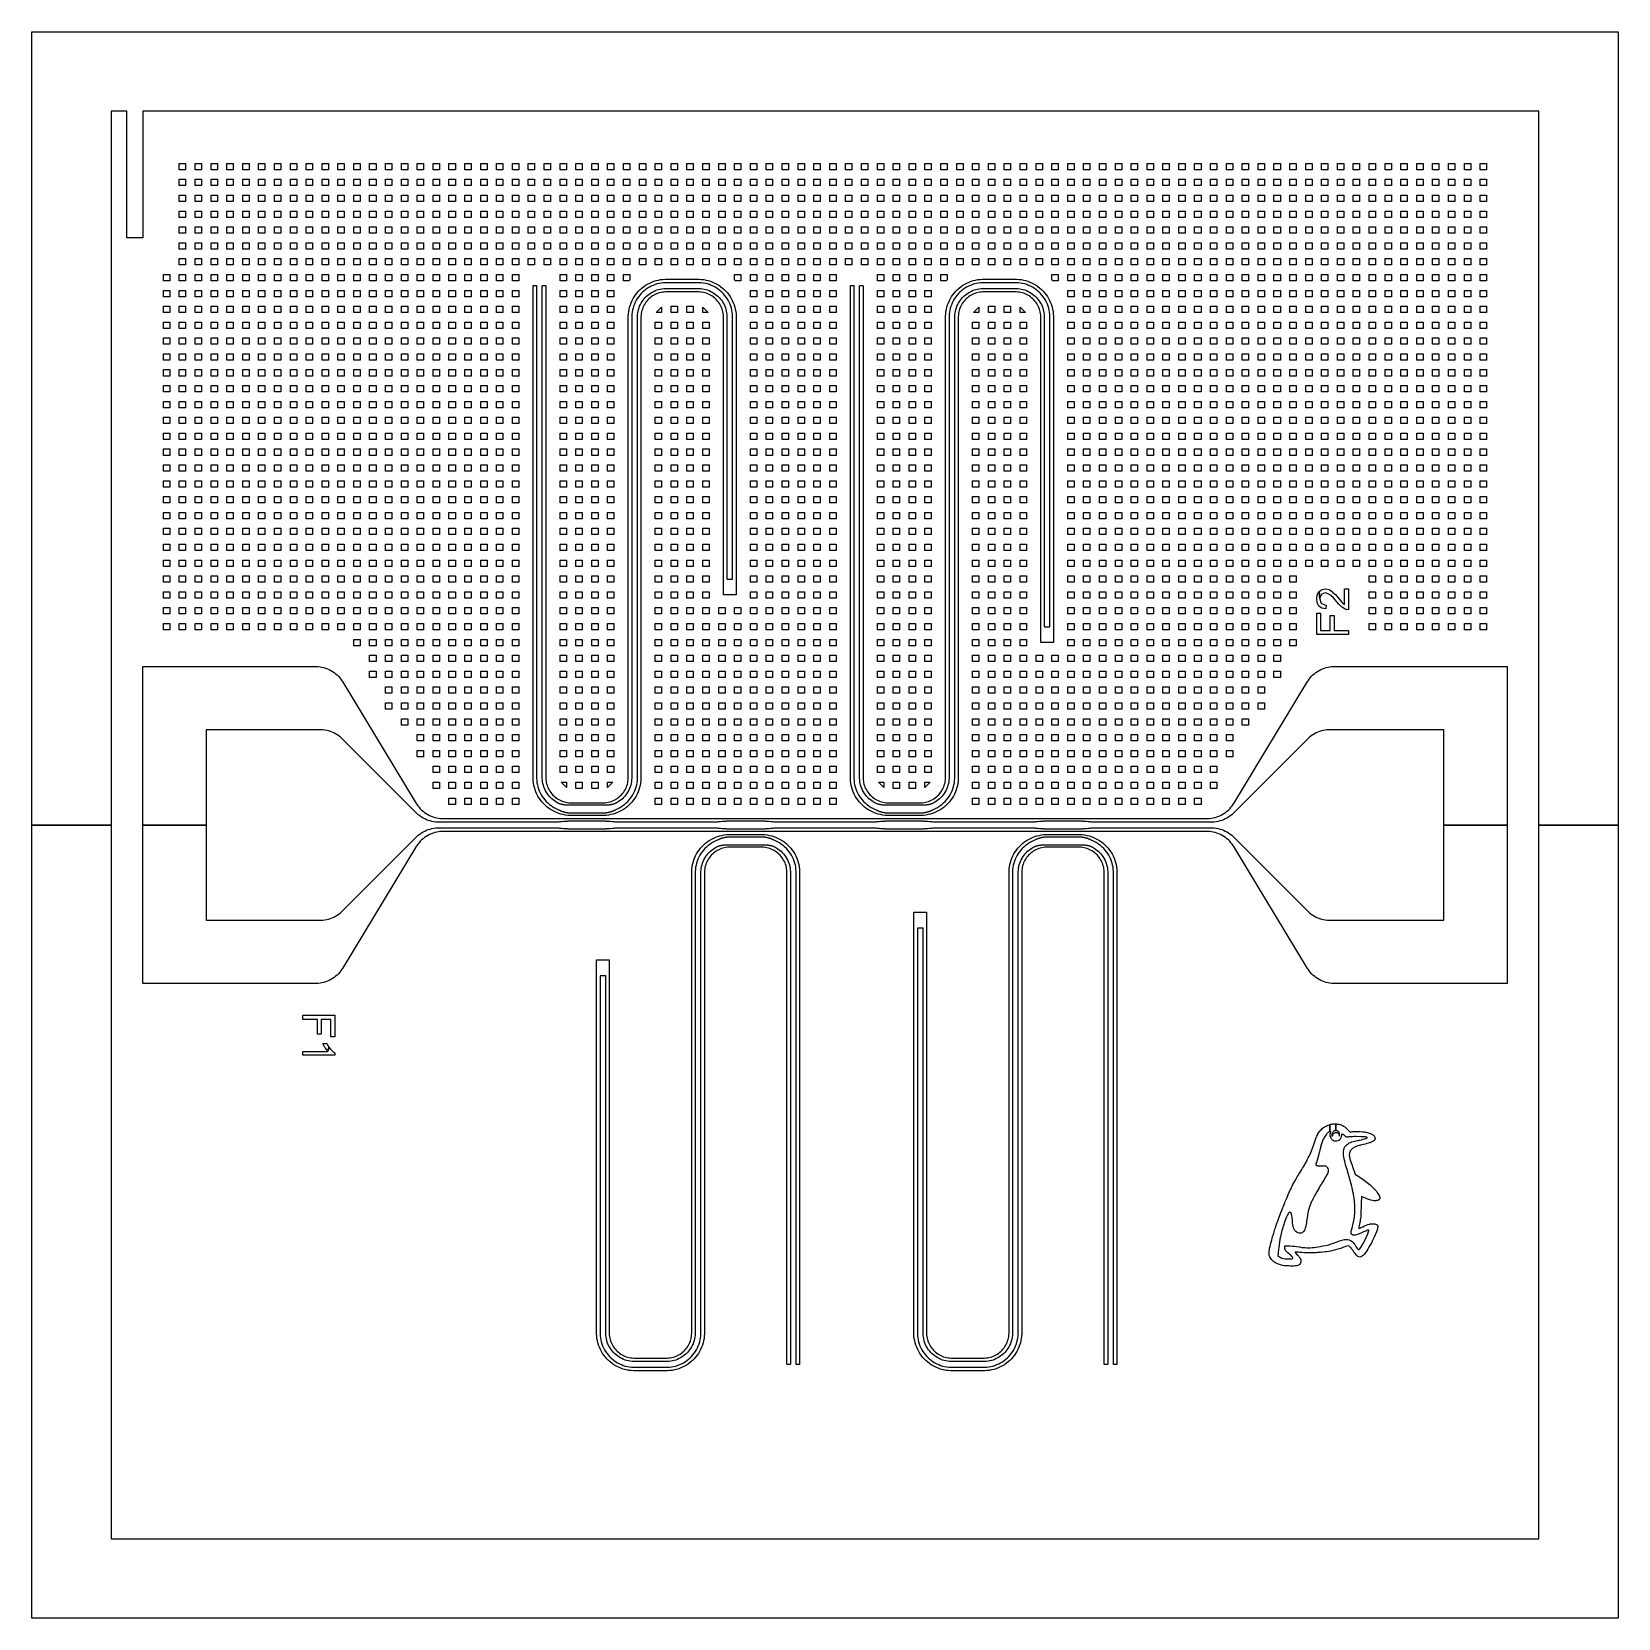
# Model space of a CAD drawing. Extents: x -2500 to 2500, y -2500 to 2500.
import ezdxf

# ---------------------------------------------------------------- set-up
doc = ezdxf.new("R2010")
doc.units = 0
for name, color, linetype in [('Flux traps', 4, 'CONTINUOUS'), ('L1D0', 2, 'CONTINUOUS'), ('Nb_GroundP', 3, 'CONTINUOUS')]:
    doc.layers.add(name, color=color, linetype=linetype)

msp = doc.modelspace()

# ---------------------------------------------------------------- linework, layer by layer
at = {"layer": 'Flux traps'}
for points in [[(-2035, 2065), (-2035, 2085), (-2015, 2085), (-2015, 2065)], [(-1985, 2065), (-1985, 2085), (-1965, 2085), (-1965, 2065)], [(-1935, 2065), (-1935, 2085), (-1915, 2085), (-1915, 2065)], [(-1885, 2065), (-1885, 2085), (-1865, 2085), (-1865, 2065)], [(-1835, 2065), (-1835, 2085), (-1815, 2085), (-1815, 2065)], [(-1785, 2065), (-1785, 2085), (-1765, 2085), (-1765, 2065)], [(-1735, 2065), (-1735, 2085), (-1715, 2085), (-1715, 2065)], [(-1685, 2065), (-1685, 2085), (-1665, 2085), (-1665, 2065)], [(-1635, 2065), (-1635, 2085), (-1615, 2085), (-1615, 2065)], [(-1585, 2065), (-1585, 2085), (-1565, 2085), (-1565, 2065)], [(-1535, 2065), (-1535, 2085), (-1515, 2085), (-1515, 2065)], [(-1485, 2065), (-1485, 2085), (-1465, 2085), (-1465, 2065)], [(-1435, 2065), (-1435, 2085), (-1415, 2085), (-1415, 2065)], [(-1385, 2065), (-1385, 2085), (-1365, 2085), (-1365, 2065)], [(-1335, 2065), (-1335, 2085), (-1315, 2085), (-1315, 2065)], [(-1285, 2065), (-1285, 2085), (-1265, 2085), (-1265, 2065)], [(-1235, 2065), (-1235, 2085), (-1215, 2085), (-1215, 2065)], [(-1185, 2065), (-1185, 2085), (-1165, 2085), (-1165, 2065)], [(-1135, 2065), (-1135, 2085), (-1115, 2085), (-1115, 2065)], [(-1085, 2065), (-1085, 2085), (-1065, 2085), (-1065, 2065)], [(-1035, 2065), (-1035, 2085), (-1015, 2085), (-1015, 2065)], [(-985, 2065), (-985, 2085), (-965, 2085), (-965, 2065)], [(-935, 2065), (-935, 2085), (-915, 2085), (-915, 2065)], [(-885, 2065), (-885, 2085), (-865, 2085), (-865, 2065)], [(-835, 2065), (-835, 2085), (-815, 2085), (-815, 2065)], [(-785, 2065), (-785, 2085), (-765, 2085), (-765, 2065)], [(-735, 2065), (-735, 2085), (-715, 2085), (-715, 2065)], [(-685, 2065), (-685, 2085), (-665, 2085), (-665, 2065)], [(-635, 2065), (-635, 2085), (-615, 2085), (-615, 2065)], [(-585, 2065), (-585, 2085), (-565, 2085), (-565, 2065)], [(-535, 2065), (-535, 2085), (-515, 2085), (-515, 2065)], [(-485, 2065), (-485, 2085), (-465, 2085), (-465, 2065)], [(-435, 2065), (-435, 2085), (-415, 2085), (-415, 2065)], [(-385, 2065), (-385, 2085), (-365, 2085), (-365, 2065)], [(-335, 2065), (-335, 2085), (-315, 2085), (-315, 2065)], [(-285, 2065), (-285, 2085), (-265, 2085), (-265, 2065)], [(-235, 2065), (-235, 2085), (-215, 2085), (-215, 2065)], [(-185, 2065), (-185, 2085), (-165, 2085), (-165, 2065)], [(-135, 2065), (-135, 2085), (-115, 2085), (-115, 2065)], [(-85, 2065), (-85, 2085), (-65, 2085), (-65, 2065)], [(-35, 2065), (-35, 2085), (-15, 2085), (-15, 2065)], [(15, 2065), (15, 2085), (35, 2085), (35, 2065)], [(65, 2065), (65, 2085), (85, 2085), (85, 2065)], [(115, 2065), (115, 2085), (135, 2085), (135, 2065)], [(165, 2065), (165, 2085), (185, 2085), (185, 2065)], [(215, 2065), (215, 2085), (235, 2085), (235, 2065)], [(265, 2065), (265, 2085), (285, 2085), (285, 2065)], [(315, 2065), (315, 2085), (335, 2085), (335, 2065)], [(365, 2065), (365, 2085), (385, 2085), (385, 2065)], [(415, 2065), (415, 2085), (435, 2085), (435, 2065)], [(465, 2065), (465, 2085), (485, 2085), (485, 2065)], [(515, 2065), (515, 2085), (535, 2085), (535, 2065)], [(565, 2065), (565, 2085), (585, 2085), (585, 2065)], [(615, 2065), (615, 2085), (635, 2085), (635, 2065)], [(665, 2065), (665, 2085), (685, 2085), (685, 2065)], [(715, 2065), (715, 2085), (735, 2085), (735, 2065)], [(765, 2065), (765, 2085), (785, 2085), (785, 2065)], [(815, 2065), (815, 2085), (835, 2085), (835, 2065)], [(865, 2065), (865, 2085), (885, 2085), (885, 2065)], [(915, 2065), (915, 2085), (935, 2085), (935, 2065)], [(965, 2065), (965, 2085), (985, 2085), (985, 2065)], [(1015, 2065), (1015, 2085), (1035, 2085), (1035, 2065)], [(1065, 2065), (1065, 2085), (1085, 2085), (1085, 2065)], [(1115, 2065), (1115, 2085), (1135, 2085), (1135, 2065)], [(1165, 2065), (1165, 2085), (1185, 2085), (1185, 2065)], [(1215, 2065), (1215, 2085), (1235, 2085), (1235, 2065)], [(1265, 2065), (1265, 2085), (1285, 2085), (1285, 2065)], [(1315, 2065), (1315, 2085), (1335, 2085), (1335, 2065)], [(1365, 2065), (1365, 2085), (1385, 2085), (1385, 2065)], [(1415, 2065), (1415, 2085), (1435, 2085), (1435, 2065)], [(1465, 2065), (1465, 2085), (1485, 2085), (1485, 2065)], [(1515, 2065), (1515, 2085), (1535, 2085), (1535, 2065)], [(1565, 2065), (1565, 2085), (1585, 2085), (1585, 2065)], [(1615, 2065), (1615, 2085), (1635, 2085), (1635, 2065)], [(1665, 2065), (1665, 2085), (1685, 2085), (1685, 2065)], [(1715, 2065), (1715, 2085), (1735, 2085), (1735, 2065)], [(1765, 2065), (1765, 2085), (1785, 2085), (1785, 2065)], [(1815, 2065), (1815, 2085), (1835, 2085), (1835, 2065)], [(1865, 2065), (1865, 2085), (1885, 2085), (1885, 2065)], [(1915, 2065), (1915, 2085), (1935, 2085), (1935, 2065)], [(1965, 2065), (1965, 2085), (1985, 2085), (1985, 2065)], [(2015, 2065), (2015, 2085), (2035, 2085), (2035, 2065)], [(2065, 2065), (2065, 2085), (2085, 2085), (2085, 2065)], [(-2035, 2015), (-2035, 2035), (-2015, 2035), (-2015, 2015)], [(-1985, 2015), (-1985, 2035), (-1965, 2035), (-1965, 2015)], [(-1935, 2015), (-1935, 2035), (-1915, 2035), (-1915, 2015)], [(-1885, 2015), (-1885, 2035), (-1865, 2035), (-1865, 2015)], [(-1835, 2015), (-1835, 2035), (-1815, 2035), (-1815, 2015)], [(-1785, 2015), (-1785, 2035), (-1765, 2035), (-1765, 2015)], [(-1735, 2015), (-1735, 2035), (-1715, 2035), (-1715, 2015)], [(-1685, 2015), (-1685, 2035), (-1665, 2035), (-1665, 2015)], [(-1635, 2015), (-1635, 2035), (-1615, 2035), (-1615, 2015)], [(-1585, 2015), (-1585, 2035), (-1565, 2035), (-1565, 2015)], [(-1535, 2015), (-1535, 2035), (-1515, 2035), (-1515, 2015)], [(-1485, 2015), (-1485, 2035), (-1465, 2035), (-1465, 2015)], [(-1435, 2015), (-1435, 2035), (-1415, 2035), (-1415, 2015)], [(-1385, 2015), (-1385, 2035), (-1365, 2035), (-1365, 2015)], [(-1335, 2015), (-1335, 2035), (-1315, 2035), (-1315, 2015)], [(-1285, 2015), (-1285, 2035), (-1265, 2035), (-1265, 2015)], [(-1235, 2015), (-1235, 2035), (-1215, 2035), (-1215, 2015)], [(-1185, 2015), (-1185, 2035), (-1165, 2035), (-1165, 2015)], [(-1135, 2015), (-1135, 2035), (-1115, 2035), (-1115, 2015)], [(-1085, 2015), (-1085, 2035), (-1065, 2035), (-1065, 2015)], [(-1035, 2015), (-1035, 2035), (-1015, 2035), (-1015, 2015)], [(-985, 2015), (-985, 2035), (-965, 2035), (-965, 2015)], [(-935, 2015), (-935, 2035), (-915, 2035), (-915, 2015)], [(-885, 2015), (-885, 2035), (-865, 2035), (-865, 2015)], [(-835, 2015), (-835, 2035), (-815, 2035), (-815, 2015)], [(-785, 2015), (-785, 2035), (-765, 2035), (-765, 2015)], [(-735, 2015), (-735, 2035), (-715, 2035), (-715, 2015)], [(-685, 2015), (-685, 2035), (-665, 2035), (-665, 2015)], [(-635, 2015), (-635, 2035), (-615, 2035), (-615, 2015)], [(-585, 2015), (-585, 2035), (-565, 2035), (-565, 2015)], [(-535, 2015), (-535, 2035), (-515, 2035), (-515, 2015)], [(-485, 2015), (-485, 2035), (-465, 2035), (-465, 2015)], [(-435, 2015), (-435, 2035), (-415, 2035), (-415, 2015)], [(-385, 2015), (-385, 2035), (-365, 2035), (-365, 2015)], [(-335, 2015), (-335, 2035), (-315, 2035), (-315, 2015)], [(-285, 2015), (-285, 2035), (-265, 2035), (-265, 2015)], [(-235, 2015), (-235, 2035), (-215, 2035), (-215, 2015)], [(-185, 2015), (-185, 2035), (-165, 2035), (-165, 2015)], [(-135, 2015), (-135, 2035), (-115, 2035), (-115, 2015)], [(-85, 2015), (-85, 2035), (-65, 2035), (-65, 2015)], [(-35, 2015), (-35, 2035), (-15, 2035), (-15, 2015)], [(15, 2015), (15, 2035), (35, 2035), (35, 2015)], [(65, 2015), (65, 2035), (85, 2035), (85, 2015)], [(115, 2015), (115, 2035), (135, 2035), (135, 2015)], [(165, 2015), (165, 2035), (185, 2035), (185, 2015)], [(215, 2015), (215, 2035), (235, 2035), (235, 2015)], [(265, 2015), (265, 2035), (285, 2035), (285, 2015)], [(315, 2015), (315, 2035), (335, 2035), (335, 2015)], [(365, 2015), (365, 2035), (385, 2035), (385, 2015)], [(415, 2015), (415, 2035), (435, 2035), (435, 2015)], [(465, 2015), (465, 2035), (485, 2035), (485, 2015)], [(515, 2015), (515, 2035), (535, 2035), (535, 2015)], [(565, 2015), (565, 2035), (585, 2035), (585, 2015)], [(615, 2015), (615, 2035), (635, 2035), (635, 2015)], [(665, 2015), (665, 2035), (685, 2035), (685, 2015)], [(715, 2015), (715, 2035), (735, 2035), (735, 2015)], [(765, 2015), (765, 2035), (785, 2035), (785, 2015)], [(815, 2015), (815, 2035), (835, 2035), (835, 2015)], [(865, 2015), (865, 2035), (885, 2035), (885, 2015)], [(915, 2015), (915, 2035), (935, 2035), (935, 2015)], [(965, 2015), (965, 2035), (985, 2035), (985, 2015)], [(1015, 2015), (1015, 2035), (1035, 2035), (1035, 2015)], [(1065, 2015), (1065, 2035), (1085, 2035), (1085, 2015)], [(1115, 2015), (1115, 2035), (1135, 2035), (1135, 2015)], [(1165, 2015), (1165, 2035), (1185, 2035), (1185, 2015)], [(1215, 2015), (1215, 2035), (1235, 2035), (1235, 2015)], [(1265, 2015), (1265, 2035), (1285, 2035), (1285, 2015)], [(1315, 2015), (1315, 2035), (1335, 2035), (1335, 2015)], [(1365, 2015), (1365, 2035), (1385, 2035), (1385, 2015)], [(1415, 2015), (1415, 2035), (1435, 2035), (1435, 2015)], [(1465, 2015), (1465, 2035), (1485, 2035), (1485, 2015)], [(1515, 2015), (1515, 2035), (1535, 2035), (1535, 2015)], [(1565, 2015), (1565, 2035), (1585, 2035), (1585, 2015)], [(1615, 2015), (1615, 2035), (1635, 2035), (1635, 2015)], [(1665, 2015), (1665, 2035), (1685, 2035), (1685, 2015)], [(1715, 2015), (1715, 2035), (1735, 2035), (1735, 2015)], [(1765, 2015), (1765, 2035), (1785, 2035), (1785, 2015)], [(1815, 2015), (1815, 2035), (1835, 2035), (1835, 2015)], [(1865, 2015), (1865, 2035), (1885, 2035), (1885, 2015)], [(1915, 2015), (1915, 2035), (1935, 2035), (1935, 2015)], [(1965, 2015), (1965, 2035), (1985, 2035), (1985, 2015)], [(2015, 2015), (2015, 2035), (2035, 2035), (2035, 2015)], [(2065, 2015), (2065, 2035), (2085, 2035), (2085, 2015)], [(-2035, 1965), (-2035, 1985), (-2015, 1985), (-2015, 1965)], [(-1985, 1965), (-1985, 1985), (-1965, 1985), (-1965, 1965)], [(-1935, 1965), (-1935, 1985), (-1915, 1985), (-1915, 1965)], [(-1885, 1965), (-1885, 1985), (-1865, 1985), (-1865, 1965)], [(-1835, 1965), (-1835, 1985), (-1815, 1985), (-1815, 1965)], [(-1785, 1965), (-1785, 1985), (-1765, 1985), (-1765, 1965)], [(-1735, 1965), (-1735, 1985), (-1715, 1985), (-1715, 1965)], [(-1685, 1965), (-1685, 1985), (-1665, 1985), (-1665, 1965)], [(-1635, 1965), (-1635, 1985), (-1615, 1985), (-1615, 1965)], [(-1585, 1965), (-1585, 1985), (-1565, 1985), (-1565, 1965)], [(-1535, 1965), (-1535, 1985), (-1515, 1985), (-1515, 1965)], [(-1485, 1965), (-1485, 1985), (-1465, 1985), (-1465, 1965)], [(-1435, 1965), (-1435, 1985), (-1415, 1985), (-1415, 1965)], [(-1385, 1965), (-1385, 1985), (-1365, 1985), (-1365, 1965)], [(-1335, 1965), (-1335, 1985), (-1315, 1985), (-1315, 1965)], [(-1285, 1965), (-1285, 1985), (-1265, 1985), (-1265, 1965)], [(-1235, 1965), (-1235, 1985), (-1215, 1985), (-1215, 1965)], [(-1185, 1965), (-1185, 1985), (-1165, 1985), (-1165, 1965)], [(-1135, 1965), (-1135, 1985), (-1115, 1985), (-1115, 1965)], [(-1085, 1965), (-1085, 1985), (-1065, 1985), (-1065, 1965)], [(-1035, 1965), (-1035, 1985), (-1015, 1985), (-1015, 1965)], [(-985, 1965), (-985, 1985), (-965, 1985), (-965, 1965)], [(-935, 1965), (-935, 1985), (-915, 1985), (-915, 1965)], [(-885, 1965), (-885, 1985), (-865, 1985), (-865, 1965)], [(-835, 1965), (-835, 1985), (-815, 1985), (-815, 1965)], [(-785, 1965), (-785, 1985), (-765, 1985), (-765, 1965)], [(-735, 1965), (-735, 1985), (-715, 1985), (-715, 1965)], [(-685, 1965), (-685, 1985), (-665, 1985), (-665, 1965)], [(-635, 1965), (-635, 1985), (-615, 1985), (-615, 1965)], [(-585, 1965), (-585, 1985), (-565, 1985), (-565, 1965)], [(-535, 1965), (-535, 1985), (-515, 1985), (-515, 1965)], [(-485, 1965), (-485, 1985), (-465, 1985), (-465, 1965)], [(-435, 1965), (-435, 1985), (-415, 1985), (-415, 1965)], [(-385, 1965), (-385, 1985), (-365, 1985), (-365, 1965)], [(-335, 1965), (-335, 1985), (-315, 1985), (-315, 1965)], [(-285, 1965), (-285, 1985), (-265, 1985), (-265, 1965)], [(-235, 1965), (-235, 1985), (-215, 1985), (-215, 1965)], [(-185, 1965), (-185, 1985), (-165, 1985), (-165, 1965)], [(-135, 1965), (-135, 1985), (-115, 1985), (-115, 1965)], [(-85, 1965), (-85, 1985), (-65, 1985), (-65, 1965)], [(-35, 1965), (-35, 1985), (-15, 1985), (-15, 1965)], [(15, 1965), (15, 1985), (35, 1985), (35, 1965)], [(65, 1965), (65, 1985), (85, 1985), (85, 1965)], [(115, 1965), (115, 1985), (135, 1985), (135, 1965)], [(165, 1965), (165, 1985), (185, 1985), (185, 1965)], [(215, 1965), (215, 1985), (235, 1985), (235, 1965)], [(265, 1965), (265, 1985), (285, 1985), (285, 1965)], [(315, 1965), (315, 1985), (335, 1985), (335, 1965)], [(365, 1965), (365, 1985), (385, 1985), (385, 1965)], [(415, 1965), (415, 1985), (435, 1985), (435, 1965)], [(465, 1965), (465, 1985), (485, 1985), (485, 1965)], [(515, 1965), (515, 1985), (535, 1985), (535, 1965)], [(565, 1965), (565, 1985), (585, 1985), (585, 1965)], [(615, 1965), (615, 1985), (635, 1985), (635, 1965)], [(665, 1965), (665, 1985), (685, 1985), (685, 1965)], [(715, 1965), (715, 1985), (735, 1985), (735, 1965)], [(765, 1965), (765, 1985), (785, 1985), (785, 1965)], [(815, 1965), (815, 1985), (835, 1985), (835, 1965)], [(865, 1965), (865, 1985), (885, 1985), (885, 1965)], [(915, 1965), (915, 1985), (935, 1985), (935, 1965)], [(965, 1965), (965, 1985), (985, 1985), (985, 1965)], [(1015, 1965), (1015, 1985), (1035, 1985), (1035, 1965)], [(1065, 1965), (1065, 1985), (1085, 1985), (1085, 1965)], [(1115, 1965), (1115, 1985), (1135, 1985), (1135, 1965)], [(1165, 1965), (1165, 1985), (1185, 1985), (1185, 1965)], [(1215, 1965), (1215, 1985), (1235, 1985), (1235, 1965)], [(1265, 1965), (1265, 1985), (1285, 1985), (1285, 1965)], [(1315, 1965), (1315, 1985), (1335, 1985), (1335, 1965)], [(1365, 1965), (1365, 1985), (1385, 1985), (1385, 1965)], [(1415, 1965), (1415, 1985), (1435, 1985), (1435, 1965)], [(1465, 1965), (1465, 1985), (1485, 1985), (1485, 1965)], [(1515, 1965), (1515, 1985), (1535, 1985), (1535, 1965)], [(1565, 1965), (1565, 1985), (1585, 1985), (1585, 1965)], [(1615, 1965), (1615, 1985), (1635, 1985), (1635, 1965)], [(1665, 1965), (1665, 1985), (1685, 1985), (1685, 1965)], [(1715, 1965), (1715, 1985), (1735, 1985), (1735, 1965)], [(1765, 1965), (1765, 1985), (1785, 1985), (1785, 1965)], [(1815, 1965), (1815, 1985), (1835, 1985), (1835, 1965)], [(1865, 1965), (1865, 1985), (1885, 1985), (1885, 1965)], [(1915, 1965), (1915, 1985), (1935, 1985), (1935, 1965)], [(1965, 1965), (1965, 1985), (1985, 1985), (1985, 1965)], [(2015, 1965), (2015, 1985), (2035, 1985), (2035, 1965)], [(2065, 1965), (2065, 1985), (2085, 1985), (2085, 1965)], [(-2035, 1915), (-2035, 1935), (-2015, 1935), (-2015, 1915)], [(-1985, 1915), (-1985, 1935), (-1965, 1935), (-1965, 1915)], [(-1935, 1915), (-1935, 1935), (-1915, 1935), (-1915, 1915)], [(-1885, 1915), (-1885, 1935), (-1865, 1935), (-1865, 1915)], [(-1835, 1915), (-1835, 1935), (-1815, 1935), (-1815, 1915)], [(-1785, 1915), (-1785, 1935), (-1765, 1935), (-1765, 1915)], [(-1735, 1915), (-1735, 1935), (-1715, 1935), (-1715, 1915)], [(-1685, 1915), (-1685, 1935), (-1665, 1935), (-1665, 1915)], [(-1635, 1915), (-1635, 1935), (-1615, 1935), (-1615, 1915)], [(-1585, 1915), (-1585, 1935), (-1565, 1935), (-1565, 1915)], [(-1535, 1915), (-1535, 1935), (-1515, 1935), (-1515, 1915)], [(-1485, 1915), (-1485, 1935), (-1465, 1935), (-1465, 1915)], [(-1435, 1915), (-1435, 1935), (-1415, 1935), (-1415, 1915)], [(-1385, 1915), (-1385, 1935), (-1365, 1935), (-1365, 1915)], [(-1335, 1915), (-1335, 1935), (-1315, 1935), (-1315, 1915)], [(-1285, 1915), (-1285, 1935), (-1265, 1935), (-1265, 1915)], [(-1235, 1915), (-1235, 1935), (-1215, 1935), (-1215, 1915)], [(-1185, 1915), (-1185, 1935), (-1165, 1935), (-1165, 1915)], [(-1135, 1915), (-1135, 1935), (-1115, 1935), (-1115, 1915)], [(-1085, 1915), (-1085, 1935), (-1065, 1935), (-1065, 1915)], [(-1035, 1915), (-1035, 1935), (-1015, 1935), (-1015, 1915)], [(-985, 1915), (-985, 1935), (-965, 1935), (-965, 1915)], [(-935, 1915), (-935, 1935), (-915, 1935), (-915, 1915)], [(-885, 1915), (-885, 1935), (-865, 1935), (-865, 1915)], [(-835, 1915), (-835, 1935), (-815, 1935), (-815, 1915)], [(-785, 1915), (-785, 1935), (-765, 1935), (-765, 1915)], [(-735, 1915), (-735, 1935), (-715, 1935), (-715, 1915)], [(-685, 1915), (-685, 1935), (-665, 1935), (-665, 1915)], [(-635, 1915), (-635, 1935), (-615, 1935), (-615, 1915)], [(-585, 1915), (-585, 1935), (-565, 1935), (-565, 1915)], [(-535, 1915), (-535, 1935), (-515, 1935), (-515, 1915)], [(-485, 1915), (-485, 1935), (-465, 1935), (-465, 1915)], [(-435, 1915), (-435, 1935), (-415, 1935), (-415, 1915)], [(-385, 1915), (-385, 1935), (-365, 1935), (-365, 1915)], [(-335, 1915), (-335, 1935), (-315, 1935), (-315, 1915)], [(-285, 1915), (-285, 1935), (-265, 1935), (-265, 1915)], [(-235, 1915), (-235, 1935), (-215, 1935), (-215, 1915)], [(-185, 1915), (-185, 1935), (-165, 1935), (-165, 1915)], [(-135, 1915), (-135, 1935), (-115, 1935), (-115, 1915)], [(-85, 1915), (-85, 1935), (-65, 1935), (-65, 1915)], [(-35, 1915), (-35, 1935), (-15, 1935), (-15, 1915)], [(15, 1915), (15, 1935), (35, 1935), (35, 1915)], [(65, 1915), (65, 1935), (85, 1935), (85, 1915)], [(115, 1915), (115, 1935), (135, 1935), (135, 1915)], [(165, 1915), (165, 1935), (185, 1935), (185, 1915)], [(215, 1915), (215, 1935), (235, 1935), (235, 1915)], [(265, 1915), (265, 1935), (285, 1935), (285, 1915)], [(315, 1915), (315, 1935), (335, 1935), (335, 1915)], [(365, 1915), (365, 1935), (385, 1935), (385, 1915)], [(415, 1915), (415, 1935), (435, 1935), (435, 1915)], [(465, 1915), (465, 1935), (485, 1935), (485, 1915)], [(515, 1915), (515, 1935), (535, 1935), (535, 1915)], [(565, 1915), (565, 1935), (585, 1935), (585, 1915)], [(615, 1915), (615, 1935), (635, 1935), (635, 1915)], [(665, 1915), (665, 1935), (685, 1935), (685, 1915)], [(715, 1915), (715, 1935), (735, 1935), (735, 1915)], [(765, 1915), (765, 1935), (785, 1935), (785, 1915)], [(815, 1915), (815, 1935), (835, 1935), (835, 1915)], [(865, 1915), (865, 1935), (885, 1935), (885, 1915)], [(915, 1915), (915, 1935), (935, 1935), (935, 1915)], [(965, 1915), (965, 1935), (985, 1935), (985, 1915)], [(1015, 1915), (1015, 1935), (1035, 1935), (1035, 1915)], [(1065, 1915), (1065, 1935), (1085, 1935), (1085, 1915)], [(1115, 1915), (1115, 1935), (1135, 1935), (1135, 1915)], [(1165, 1915), (1165, 1935), (1185, 1935), (1185, 1915)], [(1215, 1915), (1215, 1935), (1235, 1935), (1235, 1915)], [(1265, 1915), (1265, 1935), (1285, 1935), (1285, 1915)], [(1315, 1915), (1315, 1935), (1335, 1935), (1335, 1915)], [(1365, 1915), (1365, 1935), (1385, 1935), (1385, 1915)], [(1415, 1915), (1415, 1935), (1435, 1935), (1435, 1915)], [(1465, 1915), (1465, 1935), (1485, 1935), (1485, 1915)], [(1515, 1915), (1515, 1935), (1535, 1935), (1535, 1915)], [(1565, 1915), (1565, 1935), (1585, 1935), (1585, 1915)], [(1615, 1915), (1615, 1935), (1635, 1935), (1635, 1915)], [(1665, 1915), (1665, 1935), (1685, 1935), (1685, 1915)], [(1715, 1915), (1715, 1935), (1735, 1935), (1735, 1915)], [(1765, 1915), (1765, 1935), (1785, 1935), (1785, 1915)], [(1815, 1915), (1815, 1935), (1835, 1935), (1835, 1915)], [(1865, 1915), (1865, 1935), (1885, 1935), (1885, 1915)], [(1915, 1915), (1915, 1935), (1935, 1935), (1935, 1915)], [(1965, 1915), (1965, 1935), (1985, 1935), (1985, 1915)], [(2015, 1915), (2015, 1935), (2035, 1935), (2035, 1915)], [(2065, 1915), (2065, 1935), (2085, 1935), (2085, 1915)], [(-2035, 1865), (-2035, 1885), (-2015, 1885), (-2015, 1865)], [(-1985, 1865), (-1985, 1885), (-1965, 1885), (-1965, 1865)], [(-1935, 1865), (-1935, 1885), (-1915, 1885), (-1915, 1865)], [(-1885, 1865), (-1885, 1885), (-1865, 1885), (-1865, 1865)], [(-1835, 1865), (-1835, 1885), (-1815, 1885), (-1815, 1865)], [(-1785, 1865), (-1785, 1885), (-1765, 1885), (-1765, 1865)], [(-1735, 1865), (-1735, 1885), (-1715, 1885), (-1715, 1865)], [(-1685, 1865), (-1685, 1885), (-1665, 1885), (-1665, 1865)], [(-1635, 1865), (-1635, 1885), (-1615, 1885), (-1615, 1865)], [(-1585, 1865), (-1585, 1885), (-1565, 1885), (-1565, 1865)], [(-1535, 1865), (-1535, 1885), (-1515, 1885), (-1515, 1865)], [(-1485, 1865), (-1485, 1885), (-1465, 1885), (-1465, 1865)], [(-1435, 1865), (-1435, 1885), (-1415, 1885), (-1415, 1865)], [(-1385, 1865), (-1385, 1885), (-1365, 1885), (-1365, 1865)], [(-1335, 1865), (-1335, 1885), (-1315, 1885), (-1315, 1865)], [(-1285, 1865), (-1285, 1885), (-1265, 1885), (-1265, 1865)], [(-1235, 1865), (-1235, 1885), (-1215, 1885), (-1215, 1865)], [(-1185, 1865), (-1185, 1885), (-1165, 1885), (-1165, 1865)], [(-1135, 1865), (-1135, 1885), (-1115, 1885), (-1115, 1865)], [(-1085, 1865), (-1085, 1885), (-1065, 1885), (-1065, 1865)], [(-1035, 1865), (-1035, 1885), (-1015, 1885), (-1015, 1865)], [(-985, 1865), (-985, 1885), (-965, 1885), (-965, 1865)], [(-935, 1865), (-935, 1885), (-915, 1885), (-915, 1865)], [(-885, 1865), (-885, 1885), (-865, 1885), (-865, 1865)], [(-835, 1865), (-835, 1885), (-815, 1885), (-815, 1865)], [(-785, 1865), (-785, 1885), (-765, 1885), (-765, 1865)], [(-735, 1865), (-735, 1885), (-715, 1885), (-715, 1865)], [(-685, 1865), (-685, 1885), (-665, 1885), (-665, 1865)], [(-635, 1865), (-635, 1885), (-615, 1885), (-615, 1865)], [(-585, 1865), (-585, 1885), (-565, 1885), (-565, 1865)], [(-535, 1865), (-535, 1885), (-515, 1885), (-515, 1865)], [(-485, 1865), (-485, 1885), (-465, 1885), (-465, 1865)], [(-435, 1865), (-435, 1885), (-415, 1885), (-415, 1865)], [(-385, 1865), (-385, 1885), (-365, 1885), (-365, 1865)], [(-335, 1865), (-335, 1885), (-315, 1885), (-315, 1865)], [(-285, 1865), (-285, 1885), (-265, 1885), (-265, 1865)], [(-235, 1865), (-235, 1885), (-215, 1885), (-215, 1865)], [(-185, 1865), (-185, 1885), (-165, 1885), (-165, 1865)], [(-135, 1865), (-135, 1885), (-115, 1885), (-115, 1865)], [(-85, 1865), (-85, 1885), (-65, 1885), (-65, 1865)], [(-35, 1865), (-35, 1885), (-15, 1885), (-15, 1865)], [(15, 1865), (15, 1885), (35, 1885), (35, 1865)], [(65, 1865), (65, 1885), (85, 1885), (85, 1865)], [(115, 1865), (115, 1885), (135, 1885), (135, 1865)], [(165, 1865), (165, 1885), (185, 1885), (185, 1865)], [(215, 1865), (215, 1885), (235, 1885), (235, 1865)], [(265, 1865), (265, 1885), (285, 1885), (285, 1865)], [(315, 1865), (315, 1885), (335, 1885), (335, 1865)], [(365, 1865), (365, 1885), (385, 1885), (385, 1865)], [(415, 1865), (415, 1885), (435, 1885), (435, 1865)], [(465, 1865), (465, 1885), (485, 1885), (485, 1865)], [(515, 1865), (515, 1885), (535, 1885), (535, 1865)], [(565, 1865), (565, 1885), (585, 1885), (585, 1865)], [(615, 1865), (615, 1885), (635, 1885), (635, 1865)], [(665, 1865), (665, 1885), (685, 1885), (685, 1865)], [(715, 1865), (715, 1885), (735, 1885), (735, 1865)], [(765, 1865), (765, 1885), (785, 1885), (785, 1865)], [(815, 1865), (815, 1885), (835, 1885), (835, 1865)], [(865, 1865), (865, 1885), (885, 1885), (885, 1865)], [(915, 1865), (915, 1885), (935, 1885), (935, 1865)], [(965, 1865), (965, 1885), (985, 1885), (985, 1865)], [(1015, 1865), (1015, 1885), (1035, 1885), (1035, 1865)], [(1065, 1865), (1065, 1885), (1085, 1885), (1085, 1865)], [(1115, 1865), (1115, 1885), (1135, 1885), (1135, 1865)], [(1165, 1865), (1165, 1885), (1185, 1885), (1185, 1865)], [(1215, 1865), (1215, 1885), (1235, 1885), (1235, 1865)], [(1265, 1865), (1265, 1885), (1285, 1885), (1285, 1865)], [(1315, 1865), (1315, 1885), (1335, 1885), (1335, 1865)], [(1365, 1865), (1365, 1885), (1385, 1885), (1385, 1865)], [(1415, 1865), (1415, 1885), (1435, 1885), (1435, 1865)], [(1465, 1865), (1465, 1885), (1485, 1885), (1485, 1865)], [(1515, 1865), (1515, 1885), (1535, 1885), (1535, 1865)], [(1565, 1865), (1565, 1885), (1585, 1885), (1585, 1865)], [(1615, 1865), (1615, 1885), (1635, 1885), (1635, 1865)], [(1665, 1865), (1665, 1885), (1685, 1885), (1685, 1865)], [(1715, 1865), (1715, 1885), (1735, 1885), (1735, 1865)], [(1765, 1865), (1765, 1885), (1785, 1885), (1785, 1865)], [(1815, 1865), (1815, 1885), (1835, 1885), (1835, 1865)], [(1865, 1865), (1865, 1885), (1885, 1885), (1885, 1865)], [(1915, 1865), (1915, 1885), (1935, 1885), (1935, 1865)], [(1965, 1865), (1965, 1885), (1985, 1885), (1985, 1865)], [(2015, 1865), (2015, 1885), (2035, 1885), (2035, 1865)], [(2065, 1865), (2065, 1885), (2085, 1885), (2085, 1865)], [(-2035, 1815), (-2035, 1835), (-2015, 1835), (-2015, 1815)], [(-1985, 1815), (-1985, 1835), (-1965, 1835), (-1965, 1815)], [(-1935, 1815), (-1935, 1835), (-1915, 1835), (-1915, 1815)], [(-1885, 1815), (-1885, 1835), (-1865, 1835), (-1865, 1815)], [(-1835, 1815), (-1835, 1835), (-1815, 1835), (-1815, 1815)], [(-1785, 1815), (-1785, 1835), (-1765, 1835), (-1765, 1815)], [(-1735, 1815), (-1735, 1835), (-1715, 1835), (-1715, 1815)], [(-1685, 1815), (-1685, 1835), (-1665, 1835), (-1665, 1815)], [(-1635, 1815), (-1635, 1835), (-1615, 1835), (-1615, 1815)], [(-1585, 1815), (-1585, 1835), (-1565, 1835), (-1565, 1815)], [(-1535, 1815), (-1535, 1835), (-1515, 1835), (-1515, 1815)], [(-1485, 1815), (-1485, 1835), (-1465, 1835), (-1465, 1815)], [(-1435, 1815), (-1435, 1835), (-1415, 1835), (-1415, 1815)], [(-1385, 1815), (-1385, 1835), (-1365, 1835), (-1365, 1815)], [(-1335, 1815), (-1335, 1835), (-1315, 1835), (-1315, 1815)], [(-1285, 1815), (-1285, 1835), (-1265, 1835), (-1265, 1815)], [(-1235, 1815), (-1235, 1835), (-1215, 1835), (-1215, 1815)], [(-1185, 1815), (-1185, 1835), (-1165, 1835), (-1165, 1815)], [(-1135, 1815), (-1135, 1835), (-1115, 1835), (-1115, 1815)], [(-1085, 1815), (-1085, 1835), (-1065, 1835), (-1065, 1815)], [(-1035, 1815), (-1035, 1835), (-1015, 1835), (-1015, 1815)], [(-985, 1815), (-985, 1835), (-965, 1835), (-965, 1815)], [(-935, 1815), (-935, 1835), (-915, 1835), (-915, 1815)], [(-885, 1815), (-885, 1835), (-865, 1835), (-865, 1815)], [(-835, 1815), (-835, 1835), (-815, 1835), (-815, 1815)], [(-785, 1815), (-785, 1835), (-765, 1835), (-765, 1815)], [(-735, 1815), (-735, 1835), (-715, 1835), (-715, 1815)], [(-685, 1815), (-685, 1835), (-665, 1835), (-665, 1815)], [(-635, 1815), (-635, 1835), (-615, 1835), (-615, 1815)], [(-585, 1815), (-585, 1835), (-565, 1835), (-565, 1815)], [(-535, 1815), (-535, 1835), (-515, 1835), (-515, 1815)], [(-485, 1815), (-485, 1835), (-465, 1835), (-465, 1815)], [(-435, 1815), (-435, 1835), (-415, 1835), (-415, 1815)], [(-385, 1815), (-385, 1835), (-365, 1835), (-365, 1815)], [(-335, 1815), (-335, 1835), (-315, 1835), (-315, 1815)], [(-285, 1815), (-285, 1835), (-265, 1835), (-265, 1815)], [(-235, 1815), (-235, 1835), (-215, 1835), (-215, 1815)], [(-185, 1815), (-185, 1835), (-165, 1835), (-165, 1815)], [(-135, 1815), (-135, 1835), (-115, 1835), (-115, 1815)], [(-85, 1815), (-85, 1835), (-65, 1835), (-65, 1815)], [(-35, 1815), (-35, 1835), (-15, 1835), (-15, 1815)], [(15, 1815), (15, 1835), (35, 1835), (35, 1815)], [(65, 1815), (65, 1835), (85, 1835), (85, 1815)], [(115, 1815), (115, 1835), (135, 1835), (135, 1815)], [(165, 1815), (165, 1835), (185, 1835), (185, 1815)], [(215, 1815), (215, 1835), (235, 1835), (235, 1815)], [(265, 1815), (265, 1835), (285, 1835), (285, 1815)], [(315, 1815), (315, 1835), (335, 1835), (335, 1815)], [(365, 1815), (365, 1835), (385, 1835), (385, 1815)], [(415, 1815), (415, 1835), (435, 1835), (435, 1815)], [(465, 1815), (465, 1835), (485, 1835), (485, 1815)], [(515, 1815), (515, 1835), (535, 1835), (535, 1815)], [(565, 1815), (565, 1835), (585, 1835), (585, 1815)], [(615, 1815), (615, 1835), (635, 1835), (635, 1815)], [(665, 1815), (665, 1835), (685, 1835), (685, 1815)], [(715, 1815), (715, 1835), (735, 1835), (735, 1815)], [(765, 1815), (765, 1835), (785, 1835), (785, 1815)], [(815, 1815), (815, 1835), (835, 1835), (835, 1815)], [(865, 1815), (865, 1835), (885, 1835), (885, 1815)], [(915, 1815), (915, 1835), (935, 1835), (935, 1815)], [(965, 1815), (965, 1835), (985, 1835), (985, 1815)], [(1015, 1815), (1015, 1835), (1035, 1835), (1035, 1815)], [(1065, 1815), (1065, 1835), (1085, 1835), (1085, 1815)], [(1115, 1815), (1115, 1835), (1135, 1835), (1135, 1815)], [(1165, 1815), (1165, 1835), (1185, 1835), (1185, 1815)], [(1215, 1815), (1215, 1835), (1235, 1835), (1235, 1815)], [(1265, 1815), (1265, 1835), (1285, 1835), (1285, 1815)], [(1315, 1815), (1315, 1835), (1335, 1835), (1335, 1815)], [(1365, 1815), (1365, 1835), (1385, 1835), (1385, 1815)], [(1415, 1815), (1415, 1835), (1435, 1835), (1435, 1815)], [(1465, 1815), (1465, 1835), (1485, 1835), (1485, 1815)], [(1515, 1815), (1515, 1835), (1535, 1835), (1535, 1815)], [(1565, 1815), (1565, 1835), (1585, 1835), (1585, 1815)], [(1615, 1815), (1615, 1835), (1635, 1835), (1635, 1815)], [(1665, 1815), (1665, 1835), (1685, 1835), (1685, 1815)], [(1715, 1815), (1715, 1835), (1735, 1835), (1735, 1815)], [(1765, 1815), (1765, 1835), (1785, 1835), (1785, 1815)], [(1815, 1815), (1815, 1835), (1835, 1835), (1835, 1815)], [(1865, 1815), (1865, 1835), (1885, 1835), (1885, 1815)], [(1915, 1815), (1915, 1835), (1935, 1835), (1935, 1815)], [(1965, 1815), (1965, 1835), (1985, 1835), (1985, 1815)], [(2015, 1815), (2015, 1835), (2035, 1835), (2035, 1815)], [(2065, 1815), (2065, 1835), (2085, 1835), (2085, 1815)], [(-2035, 1765), (-2035, 1785), (-2015, 1785), (-2015, 1765)], [(-1985, 1765), (-1985, 1785), (-1965, 1785), (-1965, 1765)], [(-1935, 1765), (-1935, 1785), (-1915, 1785), (-1915, 1765)], [(-1885, 1765), (-1885, 1785), (-1865, 1785), (-1865, 1765)], [(-1835, 1765), (-1835, 1785), (-1815, 1785), (-1815, 1765)], [(-1785, 1765), (-1785, 1785), (-1765, 1785), (-1765, 1765)], [(-1735, 1765), (-1735, 1785), (-1715, 1785), (-1715, 1765)], [(-1685, 1765), (-1685, 1785), (-1665, 1785), (-1665, 1765)], [(-1635, 1765), (-1635, 1785), (-1615, 1785), (-1615, 1765)], [(-1585, 1765), (-1585, 1785), (-1565, 1785), (-1565, 1765)], [(-1535, 1765), (-1535, 1785), (-1515, 1785), (-1515, 1765)], [(-1485, 1765), (-1485, 1785), (-1465, 1785), (-1465, 1765)], [(-1435, 1765), (-1435, 1785), (-1415, 1785), (-1415, 1765)], [(-1385, 1765), (-1385, 1785), (-1365, 1785), (-1365, 1765)], [(-1335, 1765), (-1335, 1785), (-1315, 1785), (-1315, 1765)], [(-1285, 1765), (-1285, 1785), (-1265, 1785), (-1265, 1765)], [(-1235, 1765), (-1235, 1785), (-1215, 1785), (-1215, 1765)], [(-1185, 1765), (-1185, 1785), (-1165, 1785), (-1165, 1765)], [(-1135, 1765), (-1135, 1785), (-1115, 1785), (-1115, 1765)], [(-1085, 1765), (-1085, 1785), (-1065, 1785), (-1065, 1765)], [(-1035, 1765), (-1035, 1785), (-1015, 1785), (-1015, 1765)], [(-985, 1765), (-985, 1785), (-965, 1785), (-965, 1765)], [(-935, 1765), (-935, 1785), (-915, 1785), (-915, 1765)], [(-885, 1765), (-885, 1785), (-865, 1785), (-865, 1765)], [(-835, 1765), (-835, 1785), (-815, 1785), (-815, 1765)], [(-785, 1765), (-785, 1785), (-765, 1785), (-765, 1765)], [(-735, 1765), (-735, 1785), (-715, 1785), (-715, 1765)], [(-685, 1765), (-685, 1785), (-665, 1785), (-665, 1765)], [(-635, 1765), (-635, 1785), (-615, 1785), (-615, 1765)], [(-585, 1765), (-585, 1785), (-565, 1785), (-565, 1765)], [(-535, 1765), (-535, 1785), (-515, 1785), (-515, 1765)], [(-485, 1765), (-485, 1785), (-465, 1785), (-465, 1765)], [(-435, 1765), (-435, 1785), (-415, 1785), (-415, 1765)], [(-385, 1765), (-385, 1785), (-365, 1785), (-365, 1765)], [(-335, 1765), (-335, 1785), (-315, 1785), (-315, 1765)], [(-285, 1765), (-285, 1785), (-265, 1785), (-265, 1765)], [(-235, 1765), (-235, 1785), (-215, 1785), (-215, 1765)], [(-185, 1765), (-185, 1785), (-165, 1785), (-165, 1765)], [(-135, 1765), (-135, 1785), (-115, 1785), (-115, 1765)], [(-85, 1765), (-85, 1785), (-65, 1785), (-65, 1765)], [(-35, 1765), (-35, 1785), (-15, 1785), (-15, 1765)], [(15, 1765), (15, 1785), (35, 1785), (35, 1765)], [(65, 1765), (65, 1785), (85, 1785), (85, 1765)], [(115, 1765), (115, 1785), (135, 1785), (135, 1765)], [(165, 1765), (165, 1785), (185, 1785), (185, 1765)], [(215, 1765), (215, 1785), (235, 1785), (235, 1765)], [(265, 1765), (265, 1785), (285, 1785), (285, 1765)], [(315, 1765), (315, 1785), (335, 1785), (335, 1765)], [(365, 1765), (365, 1785), (385, 1785), (385, 1765)], [(415, 1765), (415, 1785), (435, 1785), (435, 1765)], [(465, 1765), (465, 1785), (485, 1785), (485, 1765)], [(515, 1765), (515, 1785), (535, 1785), (535, 1765)], [(565, 1765), (565, 1785), (585, 1785), (585, 1765)], [(615, 1765), (615, 1785), (635, 1785), (635, 1765)], [(665, 1765), (665, 1785), (685, 1785), (685, 1765)], [(715, 1765), (715, 1785), (735, 1785), (735, 1765)], [(765, 1765), (765, 1785), (785, 1785), (785, 1765)], [(815, 1765), (815, 1785), (835, 1785), (835, 1765)], [(865, 1765), (865, 1785), (885, 1785), (885, 1765)], [(915, 1765), (915, 1785), (935, 1785), (935, 1765)], [(965, 1765), (965, 1785), (985, 1785), (985, 1765)], [(1015, 1765), (1015, 1785), (1035, 1785), (1035, 1765)], [(1065, 1765), (1065, 1785), (1085, 1785), (1085, 1765)], [(1115, 1765), (1115, 1785), (1135, 1785), (1135, 1765)], [(1165, 1765), (1165, 1785), (1185, 1785), (1185, 1765)], [(1215, 1765), (1215, 1785), (1235, 1785), (1235, 1765)], [(1265, 1765), (1265, 1785), (1285, 1785), (1285, 1765)], [(1315, 1765), (1315, 1785), (1335, 1785), (1335, 1765)], [(1365, 1765), (1365, 1785), (1385, 1785), (1385, 1765)], [(1415, 1765), (1415, 1785), (1435, 1785), (1435, 1765)], [(1465, 1765), (1465, 1785), (1485, 1785), (1485, 1765)], [(1515, 1765), (1515, 1785), (1535, 1785), (1535, 1765)], [(1565, 1765), (1565, 1785), (1585, 1785), (1585, 1765)], [(1615, 1765), (1615, 1785), (1635, 1785), (1635, 1765)], [(1665, 1765), (1665, 1785), (1685, 1785), (1685, 1765)], [(1715, 1765), (1715, 1785), (1735, 1785), (1735, 1765)], [(1765, 1765), (1765, 1785), (1785, 1785), (1785, 1765)], [(1815, 1765), (1815, 1785), (1835, 1785), (1835, 1765)], [(1865, 1765), (1865, 1785), (1885, 1785), (1885, 1765)], [(1915, 1765), (1915, 1785), (1935, 1785), (1935, 1765)], [(1965, 1765), (1965, 1785), (1985, 1785), (1985, 1765)], [(2015, 1765), (2015, 1785), (2035, 1785), (2035, 1765)], [(2065, 1765), (2065, 1785), (2085, 1785), (2085, 1765)], [(-2085, 1715), (-2085, 1735), (-2065, 1735), (-2065, 1715)], [(-2035, 1715), (-2035, 1735), (-2015, 1735), (-2015, 1715)], [(-1985, 1715), (-1985, 1735), (-1965, 1735), (-1965, 1715)], [(-1935, 1715), (-1935, 1735), (-1915, 1735), (-1915, 1715)], [(-1885, 1715), (-1885, 1735), (-1865, 1735), (-1865, 1715)], [(-1835, 1715), (-1835, 1735), (-1815, 1735), (-1815, 1715)], [(-1785, 1715), (-1785, 1735), (-1765, 1735), (-1765, 1715)], [(-1735, 1715), (-1735, 1735), (-1715, 1735), (-1715, 1715)], [(-1685, 1715), (-1685, 1735), (-1665, 1735), (-1665, 1715)], [(-1635, 1715), (-1635, 1735), (-1615, 1735), (-1615, 1715)], [(-1585, 1715), (-1585, 1735), (-1565, 1735), (-1565, 1715)], [(-1535, 1715), (-1535, 1735), (-1515, 1735), (-1515, 1715)], [(-1485, 1715), (-1485, 1735), (-1465, 1735), (-1465, 1715)], [(-1435, 1715), (-1435, 1735), (-1415, 1735), (-1415, 1715)], [(-1385, 1715), (-1385, 1735), (-1365, 1735), (-1365, 1715)], [(-1335, 1715), (-1335, 1735), (-1315, 1735), (-1315, 1715)], [(-1285, 1715), (-1285, 1735), (-1265, 1735), (-1265, 1715)], [(-1235, 1715), (-1235, 1735), (-1215, 1735), (-1215, 1715)], [(-1185, 1715), (-1185, 1735), (-1165, 1735), (-1165, 1715)], [(-1135, 1715), (-1135, 1735), (-1115, 1735), (-1115, 1715)], [(-1085, 1715), (-1085, 1735), (-1065, 1735), (-1065, 1715)], [(-1035, 1715), (-1035, 1735), (-1015, 1735), (-1015, 1715)], [(-985, 1715), (-985, 1735), (-965, 1735), (-965, 1715)], [(-835, 1715), (-835, 1735), (-815, 1735), (-815, 1715)], [(-785, 1715), (-785, 1735), (-765, 1735), (-765, 1715)], [(-735, 1715), (-735, 1735), (-715, 1735), (-715, 1715)], [(-685, 1715), (-685, 1735), (-665, 1735), (-665, 1715)], [(-635, 1715), (-635, 1735), (-615, 1735), (-615, 1718.322), (-618.322, 1715)], [(-281.678, 1715), (-285, 1718.322), (-285, 1735), (-265, 1735), (-265, 1715)], [(-235, 1715), (-235, 1735), (-215, 1735), (-215, 1715)], [(-185, 1715), (-185, 1735), (-165, 1735), (-165, 1715)], [(-135, 1715), (-135, 1735), (-115, 1735), (-115, 1715)], [(-85, 1715), (-85, 1735), (-65, 1735), (-65, 1715)], [(-35, 1715), (-35, 1735), (-15, 1735), (-15, 1715)], [(15, 1715), (15, 1735), (35, 1735), (35, 1715)], [(165, 1715), (165, 1735), (185, 1735), (185, 1715)], [(215, 1715), (215, 1735), (235, 1735), (235, 1715)], [(265, 1715), (265, 1735), (285, 1735), (285, 1715)], [(315, 1715), (315, 1735), (335, 1735), (335, 1715)], [(365, 1715), (365, 1735), (385, 1735), (385, 1718.322), (381.678, 1715)], [(718.322, 1715), (715, 1718.322), (715, 1735), (735, 1735), (735, 1715)], [(765, 1715), (765, 1735), (785, 1735), (785, 1715)], [(815, 1715), (815, 1735), (835, 1735), (835, 1715)], [(865, 1715), (865, 1735), (885, 1735), (885, 1715)], [(915, 1715), (915, 1735), (935, 1735), (935, 1715)], [(965, 1715), (965, 1735), (985, 1735), (985, 1715)], [(1015, 1715), (1015, 1735), (1035, 1735), (1035, 1715)], [(1065, 1715), (1065, 1735), (1085, 1735), (1085, 1715)], [(1115, 1715), (1115, 1735), (1135, 1735), (1135, 1715)], [(1165, 1715), (1165, 1735), (1185, 1735), (1185, 1715)], [(1215, 1715), (1215, 1735), (1235, 1735), (1235, 1715)], [(1265, 1715), (1265, 1735), (1285, 1735), (1285, 1715)], [(1315, 1715), (1315, 1735), (1335, 1735), (1335, 1715)], [(1365, 1715), (1365, 1735), (1385, 1735), (1385, 1715)], [(1415, 1715), (1415, 1735), (1435, 1735), (1435, 1715)], [(1465, 1715), (1465, 1735), (1485, 1735), (1485, 1715)], [(1515, 1715), (1515, 1735), (1535, 1735), (1535, 1715)], [(1565, 1715), (1565, 1735), (1585, 1735), (1585, 1715)], [(1615, 1715), (1615, 1735), (1635, 1735), (1635, 1715)], [(1665, 1715), (1665, 1735), (1685, 1735), (1685, 1715)], [(1715, 1715), (1715, 1735), (1735, 1735), (1735, 1715)], [(1765, 1715), (1765, 1735), (1785, 1735), (1785, 1715)], [(1815, 1715), (1815, 1735), (1835, 1735), (1835, 1715)], [(1865, 1715), (1865, 1735), (1885, 1735), (1885, 1715)], [(1915, 1715), (1915, 1735), (1935, 1735), (1935, 1715)], [(1965, 1715), (1965, 1735), (1985, 1735), (1985, 1715)], [(2015, 1715), (2015, 1735), (2035, 1735), (2035, 1715)], [(2065, 1715), (2065, 1735), (2085, 1735), (2085, 1715)], [(-2085, 1665), (-2085, 1685), (-2065, 1685), (-2065, 1665)], [(-2035, 1665), (-2035, 1685), (-2015, 1685), (-2015, 1665)], [(-1985, 1665), (-1985, 1685), (-1965, 1685), (-1965, 1665)], [(-1935, 1665), (-1935, 1685), (-1915, 1685), (-1915, 1665)], [(-1885, 1665), (-1885, 1685), (-1865, 1685), (-1865, 1665)], [(-1835, 1665), (-1835, 1685), (-1815, 1685), (-1815, 1665)], [(-1785, 1665), (-1785, 1685), (-1765, 1685), (-1765, 1665)], [(-1735, 1665), (-1735, 1685), (-1715, 1685), (-1715, 1665)], [(-1685, 1665), (-1685, 1685), (-1665, 1685), (-1665, 1665)], [(-1635, 1665), (-1635, 1685), (-1615, 1685), (-1615, 1665)], [(-1585, 1665), (-1585, 1685), (-1565, 1685), (-1565, 1665)], [(-1535, 1665), (-1535, 1685), (-1515, 1685), (-1515, 1665)], [(-1485, 1665), (-1485, 1685), (-1465, 1685), (-1465, 1665)], [(-1435, 1665), (-1435, 1685), (-1415, 1685), (-1415, 1665)], [(-1385, 1665), (-1385, 1685), (-1365, 1685), (-1365, 1665)], [(-1335, 1665), (-1335, 1685), (-1315, 1685), (-1315, 1665)], [(-1285, 1665), (-1285, 1685), (-1265, 1685), (-1265, 1665)], [(-1235, 1665), (-1235, 1685), (-1215, 1685), (-1215, 1665)], [(-1185, 1665), (-1185, 1685), (-1165, 1685), (-1165, 1665)], [(-1135, 1665), (-1135, 1685), (-1115, 1685), (-1115, 1665)], [(-1085, 1665), (-1085, 1685), (-1065, 1685), (-1065, 1665)], [(-1035, 1665), (-1035, 1685), (-1015, 1685), (-1015, 1665)], [(-985, 1665), (-985, 1685), (-965, 1685), (-965, 1665)], [(-835, 1665), (-835, 1685), (-815, 1685), (-815, 1665)], [(-785, 1665), (-785, 1685), (-765, 1685), (-765, 1665)], [(-735, 1665), (-735, 1685), (-715, 1685), (-715, 1665)], [(-685, 1665), (-685, 1685), (-665, 1685), (-665, 1665)], [(-235, 1665), (-235, 1685), (-215, 1685), (-215, 1665)], [(-185, 1665), (-185, 1685), (-165, 1685), (-165, 1665)], [(-135, 1665), (-135, 1685), (-115, 1685), (-115, 1665)], [(-85, 1665), (-85, 1685), (-65, 1685), (-65, 1665)], [(-35, 1665), (-35, 1685), (-15, 1685), (-15, 1665)], [(15, 1665), (15, 1685), (35, 1685), (35, 1665)], [(165, 1665), (165, 1685), (185, 1685), (185, 1665)], [(215, 1665), (215, 1685), (235, 1685), (235, 1665)], [(265, 1665), (265, 1685), (285, 1685), (285, 1665)], [(315, 1665), (315, 1685), (335, 1685), (335, 1665)], [(765, 1665), (765, 1685), (785, 1685), (785, 1665)], [(815, 1665), (815, 1685), (835, 1685), (835, 1665)], [(865, 1665), (865, 1685), (885, 1685), (885, 1665)], [(915, 1665), (915, 1685), (935, 1685), (935, 1665)], [(965, 1665), (965, 1685), (985, 1685), (985, 1665)], [(1015, 1665), (1015, 1685), (1035, 1685), (1035, 1665)], [(1065, 1665), (1065, 1685), (1085, 1685), (1085, 1665)], [(1115, 1665), (1115, 1685), (1135, 1685), (1135, 1665)], [(1165, 1665), (1165, 1685), (1185, 1685), (1185, 1665)], [(1215, 1665), (1215, 1685), (1235, 1685), (1235, 1665)], [(1265, 1665), (1265, 1685), (1285, 1685), (1285, 1665)], [(1315, 1665), (1315, 1685), (1335, 1685), (1335, 1665)], [(1365, 1665), (1365, 1685), (1385, 1685), (1385, 1665)], [(1415, 1665), (1415, 1685), (1435, 1685), (1435, 1665)], [(1465, 1665), (1465, 1685), (1485, 1685), (1485, 1665)], [(1515, 1665), (1515, 1685), (1535, 1685), (1535, 1665)], [(1565, 1665), (1565, 1685), (1585, 1685), (1585, 1665)], [(1615, 1665), (1615, 1685), (1635, 1685), (1635, 1665)], [(1665, 1665), (1665, 1685), (1685, 1685), (1685, 1665)], [(1715, 1665), (1715, 1685), (1735, 1685), (1735, 1665)], [(1765, 1665), (1765, 1685), (1785, 1685), (1785, 1665)], [(1815, 1665), (1815, 1685), (1835, 1685), (1835, 1665)], [(1865, 1665), (1865, 1685), (1885, 1685), (1885, 1665)], [(1915, 1665), (1915, 1685), (1935, 1685), (1935, 1665)], [(1965, 1665), (1965, 1685), (1985, 1685), (1985, 1665)], [(2015, 1665), (2015, 1685), (2035, 1685), (2035, 1665)], [(2065, 1665), (2065, 1685), (2085, 1685), (2085, 1665)], [(-2085, 1615), (-2085, 1635), (-2065, 1635), (-2065, 1615)], [(-2035, 1615), (-2035, 1635), (-2015, 1635), (-2015, 1615)], [(-1985, 1615), (-1985, 1635), (-1965, 1635), (-1965, 1615)], [(-1935, 1615), (-1935, 1635), (-1915, 1635), (-1915, 1615)], [(-1885, 1615), (-1885, 1635), (-1865, 1635), (-1865, 1615)], [(-1835, 1615), (-1835, 1635), (-1815, 1635), (-1815, 1615)], [(-1785, 1615), (-1785, 1635), (-1765, 1635), (-1765, 1615)], [(-1735, 1615), (-1735, 1635), (-1715, 1635), (-1715, 1615)], [(-1685, 1615), (-1685, 1635), (-1665, 1635), (-1665, 1615)], [(-1635, 1615), (-1635, 1635), (-1615, 1635), (-1615, 1615)], [(-1585, 1615), (-1585, 1635), (-1565, 1635), (-1565, 1615)], [(-1535, 1615), (-1535, 1635), (-1515, 1635), (-1515, 1615)], [(-1485, 1615), (-1485, 1635), (-1465, 1635), (-1465, 1615)], [(-1435, 1615), (-1435, 1635), (-1415, 1635), (-1415, 1615)], [(-1385, 1615), (-1385, 1635), (-1365, 1635), (-1365, 1615)], [(-1335, 1615), (-1335, 1635), (-1315, 1635), (-1315, 1615)], [(-1285, 1615), (-1285, 1635), (-1265, 1635), (-1265, 1615)], [(-1235, 1615), (-1235, 1635), (-1215, 1635), (-1215, 1615)], [(-1185, 1615), (-1185, 1635), (-1165, 1635), (-1165, 1615)], [(-1135, 1615), (-1135, 1635), (-1115, 1635), (-1115, 1615)], [(-1085, 1615), (-1085, 1635), (-1065, 1635), (-1065, 1615)], [(-1035, 1615), (-1035, 1635), (-1015, 1635), (-1015, 1615)], [(-985, 1615), (-985, 1635), (-965, 1635), (-965, 1615)], [(-835, 1615), (-835, 1635), (-815, 1635), (-815, 1615)], [(-785, 1615), (-785, 1635), (-765, 1635), (-765, 1615)], [(-735, 1615), (-735, 1635), (-715, 1635), (-715, 1615)], [(-685, 1615), (-685, 1635), (-665, 1635), (-665, 1615)], [(-531.623, 1615), (-515, 1631.623), (-515, 1615)], [(-485, 1615), (-485, 1635), (-465, 1635), (-465, 1615)], [(-435, 1615), (-435, 1635), (-415, 1635), (-415, 1615)], [(-385, 1615), (-385, 1631.623), (-368.377, 1615)], [(-235, 1615), (-235, 1635), (-215, 1635), (-215, 1615)], [(-185, 1615), (-185, 1635), (-165, 1635), (-165, 1615)], [(-135, 1615), (-135, 1635), (-115, 1635), (-115, 1615)], [(-85, 1615), (-85, 1635), (-65, 1635), (-65, 1615)], [(-35, 1615), (-35, 1635), (-15, 1635), (-15, 1615)], [(15, 1615), (15, 1635), (35, 1635), (35, 1615)], [(165, 1615), (165, 1635), (185, 1635), (185, 1615)], [(215, 1615), (215, 1635), (235, 1635), (235, 1615)], [(265, 1615), (265, 1635), (285, 1635), (285, 1615)], [(315, 1615), (315, 1635), (335, 1635), (335, 1615)], [(468.377, 1615), (485, 1631.623), (485, 1615)], [(515, 1615), (515, 1635), (535, 1635), (535, 1615)], [(565, 1615), (565, 1635), (585, 1635), (585, 1615)], [(615, 1615), (615, 1631.623), (631.623, 1615)], [(765, 1615), (765, 1635), (785, 1635), (785, 1615)], [(815, 1615), (815, 1635), (835, 1635), (835, 1615)], [(865, 1615), (865, 1635), (885, 1635), (885, 1615)], [(915, 1615), (915, 1635), (935, 1635), (935, 1615)], [(965, 1615), (965, 1635), (985, 1635), (985, 1615)], [(1015, 1615), (1015, 1635), (1035, 1635), (1035, 1615)], [(1065, 1615), (1065, 1635), (1085, 1635), (1085, 1615)], [(1115, 1615), (1115, 1635), (1135, 1635), (1135, 1615)], [(1165, 1615), (1165, 1635), (1185, 1635), (1185, 1615)], [(1215, 1615), (1215, 1635), (1235, 1635), (1235, 1615)], [(1265, 1615), (1265, 1635), (1285, 1635), (1285, 1615)], [(1315, 1615), (1315, 1635), (1335, 1635), (1335, 1615)], [(1365, 1615), (1365, 1635), (1385, 1635), (1385, 1615)], [(1415, 1615), (1415, 1635), (1435, 1635), (1435, 1615)], [(1465, 1615), (1465, 1635), (1485, 1635), (1485, 1615)], [(1515, 1615), (1515, 1635), (1535, 1635), (1535, 1615)], [(1565, 1615), (1565, 1635), (1585, 1635), (1585, 1615)], [(1615, 1615), (1615, 1635), (1635, 1635), (1635, 1615)], [(1665, 1615), (1665, 1635), (1685, 1635), (1685, 1615)], [(1715, 1615), (1715, 1635), (1735, 1635), (1735, 1615)], [(1765, 1615), (1765, 1635), (1785, 1635), (1785, 1615)], [(1815, 1615), (1815, 1635), (1835, 1635), (1835, 1615)], [(1865, 1615), (1865, 1635), (1885, 1635), (1885, 1615)], [(1915, 1615), (1915, 1635), (1935, 1635), (1935, 1615)], [(1965, 1615), (1965, 1635), (1985, 1635), (1985, 1615)], [(2015, 1615), (2015, 1635), (2035, 1635), (2035, 1615)], [(2065, 1615), (2065, 1635), (2085, 1635), (2085, 1615)], [(-2085, 1565), (-2085, 1585), (-2065, 1585), (-2065, 1565)], [(-2035, 1565), (-2035, 1585), (-2015, 1585), (-2015, 1565)], [(-1985, 1565), (-1985, 1585), (-1965, 1585), (-1965, 1565)], [(-1935, 1565), (-1935, 1585), (-1915, 1585), (-1915, 1565)], [(-1885, 1565), (-1885, 1585), (-1865, 1585), (-1865, 1565)], [(-1835, 1565), (-1835, 1585), (-1815, 1585), (-1815, 1565)], [(-1785, 1565), (-1785, 1585), (-1765, 1585), (-1765, 1565)], [(-1735, 1565), (-1735, 1585), (-1715, 1585), (-1715, 1565)], [(-1685, 1565), (-1685, 1585), (-1665, 1585), (-1665, 1565)], [(-1635, 1565), (-1635, 1585), (-1615, 1585), (-1615, 1565)], [(-1585, 1565), (-1585, 1585), (-1565, 1585), (-1565, 1565)], [(-1535, 1565), (-1535, 1585), (-1515, 1585), (-1515, 1565)], [(-1485, 1565), (-1485, 1585), (-1465, 1585), (-1465, 1565)], [(-1435, 1565), (-1435, 1585), (-1415, 1585), (-1415, 1565)], [(-1385, 1565), (-1385, 1585), (-1365, 1585), (-1365, 1565)], [(-1335, 1565), (-1335, 1585), (-1315, 1585), (-1315, 1565)], [(-1285, 1565), (-1285, 1585), (-1265, 1585), (-1265, 1565)], [(-1235, 1565), (-1235, 1585), (-1215, 1585), (-1215, 1565)], [(-1185, 1565), (-1185, 1585), (-1165, 1585), (-1165, 1565)], [(-1135, 1565), (-1135, 1585), (-1115, 1585), (-1115, 1565)], [(-1085, 1565), (-1085, 1585), (-1065, 1585), (-1065, 1565)], [(-1035, 1565), (-1035, 1585), (-1015, 1585), (-1015, 1565)], [(-985, 1565), (-985, 1585), (-965, 1585), (-965, 1565)], [(-835, 1565), (-835, 1585), (-815, 1585), (-815, 1565)], [(-785, 1565), (-785, 1585), (-765, 1585), (-765, 1565)], [(-735, 1565), (-735, 1585), (-715, 1585), (-715, 1565)], [(-685, 1565), (-685, 1585), (-665, 1585), (-665, 1565)], [(-535, 1565), (-535, 1585), (-515, 1585), (-515, 1565)], [(-485, 1565), (-485, 1585), (-465, 1585), (-465, 1565)], [(-435, 1565), (-435, 1585), (-415, 1585), (-415, 1565)], [(-385, 1565), (-385, 1585), (-365, 1585), (-365, 1565)], [(-235, 1565), (-235, 1585), (-215, 1585), (-215, 1565)], [(-185, 1565), (-185, 1585), (-165, 1585), (-165, 1565)], [(-135, 1565), (-135, 1585), (-115, 1585), (-115, 1565)], [(-85, 1565), (-85, 1585), (-65, 1585), (-65, 1565)], [(-35, 1565), (-35, 1585), (-15, 1585), (-15, 1565)], [(15, 1565), (15, 1585), (35, 1585), (35, 1565)], [(165, 1565), (165, 1585), (185, 1585), (185, 1565)], [(215, 1565), (215, 1585), (235, 1585), (235, 1565)], [(265, 1565), (265, 1585), (285, 1585), (285, 1565)], [(315, 1565), (315, 1585), (335, 1585), (335, 1565)], [(465, 1565), (465, 1585), (485, 1585), (485, 1565)], [(515, 1565), (515, 1585), (535, 1585), (535, 1565)], [(565, 1565), (565, 1585), (585, 1585), (585, 1565)], [(615, 1565), (615, 1585), (635, 1585), (635, 1565)], [(765, 1565), (765, 1585), (785, 1585), (785, 1565)], [(815, 1565), (815, 1585), (835, 1585), (835, 1565)], [(865, 1565), (865, 1585), (885, 1585), (885, 1565)], [(915, 1565), (915, 1585), (935, 1585), (935, 1565)], [(965, 1565), (965, 1585), (985, 1585), (985, 1565)], [(1015, 1565), (1015, 1585), (1035, 1585), (1035, 1565)], [(1065, 1565), (1065, 1585), (1085, 1585), (1085, 1565)], [(1115, 1565), (1115, 1585), (1135, 1585), (1135, 1565)], [(1165, 1565), (1165, 1585), (1185, 1585), (1185, 1565)], [(1215, 1565), (1215, 1585), (1235, 1585), (1235, 1565)], [(1265, 1565), (1265, 1585), (1285, 1585), (1285, 1565)], [(1315, 1565), (1315, 1585), (1335, 1585), (1335, 1565)], [(1365, 1565), (1365, 1585), (1385, 1585), (1385, 1565)], [(1415, 1565), (1415, 1585), (1435, 1585), (1435, 1565)], [(1465, 1565), (1465, 1585), (1485, 1585), (1485, 1565)], [(1515, 1565), (1515, 1585), (1535, 1585), (1535, 1565)], [(1565, 1565), (1565, 1585), (1585, 1585), (1585, 1565)], [(1615, 1565), (1615, 1585), (1635, 1585), (1635, 1565)], [(1665, 1565), (1665, 1585), (1685, 1585), (1685, 1565)], [(1715, 1565), (1715, 1585), (1735, 1585), (1735, 1565)], [(1765, 1565), (1765, 1585), (1785, 1585), (1785, 1565)], [(1815, 1565), (1815, 1585), (1835, 1585), (1835, 1565)], [(1865, 1565), (1865, 1585), (1885, 1585), (1885, 1565)], [(1915, 1565), (1915, 1585), (1935, 1585), (1935, 1565)], [(1965, 1565), (1965, 1585), (1985, 1585), (1985, 1565)], [(2015, 1565), (2015, 1585), (2035, 1585), (2035, 1565)], [(2065, 1565), (2065, 1585), (2085, 1585), (2085, 1565)], [(-2085, 1515), (-2085, 1535), (-2065, 1535), (-2065, 1515)], [(-2035, 1515), (-2035, 1535), (-2015, 1535), (-2015, 1515)], [(-1985, 1515), (-1985, 1535), (-1965, 1535), (-1965, 1515)], [(-1935, 1515), (-1935, 1535), (-1915, 1535), (-1915, 1515)], [(-1885, 1515), (-1885, 1535), (-1865, 1535), (-1865, 1515)], [(-1835, 1515), (-1835, 1535), (-1815, 1535), (-1815, 1515)], [(-1785, 1515), (-1785, 1535), (-1765, 1535), (-1765, 1515)], [(-1735, 1515), (-1735, 1535), (-1715, 1535), (-1715, 1515)], [(-1685, 1515), (-1685, 1535), (-1665, 1535), (-1665, 1515)], [(-1635, 1515), (-1635, 1535), (-1615, 1535), (-1615, 1515)], [(-1585, 1515), (-1585, 1535), (-1565, 1535), (-1565, 1515)], [(-1535, 1515), (-1535, 1535), (-1515, 1535), (-1515, 1515)], [(-1485, 1515), (-1485, 1535), (-1465, 1535), (-1465, 1515)], [(-1435, 1515), (-1435, 1535), (-1415, 1535), (-1415, 1515)], [(-1385, 1515), (-1385, 1535), (-1365, 1535), (-1365, 1515)], [(-1335, 1515), (-1335, 1535), (-1315, 1535), (-1315, 1515)], [(-1285, 1515), (-1285, 1535), (-1265, 1535), (-1265, 1515)], [(-1235, 1515), (-1235, 1535), (-1215, 1535), (-1215, 1515)], [(-1185, 1515), (-1185, 1535), (-1165, 1535), (-1165, 1515)], [(-1135, 1515), (-1135, 1535), (-1115, 1535), (-1115, 1515)], [(-1085, 1515), (-1085, 1535), (-1065, 1535), (-1065, 1515)], [(-1035, 1515), (-1035, 1535), (-1015, 1535), (-1015, 1515)], [(-985, 1515), (-985, 1535), (-965, 1535), (-965, 1515)], [(-835, 1515), (-835, 1535), (-815, 1535), (-815, 1515)], [(-785, 1515), (-785, 1535), (-765, 1535), (-765, 1515)], [(-735, 1515), (-735, 1535), (-715, 1535), (-715, 1515)], [(-685, 1515), (-685, 1535), (-665, 1535), (-665, 1515)], [(-535, 1515), (-535, 1535), (-515, 1535), (-515, 1515)], [(-485, 1515), (-485, 1535), (-465, 1535), (-465, 1515)], [(-435, 1515), (-435, 1535), (-415, 1535), (-415, 1515)], [(-385, 1515), (-385, 1535), (-365, 1535), (-365, 1515)], [(-235, 1515), (-235, 1535), (-215, 1535), (-215, 1515)], [(-185, 1515), (-185, 1535), (-165, 1535), (-165, 1515)], [(-135, 1515), (-135, 1535), (-115, 1535), (-115, 1515)], [(-85, 1515), (-85, 1535), (-65, 1535), (-65, 1515)], [(-35, 1515), (-35, 1535), (-15, 1535), (-15, 1515)], [(15, 1515), (15, 1535), (35, 1535), (35, 1515)], [(165, 1515), (165, 1535), (185, 1535), (185, 1515)], [(215, 1515), (215, 1535), (235, 1535), (235, 1515)], [(265, 1515), (265, 1535), (285, 1535), (285, 1515)], [(315, 1515), (315, 1535), (335, 1535), (335, 1515)], [(465, 1515), (465, 1535), (485, 1535), (485, 1515)], [(515, 1515), (515, 1535), (535, 1535), (535, 1515)], [(565, 1515), (565, 1535), (585, 1535), (585, 1515)], [(615, 1515), (615, 1535), (635, 1535), (635, 1515)], [(765, 1515), (765, 1535), (785, 1535), (785, 1515)], [(815, 1515), (815, 1535), (835, 1535), (835, 1515)], [(865, 1515), (865, 1535), (885, 1535), (885, 1515)], [(915, 1515), (915, 1535), (935, 1535), (935, 1515)], [(965, 1515), (965, 1535), (985, 1535), (985, 1515)], [(1015, 1515), (1015, 1535), (1035, 1535), (1035, 1515)], [(1065, 1515), (1065, 1535), (1085, 1535), (1085, 1515)], [(1115, 1515), (1115, 1535), (1135, 1535), (1135, 1515)], [(1165, 1515), (1165, 1535), (1185, 1535), (1185, 1515)], [(1215, 1515), (1215, 1535), (1235, 1535), (1235, 1515)], [(1265, 1515), (1265, 1535), (1285, 1535), (1285, 1515)], [(1315, 1515), (1315, 1535), (1335, 1535), (1335, 1515)], [(1365, 1515), (1365, 1535), (1385, 1535), (1385, 1515)], [(1415, 1515), (1415, 1535), (1435, 1535), (1435, 1515)], [(1465, 1515), (1465, 1535), (1485, 1535), (1485, 1515)], [(1515, 1515), (1515, 1535), (1535, 1535), (1535, 1515)], [(1565, 1515), (1565, 1535), (1585, 1535), (1585, 1515)], [(1615, 1515), (1615, 1535), (1635, 1535), (1635, 1515)], [(1665, 1515), (1665, 1535), (1685, 1535), (1685, 1515)], [(1715, 1515), (1715, 1535), (1735, 1535), (1735, 1515)], [(1765, 1515), (1765, 1535), (1785, 1535), (1785, 1515)], [(1815, 1515), (1815, 1535), (1835, 1535), (1835, 1515)], [(1865, 1515), (1865, 1535), (1885, 1535), (1885, 1515)], [(1915, 1515), (1915, 1535), (1935, 1535), (1935, 1515)], [(1965, 1515), (1965, 1535), (1985, 1535), (1985, 1515)], [(2015, 1515), (2015, 1535), (2035, 1535), (2035, 1515)], [(2065, 1515), (2065, 1535), (2085, 1535), (2085, 1515)], [(-2085, 1465), (-2085, 1485), (-2065, 1485), (-2065, 1465)], [(-2035, 1465), (-2035, 1485), (-2015, 1485), (-2015, 1465)], [(-1985, 1465), (-1985, 1485), (-1965, 1485), (-1965, 1465)], [(-1935, 1465), (-1935, 1485), (-1915, 1485), (-1915, 1465)], [(-1885, 1465), (-1885, 1485), (-1865, 1485), (-1865, 1465)], [(-1835, 1465), (-1835, 1485), (-1815, 1485), (-1815, 1465)], [(-1785, 1465), (-1785, 1485), (-1765, 1485), (-1765, 1465)], [(-1735, 1465), (-1735, 1485), (-1715, 1485), (-1715, 1465)], [(-1685, 1465), (-1685, 1485), (-1665, 1485), (-1665, 1465)], [(-1635, 1465), (-1635, 1485), (-1615, 1485), (-1615, 1465)], [(-1585, 1465), (-1585, 1485), (-1565, 1485), (-1565, 1465)], [(-1535, 1465), (-1535, 1485), (-1515, 1485), (-1515, 1465)], [(-1485, 1465), (-1485, 1485), (-1465, 1485), (-1465, 1465)], [(-1435, 1465), (-1435, 1485), (-1415, 1485), (-1415, 1465)], [(-1385, 1465), (-1385, 1485), (-1365, 1485), (-1365, 1465)], [(-1335, 1465), (-1335, 1485), (-1315, 1485), (-1315, 1465)], [(-1285, 1465), (-1285, 1485), (-1265, 1485), (-1265, 1465)], [(-1235, 1465), (-1235, 1485), (-1215, 1485), (-1215, 1465)], [(-1185, 1465), (-1185, 1485), (-1165, 1485), (-1165, 1465)], [(-1135, 1465), (-1135, 1485), (-1115, 1485), (-1115, 1465)], [(-1085, 1465), (-1085, 1485), (-1065, 1485), (-1065, 1465)], [(-1035, 1465), (-1035, 1485), (-1015, 1485), (-1015, 1465)], [(-985, 1465), (-985, 1485), (-965, 1485), (-965, 1465)], [(-835, 1465), (-835, 1485), (-815, 1485), (-815, 1465)], [(-785, 1465), (-785, 1485), (-765, 1485), (-765, 1465)], [(-735, 1465), (-735, 1485), (-715, 1485), (-715, 1465)], [(-685, 1465), (-685, 1485), (-665, 1485), (-665, 1465)], [(-535, 1465), (-535, 1485), (-515, 1485), (-515, 1465)], [(-485, 1465), (-485, 1485), (-465, 1485), (-465, 1465)], [(-435, 1465), (-435, 1485), (-415, 1485), (-415, 1465)], [(-385, 1465), (-385, 1485), (-365, 1485), (-365, 1465)], [(-235, 1465), (-235, 1485), (-215, 1485), (-215, 1465)], [(-185, 1465), (-185, 1485), (-165, 1485), (-165, 1465)], [(-135, 1465), (-135, 1485), (-115, 1485), (-115, 1465)], [(-85, 1465), (-85, 1485), (-65, 1485), (-65, 1465)], [(-35, 1465), (-35, 1485), (-15, 1485), (-15, 1465)], [(15, 1465), (15, 1485), (35, 1485), (35, 1465)], [(165, 1465), (165, 1485), (185, 1485), (185, 1465)], [(215, 1465), (215, 1485), (235, 1485), (235, 1465)], [(265, 1465), (265, 1485), (285, 1485), (285, 1465)], [(315, 1465), (315, 1485), (335, 1485), (335, 1465)], [(465, 1465), (465, 1485), (485, 1485), (485, 1465)], [(515, 1465), (515, 1485), (535, 1485), (535, 1465)], [(565, 1465), (565, 1485), (585, 1485), (585, 1465)], [(615, 1465), (615, 1485), (635, 1485), (635, 1465)], [(765, 1465), (765, 1485), (785, 1485), (785, 1465)], [(815, 1465), (815, 1485), (835, 1485), (835, 1465)], [(865, 1465), (865, 1485), (885, 1485), (885, 1465)], [(915, 1465), (915, 1485), (935, 1485), (935, 1465)], [(965, 1465), (965, 1485), (985, 1485), (985, 1465)], [(1015, 1465), (1015, 1485), (1035, 1485), (1035, 1465)], [(1065, 1465), (1065, 1485), (1085, 1485), (1085, 1465)], [(1115, 1465), (1115, 1485), (1135, 1485), (1135, 1465)], [(1165, 1465), (1165, 1485), (1185, 1485), (1185, 1465)], [(1215, 1465), (1215, 1485), (1235, 1485), (1235, 1465)], [(1265, 1465), (1265, 1485), (1285, 1485), (1285, 1465)], [(1315, 1465), (1315, 1485), (1335, 1485), (1335, 1465)], [(1365, 1465), (1365, 1485), (1385, 1485), (1385, 1465)], [(1415, 1465), (1415, 1485), (1435, 1485), (1435, 1465)], [(1465, 1465), (1465, 1485), (1485, 1485), (1485, 1465)], [(1515, 1465), (1515, 1485), (1535, 1485), (1535, 1465)], [(1565, 1465), (1565, 1485), (1585, 1485), (1585, 1465)], [(1615, 1465), (1615, 1485), (1635, 1485), (1635, 1465)], [(1665, 1465), (1665, 1485), (1685, 1485), (1685, 1465)], [(1715, 1465), (1715, 1485), (1735, 1485), (1735, 1465)], [(1765, 1465), (1765, 1485), (1785, 1485), (1785, 1465)], [(1815, 1465), (1815, 1485), (1835, 1485), (1835, 1465)], [(1865, 1465), (1865, 1485), (1885, 1485), (1885, 1465)], [(1915, 1465), (1915, 1485), (1935, 1485), (1935, 1465)], [(1965, 1465), (1965, 1485), (1985, 1485), (1985, 1465)], [(2015, 1465), (2015, 1485), (2035, 1485), (2035, 1465)], [(2065, 1465), (2065, 1485), (2085, 1485), (2085, 1465)], [(-2085, 1415), (-2085, 1435), (-2065, 1435), (-2065, 1415)], [(-2035, 1415), (-2035, 1435), (-2015, 1435), (-2015, 1415)], [(-1985, 1415), (-1985, 1435), (-1965, 1435), (-1965, 1415)], [(-1935, 1415), (-1935, 1435), (-1915, 1435), (-1915, 1415)], [(-1885, 1415), (-1885, 1435), (-1865, 1435), (-1865, 1415)], [(-1835, 1415), (-1835, 1435), (-1815, 1435), (-1815, 1415)], [(-1785, 1415), (-1785, 1435), (-1765, 1435), (-1765, 1415)], [(-1735, 1415), (-1735, 1435), (-1715, 1435), (-1715, 1415)], [(-1685, 1415), (-1685, 1435), (-1665, 1435), (-1665, 1415)], [(-1635, 1415), (-1635, 1435), (-1615, 1435), (-1615, 1415)], [(-1585, 1415), (-1585, 1435), (-1565, 1435), (-1565, 1415)], [(-1535, 1415), (-1535, 1435), (-1515, 1435), (-1515, 1415)], [(-1485, 1415), (-1485, 1435), (-1465, 1435), (-1465, 1415)], [(-1435, 1415), (-1435, 1435), (-1415, 1435), (-1415, 1415)], [(-1385, 1415), (-1385, 1435), (-1365, 1435), (-1365, 1415)], [(-1335, 1415), (-1335, 1435), (-1315, 1435), (-1315, 1415)], [(-1285, 1415), (-1285, 1435), (-1265, 1435), (-1265, 1415)], [(-1235, 1415), (-1235, 1435), (-1215, 1435), (-1215, 1415)], [(-1185, 1415), (-1185, 1435), (-1165, 1435), (-1165, 1415)], [(-1135, 1415), (-1135, 1435), (-1115, 1435), (-1115, 1415)], [(-1085, 1415), (-1085, 1435), (-1065, 1435), (-1065, 1415)], [(-1035, 1415), (-1035, 1435), (-1015, 1435), (-1015, 1415)], [(-985, 1415), (-985, 1435), (-965, 1435), (-965, 1415)], [(-835, 1415), (-835, 1435), (-815, 1435), (-815, 1415)], [(-785, 1415), (-785, 1435), (-765, 1435), (-765, 1415)], [(-735, 1415), (-735, 1435), (-715, 1435), (-715, 1415)], [(-685, 1415), (-685, 1435), (-665, 1435), (-665, 1415)], [(-535, 1415), (-535, 1435), (-515, 1435), (-515, 1415)], [(-485, 1415), (-485, 1435), (-465, 1435), (-465, 1415)], [(-435, 1415), (-435, 1435), (-415, 1435), (-415, 1415)], [(-385, 1415), (-385, 1435), (-365, 1435), (-365, 1415)], [(-235, 1415), (-235, 1435), (-215, 1435), (-215, 1415)], [(-185, 1415), (-185, 1435), (-165, 1435), (-165, 1415)], [(-135, 1415), (-135, 1435), (-115, 1435), (-115, 1415)], [(-85, 1415), (-85, 1435), (-65, 1435), (-65, 1415)], [(-35, 1415), (-35, 1435), (-15, 1435), (-15, 1415)], [(15, 1415), (15, 1435), (35, 1435), (35, 1415)], [(165, 1415), (165, 1435), (185, 1435), (185, 1415)], [(215, 1415), (215, 1435), (235, 1435), (235, 1415)], [(265, 1415), (265, 1435), (285, 1435), (285, 1415)], [(315, 1415), (315, 1435), (335, 1435), (335, 1415)], [(465, 1415), (465, 1435), (485, 1435), (485, 1415)], [(515, 1415), (515, 1435), (535, 1435), (535, 1415)], [(565, 1415), (565, 1435), (585, 1435), (585, 1415)], [(615, 1415), (615, 1435), (635, 1435), (635, 1415)], [(765, 1415), (765, 1435), (785, 1435), (785, 1415)], [(815, 1415), (815, 1435), (835, 1435), (835, 1415)], [(865, 1415), (865, 1435), (885, 1435), (885, 1415)], [(915, 1415), (915, 1435), (935, 1435), (935, 1415)], [(965, 1415), (965, 1435), (985, 1435), (985, 1415)], [(1015, 1415), (1015, 1435), (1035, 1435), (1035, 1415)], [(1065, 1415), (1065, 1435), (1085, 1435), (1085, 1415)], [(1115, 1415), (1115, 1435), (1135, 1435), (1135, 1415)], [(1165, 1415), (1165, 1435), (1185, 1435), (1185, 1415)], [(1215, 1415), (1215, 1435), (1235, 1435), (1235, 1415)], [(1265, 1415), (1265, 1435), (1285, 1435), (1285, 1415)], [(1315, 1415), (1315, 1435), (1335, 1435), (1335, 1415)], [(1365, 1415), (1365, 1435), (1385, 1435), (1385, 1415)], [(1415, 1415), (1415, 1435), (1435, 1435), (1435, 1415)], [(1465, 1415), (1465, 1435), (1485, 1435), (1485, 1415)], [(1515, 1415), (1515, 1435), (1535, 1435), (1535, 1415)], [(1565, 1415), (1565, 1435), (1585, 1435), (1585, 1415)], [(1615, 1415), (1615, 1435), (1635, 1435), (1635, 1415)], [(1665, 1415), (1665, 1435), (1685, 1435), (1685, 1415)], [(1715, 1415), (1715, 1435), (1735, 1435), (1735, 1415)], [(1765, 1415), (1765, 1435), (1785, 1435), (1785, 1415)], [(1815, 1415), (1815, 1435), (1835, 1435), (1835, 1415)], [(1865, 1415), (1865, 1435), (1885, 1435), (1885, 1415)], [(1915, 1415), (1915, 1435), (1935, 1435), (1935, 1415)], [(1965, 1415), (1965, 1435), (1985, 1435), (1985, 1415)], [(2015, 1415), (2015, 1435), (2035, 1435), (2035, 1415)], [(2065, 1415), (2065, 1435), (2085, 1435), (2085, 1415)], [(-2085, 1365), (-2085, 1385), (-2065, 1385), (-2065, 1365)], [(-2035, 1365), (-2035, 1385), (-2015, 1385), (-2015, 1365)], [(-1985, 1365), (-1985, 1385), (-1965, 1385), (-1965, 1365)], [(-1935, 1365), (-1935, 1385), (-1915, 1385), (-1915, 1365)], [(-1885, 1365), (-1885, 1385), (-1865, 1385), (-1865, 1365)], [(-1835, 1365), (-1835, 1385), (-1815, 1385), (-1815, 1365)], [(-1785, 1365), (-1785, 1385), (-1765, 1385), (-1765, 1365)], [(-1735, 1365), (-1735, 1385), (-1715, 1385), (-1715, 1365)], [(-1685, 1365), (-1685, 1385), (-1665, 1385), (-1665, 1365)], [(-1635, 1365), (-1635, 1385), (-1615, 1385), (-1615, 1365)], [(-1585, 1365), (-1585, 1385), (-1565, 1385), (-1565, 1365)], [(-1535, 1365), (-1535, 1385), (-1515, 1385), (-1515, 1365)], [(-1485, 1365), (-1485, 1385), (-1465, 1385), (-1465, 1365)], [(-1435, 1365), (-1435, 1385), (-1415, 1385), (-1415, 1365)], [(-1385, 1365), (-1385, 1385), (-1365, 1385), (-1365, 1365)], [(-1335, 1365), (-1335, 1385), (-1315, 1385), (-1315, 1365)], [(-1285, 1365), (-1285, 1385), (-1265, 1385), (-1265, 1365)], [(-1235, 1365), (-1235, 1385), (-1215, 1385), (-1215, 1365)], [(-1185, 1365), (-1185, 1385), (-1165, 1385), (-1165, 1365)], [(-1135, 1365), (-1135, 1385), (-1115, 1385), (-1115, 1365)], [(-1085, 1365), (-1085, 1385), (-1065, 1385), (-1065, 1365)], [(-1035, 1365), (-1035, 1385), (-1015, 1385), (-1015, 1365)], [(-985, 1365), (-985, 1385), (-965, 1385), (-965, 1365)], [(-835, 1365), (-835, 1385), (-815, 1385), (-815, 1365)], [(-785, 1365), (-785, 1385), (-765, 1385), (-765, 1365)], [(-735, 1365), (-735, 1385), (-715, 1385), (-715, 1365)], [(-685, 1365), (-685, 1385), (-665, 1385), (-665, 1365)], [(-535, 1365), (-535, 1385), (-515, 1385), (-515, 1365)], [(-485, 1365), (-485, 1385), (-465, 1385), (-465, 1365)], [(-435, 1365), (-435, 1385), (-415, 1385), (-415, 1365)], [(-385, 1365), (-385, 1385), (-365, 1385), (-365, 1365)], [(-235, 1365), (-235, 1385), (-215, 1385), (-215, 1365)], [(-185, 1365), (-185, 1385), (-165, 1385), (-165, 1365)], [(-135, 1365), (-135, 1385), (-115, 1385), (-115, 1365)], [(-85, 1365), (-85, 1385), (-65, 1385), (-65, 1365)], [(-35, 1365), (-35, 1385), (-15, 1385), (-15, 1365)], [(15, 1365), (15, 1385), (35, 1385), (35, 1365)], [(165, 1365), (165, 1385), (185, 1385), (185, 1365)], [(215, 1365), (215, 1385), (235, 1385), (235, 1365)], [(265, 1365), (265, 1385), (285, 1385), (285, 1365)], [(315, 1365), (315, 1385), (335, 1385), (335, 1365)], [(465, 1365), (465, 1385), (485, 1385), (485, 1365)], [(515, 1365), (515, 1385), (535, 1385), (535, 1365)], [(565, 1365), (565, 1385), (585, 1385), (585, 1365)], [(615, 1365), (615, 1385), (635, 1385), (635, 1365)], [(765, 1365), (765, 1385), (785, 1385), (785, 1365)], [(815, 1365), (815, 1385), (835, 1385), (835, 1365)], [(865, 1365), (865, 1385), (885, 1385), (885, 1365)], [(915, 1365), (915, 1385), (935, 1385), (935, 1365)], [(965, 1365), (965, 1385), (985, 1385), (985, 1365)], [(1015, 1365), (1015, 1385), (1035, 1385), (1035, 1365)], [(1065, 1365), (1065, 1385), (1085, 1385), (1085, 1365)], [(1115, 1365), (1115, 1385), (1135, 1385), (1135, 1365)], [(1165, 1365), (1165, 1385), (1185, 1385), (1185, 1365)], [(1215, 1365), (1215, 1385), (1235, 1385), (1235, 1365)], [(1265, 1365), (1265, 1385), (1285, 1385), (1285, 1365)], [(1315, 1365), (1315, 1385), (1335, 1385), (1335, 1365)], [(1365, 1365), (1365, 1385), (1385, 1385), (1385, 1365)], [(1415, 1365), (1415, 1385), (1435, 1385), (1435, 1365)], [(1465, 1365), (1465, 1385), (1485, 1385), (1485, 1365)], [(1515, 1365), (1515, 1385), (1535, 1385), (1535, 1365)], [(1565, 1365), (1565, 1385), (1585, 1385), (1585, 1365)], [(1615, 1365), (1615, 1385), (1635, 1385), (1635, 1365)], [(1665, 1365), (1665, 1385), (1685, 1385), (1685, 1365)], [(1715, 1365), (1715, 1385), (1735, 1385), (1735, 1365)], [(1765, 1365), (1765, 1385), (1785, 1385), (1785, 1365)], [(1815, 1365), (1815, 1385), (1835, 1385), (1835, 1365)], [(1865, 1365), (1865, 1385), (1885, 1385), (1885, 1365)], [(1915, 1365), (1915, 1385), (1935, 1385), (1935, 1365)], [(1965, 1365), (1965, 1385), (1985, 1385), (1985, 1365)], [(2015, 1365), (2015, 1385), (2035, 1385), (2035, 1365)], [(2065, 1365), (2065, 1385), (2085, 1385), (2085, 1365)], [(-2085, 1315), (-2085, 1335), (-2065, 1335), (-2065, 1315)], [(-2035, 1315), (-2035, 1335), (-2015, 1335), (-2015, 1315)], [(-1985, 1315), (-1985, 1335), (-1965, 1335), (-1965, 1315)], [(-1935, 1315), (-1935, 1335), (-1915, 1335), (-1915, 1315)], [(-1885, 1315), (-1885, 1335), (-1865, 1335), (-1865, 1315)], [(-1835, 1315), (-1835, 1335), (-1815, 1335), (-1815, 1315)], [(-1785, 1315), (-1785, 1335), (-1765, 1335), (-1765, 1315)], [(-1735, 1315), (-1735, 1335), (-1715, 1335), (-1715, 1315)], [(-1685, 1315), (-1685, 1335), (-1665, 1335), (-1665, 1315)], [(-1635, 1315), (-1635, 1335), (-1615, 1335), (-1615, 1315)], [(-1585, 1315), (-1585, 1335), (-1565, 1335), (-1565, 1315)], [(-1535, 1315), (-1535, 1335), (-1515, 1335), (-1515, 1315)], [(-1485, 1315), (-1485, 1335), (-1465, 1335), (-1465, 1315)], [(-1435, 1315), (-1435, 1335), (-1415, 1335), (-1415, 1315)], [(-1385, 1315), (-1385, 1335), (-1365, 1335), (-1365, 1315)], [(-1335, 1315), (-1335, 1335), (-1315, 1335), (-1315, 1315)], [(-1285, 1315), (-1285, 1335), (-1265, 1335), (-1265, 1315)], [(-1235, 1315), (-1235, 1335), (-1215, 1335), (-1215, 1315)], [(-1185, 1315), (-1185, 1335), (-1165, 1335), (-1165, 1315)], [(-1135, 1315), (-1135, 1335), (-1115, 1335), (-1115, 1315)], [(-1085, 1315), (-1085, 1335), (-1065, 1335), (-1065, 1315)], [(-1035, 1315), (-1035, 1335), (-1015, 1335), (-1015, 1315)], [(-985, 1315), (-985, 1335), (-965, 1335), (-965, 1315)], [(-835, 1315), (-835, 1335), (-815, 1335), (-815, 1315)], [(-785, 1315), (-785, 1335), (-765, 1335), (-765, 1315)], [(-735, 1315), (-735, 1335), (-715, 1335), (-715, 1315)], [(-685, 1315), (-685, 1335), (-665, 1335), (-665, 1315)], [(-535, 1315), (-535, 1335), (-515, 1335), (-515, 1315)], [(-485, 1315), (-485, 1335), (-465, 1335), (-465, 1315)], [(-435, 1315), (-435, 1335), (-415, 1335), (-415, 1315)], [(-385, 1315), (-385, 1335), (-365, 1335), (-365, 1315)], [(-235, 1315), (-235, 1335), (-215, 1335), (-215, 1315)], [(-185, 1315), (-185, 1335), (-165, 1335), (-165, 1315)], [(-135, 1315), (-135, 1335), (-115, 1335), (-115, 1315)], [(-85, 1315), (-85, 1335), (-65, 1335), (-65, 1315)], [(-35, 1315), (-35, 1335), (-15, 1335), (-15, 1315)], [(15, 1315), (15, 1335), (35, 1335), (35, 1315)], [(165, 1315), (165, 1335), (185, 1335), (185, 1315)], [(215, 1315), (215, 1335), (235, 1335), (235, 1315)], [(265, 1315), (265, 1335), (285, 1335), (285, 1315)], [(315, 1315), (315, 1335), (335, 1335), (335, 1315)], [(465, 1315), (465, 1335), (485, 1335), (485, 1315)], [(515, 1315), (515, 1335), (535, 1335), (535, 1315)], [(565, 1315), (565, 1335), (585, 1335), (585, 1315)], [(615, 1315), (615, 1335), (635, 1335), (635, 1315)], [(765, 1315), (765, 1335), (785, 1335), (785, 1315)], [(815, 1315), (815, 1335), (835, 1335), (835, 1315)], [(865, 1315), (865, 1335), (885, 1335), (885, 1315)], [(915, 1315), (915, 1335), (935, 1335), (935, 1315)], [(965, 1315), (965, 1335), (985, 1335), (985, 1315)], [(1015, 1315), (1015, 1335), (1035, 1335), (1035, 1315)], [(1065, 1315), (1065, 1335), (1085, 1335), (1085, 1315)], [(1115, 1315), (1115, 1335), (1135, 1335), (1135, 1315)], [(1165, 1315), (1165, 1335), (1185, 1335), (1185, 1315)], [(1215, 1315), (1215, 1335), (1235, 1335), (1235, 1315)], [(1265, 1315), (1265, 1335), (1285, 1335), (1285, 1315)], [(1315, 1315), (1315, 1335), (1335, 1335), (1335, 1315)], [(1365, 1315), (1365, 1335), (1385, 1335), (1385, 1315)], [(1415, 1315), (1415, 1335), (1435, 1335), (1435, 1315)], [(1465, 1315), (1465, 1335), (1485, 1335), (1485, 1315)], [(1515, 1315), (1515, 1335), (1535, 1335), (1535, 1315)], [(1565, 1315), (1565, 1335), (1585, 1335), (1585, 1315)], [(1615, 1315), (1615, 1335), (1635, 1335), (1635, 1315)], [(1665, 1315), (1665, 1335), (1685, 1335), (1685, 1315)], [(1715, 1315), (1715, 1335), (1735, 1335), (1735, 1315)], [(1765, 1315), (1765, 1335), (1785, 1335), (1785, 1315)], [(1815, 1315), (1815, 1335), (1835, 1335), (1835, 1315)], [(1865, 1315), (1865, 1335), (1885, 1335), (1885, 1315)], [(1915, 1315), (1915, 1335), (1935, 1335), (1935, 1315)], [(1965, 1315), (1965, 1335), (1985, 1335), (1985, 1315)], [(2015, 1315), (2015, 1335), (2035, 1335), (2035, 1315)], [(2065, 1315), (2065, 1335), (2085, 1335), (2085, 1315)], [(-2085, 1265), (-2085, 1285), (-2065, 1285), (-2065, 1265)], [(-2035, 1265), (-2035, 1285), (-2015, 1285), (-2015, 1265)], [(-1985, 1265), (-1985, 1285), (-1965, 1285), (-1965, 1265)], [(-1935, 1265), (-1935, 1285), (-1915, 1285), (-1915, 1265)], [(-1885, 1265), (-1885, 1285), (-1865, 1285), (-1865, 1265)], [(-1835, 1265), (-1835, 1285), (-1815, 1285), (-1815, 1265)], [(-1785, 1265), (-1785, 1285), (-1765, 1285), (-1765, 1265)], [(-1735, 1265), (-1735, 1285), (-1715, 1285), (-1715, 1265)], [(-1685, 1265), (-1685, 1285), (-1665, 1285), (-1665, 1265)], [(-1635, 1265), (-1635, 1285), (-1615, 1285), (-1615, 1265)], [(-1585, 1265), (-1585, 1285), (-1565, 1285), (-1565, 1265)], [(-1535, 1265), (-1535, 1285), (-1515, 1285), (-1515, 1265)], [(-1485, 1265), (-1485, 1285), (-1465, 1285), (-1465, 1265)], [(-1435, 1265), (-1435, 1285), (-1415, 1285), (-1415, 1265)], [(-1385, 1265), (-1385, 1285), (-1365, 1285), (-1365, 1265)], [(-1335, 1265), (-1335, 1285), (-1315, 1285), (-1315, 1265)], [(-1285, 1265), (-1285, 1285), (-1265, 1285), (-1265, 1265)], [(-1235, 1265), (-1235, 1285), (-1215, 1285), (-1215, 1265)], [(-1185, 1265), (-1185, 1285), (-1165, 1285), (-1165, 1265)], [(-1135, 1265), (-1135, 1285), (-1115, 1285), (-1115, 1265)], [(-1085, 1265), (-1085, 1285), (-1065, 1285), (-1065, 1265)], [(-1035, 1265), (-1035, 1285), (-1015, 1285), (-1015, 1265)], [(-985, 1265), (-985, 1285), (-965, 1285), (-965, 1265)], [(-835, 1265), (-835, 1285), (-815, 1285), (-815, 1265)], [(-785, 1265), (-785, 1285), (-765, 1285), (-765, 1265)], [(-735, 1265), (-735, 1285), (-715, 1285), (-715, 1265)], [(-685, 1265), (-685, 1285), (-665, 1285), (-665, 1265)], [(-535, 1265), (-535, 1285), (-515, 1285), (-515, 1265)], [(-485, 1265), (-485, 1285), (-465, 1285), (-465, 1265)], [(-435, 1265), (-435, 1285), (-415, 1285), (-415, 1265)], [(-385, 1265), (-385, 1285), (-365, 1285), (-365, 1265)], [(-235, 1265), (-235, 1285), (-215, 1285), (-215, 1265)], [(-185, 1265), (-185, 1285), (-165, 1285), (-165, 1265)], [(-135, 1265), (-135, 1285), (-115, 1285), (-115, 1265)], [(-85, 1265), (-85, 1285), (-65, 1285), (-65, 1265)], [(-35, 1265), (-35, 1285), (-15, 1285), (-15, 1265)], [(15, 1265), (15, 1285), (35, 1285), (35, 1265)], [(165, 1265), (165, 1285), (185, 1285), (185, 1265)], [(215, 1265), (215, 1285), (235, 1285), (235, 1265)], [(265, 1265), (265, 1285), (285, 1285), (285, 1265)], [(315, 1265), (315, 1285), (335, 1285), (335, 1265)], [(465, 1265), (465, 1285), (485, 1285), (485, 1265)], [(515, 1265), (515, 1285), (535, 1285), (535, 1265)], [(565, 1265), (565, 1285), (585, 1285), (585, 1265)], [(615, 1265), (615, 1285), (635, 1285), (635, 1265)], [(765, 1265), (765, 1285), (785, 1285), (785, 1265)], [(815, 1265), (815, 1285), (835, 1285), (835, 1265)], [(865, 1265), (865, 1285), (885, 1285), (885, 1265)], [(915, 1265), (915, 1285), (935, 1285), (935, 1265)], [(965, 1265), (965, 1285), (985, 1285), (985, 1265)], [(1015, 1265), (1015, 1285), (1035, 1285), (1035, 1265)], [(1065, 1265), (1065, 1285), (1085, 1285), (1085, 1265)], [(1115, 1265), (1115, 1285), (1135, 1285), (1135, 1265)], [(1165, 1265), (1165, 1285), (1185, 1285), (1185, 1265)], [(1215, 1265), (1215, 1285), (1235, 1285), (1235, 1265)], [(1265, 1265), (1265, 1285), (1285, 1285), (1285, 1265)], [(1315, 1265), (1315, 1285), (1335, 1285), (1335, 1265)], [(1365, 1265), (1365, 1285), (1385, 1285), (1385, 1265)], [(1415, 1265), (1415, 1285), (1435, 1285), (1435, 1265)], [(1465, 1265), (1465, 1285), (1485, 1285), (1485, 1265)], [(1515, 1265), (1515, 1285), (1535, 1285), (1535, 1265)], [(1565, 1265), (1565, 1285), (1585, 1285), (1585, 1265)], [(1615, 1265), (1615, 1285), (1635, 1285), (1635, 1265)], [(1665, 1265), (1665, 1285), (1685, 1285), (1685, 1265)], [(1715, 1265), (1715, 1285), (1735, 1285), (1735, 1265)], [(1765, 1265), (1765, 1285), (1785, 1285), (1785, 1265)], [(1815, 1265), (1815, 1285), (1835, 1285), (1835, 1265)], [(1865, 1265), (1865, 1285), (1885, 1285), (1885, 1265)], [(1915, 1265), (1915, 1285), (1935, 1285), (1935, 1265)], [(1965, 1265), (1965, 1285), (1985, 1285), (1985, 1265)], [(2015, 1265), (2015, 1285), (2035, 1285), (2035, 1265)], [(2065, 1265), (2065, 1285), (2085, 1285), (2085, 1265)], [(-2085, 1215), (-2085, 1235), (-2065, 1235), (-2065, 1215)], [(-2035, 1215), (-2035, 1235), (-2015, 1235), (-2015, 1215)], [(-1985, 1215), (-1985, 1235), (-1965, 1235), (-1965, 1215)], [(-1935, 1215), (-1935, 1235), (-1915, 1235), (-1915, 1215)], [(-1885, 1215), (-1885, 1235), (-1865, 1235), (-1865, 1215)], [(-1835, 1215), (-1835, 1235), (-1815, 1235), (-1815, 1215)], [(-1785, 1215), (-1785, 1235), (-1765, 1235), (-1765, 1215)], [(-1735, 1215), (-1735, 1235), (-1715, 1235), (-1715, 1215)], [(-1685, 1215), (-1685, 1235), (-1665, 1235), (-1665, 1215)], [(-1635, 1215), (-1635, 1235), (-1615, 1235), (-1615, 1215)], [(-1585, 1215), (-1585, 1235), (-1565, 1235), (-1565, 1215)], [(-1535, 1215), (-1535, 1235), (-1515, 1235), (-1515, 1215)], [(-1485, 1215), (-1485, 1235), (-1465, 1235), (-1465, 1215)], [(-1435, 1215), (-1435, 1235), (-1415, 1235), (-1415, 1215)], [(-1385, 1215), (-1385, 1235), (-1365, 1235), (-1365, 1215)], [(-1335, 1215), (-1335, 1235), (-1315, 1235), (-1315, 1215)], [(-1285, 1215), (-1285, 1235), (-1265, 1235), (-1265, 1215)], [(-1235, 1215), (-1235, 1235), (-1215, 1235), (-1215, 1215)], [(-1185, 1215), (-1185, 1235), (-1165, 1235), (-1165, 1215)], [(-1135, 1215), (-1135, 1235), (-1115, 1235), (-1115, 1215)], [(-1085, 1215), (-1085, 1235), (-1065, 1235), (-1065, 1215)], [(-1035, 1215), (-1035, 1235), (-1015, 1235), (-1015, 1215)], [(-985, 1215), (-985, 1235), (-965, 1235), (-965, 1215)], [(-835, 1215), (-835, 1235), (-815, 1235), (-815, 1215)], [(-785, 1215), (-785, 1235), (-765, 1235), (-765, 1215)], [(-735, 1215), (-735, 1235), (-715, 1235), (-715, 1215)], [(-685, 1215), (-685, 1235), (-665, 1235), (-665, 1215)], [(-535, 1215), (-535, 1235), (-515, 1235), (-515, 1215)], [(-485, 1215), (-485, 1235), (-465, 1235), (-465, 1215)], [(-435, 1215), (-435, 1235), (-415, 1235), (-415, 1215)], [(-385, 1215), (-385, 1235), (-365, 1235), (-365, 1215)], [(-235, 1215), (-235, 1235), (-215, 1235), (-215, 1215)], [(-185, 1215), (-185, 1235), (-165, 1235), (-165, 1215)], [(-135, 1215), (-135, 1235), (-115, 1235), (-115, 1215)], [(-85, 1215), (-85, 1235), (-65, 1235), (-65, 1215)], [(-35, 1215), (-35, 1235), (-15, 1235), (-15, 1215)], [(15, 1215), (15, 1235), (35, 1235), (35, 1215)], [(165, 1215), (165, 1235), (185, 1235), (185, 1215)], [(215, 1215), (215, 1235), (235, 1235), (235, 1215)], [(265, 1215), (265, 1235), (285, 1235), (285, 1215)], [(315, 1215), (315, 1235), (335, 1235), (335, 1215)], [(465, 1215), (465, 1235), (485, 1235), (485, 1215)], [(515, 1215), (515, 1235), (535, 1235), (535, 1215)], [(565, 1215), (565, 1235), (585, 1235), (585, 1215)], [(615, 1215), (615, 1235), (635, 1235), (635, 1215)], [(765, 1215), (765, 1235), (785, 1235), (785, 1215)], [(815, 1215), (815, 1235), (835, 1235), (835, 1215)], [(865, 1215), (865, 1235), (885, 1235), (885, 1215)], [(915, 1215), (915, 1235), (935, 1235), (935, 1215)], [(965, 1215), (965, 1235), (985, 1235), (985, 1215)], [(1015, 1215), (1015, 1235), (1035, 1235), (1035, 1215)], [(1065, 1215), (1065, 1235), (1085, 1235), (1085, 1215)], [(1115, 1215), (1115, 1235), (1135, 1235), (1135, 1215)], [(1165, 1215), (1165, 1235), (1185, 1235), (1185, 1215)], [(1215, 1215), (1215, 1235), (1235, 1235), (1235, 1215)], [(1265, 1215), (1265, 1235), (1285, 1235), (1285, 1215)], [(1315, 1215), (1315, 1235), (1335, 1235), (1335, 1215)], [(1365, 1215), (1365, 1235), (1385, 1235), (1385, 1215)], [(1415, 1215), (1415, 1235), (1435, 1235), (1435, 1215)], [(1465, 1215), (1465, 1235), (1485, 1235), (1485, 1215)], [(1515, 1215), (1515, 1235), (1535, 1235), (1535, 1215)], [(1565, 1215), (1565, 1235), (1585, 1235), (1585, 1215)], [(1615, 1215), (1615, 1235), (1635, 1235), (1635, 1215)], [(1665, 1215), (1665, 1235), (1685, 1235), (1685, 1215)], [(1715, 1215), (1715, 1235), (1735, 1235), (1735, 1215)], [(1765, 1215), (1765, 1235), (1785, 1235), (1785, 1215)], [(1815, 1215), (1815, 1235), (1835, 1235), (1835, 1215)], [(1865, 1215), (1865, 1235), (1885, 1235), (1885, 1215)], [(1915, 1215), (1915, 1235), (1935, 1235), (1935, 1215)], [(1965, 1215), (1965, 1235), (1985, 1235), (1985, 1215)], [(2015, 1215), (2015, 1235), (2035, 1235), (2035, 1215)], [(2065, 1215), (2065, 1235), (2085, 1235), (2085, 1215)], [(-2085, 1165), (-2085, 1185), (-2065, 1185), (-2065, 1165)], [(-2035, 1165), (-2035, 1185), (-2015, 1185), (-2015, 1165)], [(-1985, 1165), (-1985, 1185), (-1965, 1185), (-1965, 1165)], [(-1935, 1165), (-1935, 1185), (-1915, 1185), (-1915, 1165)], [(-1885, 1165), (-1885, 1185), (-1865, 1185), (-1865, 1165)], [(-1835, 1165), (-1835, 1185), (-1815, 1185), (-1815, 1165)], [(-1785, 1165), (-1785, 1185), (-1765, 1185), (-1765, 1165)], [(-1735, 1165), (-1735, 1185), (-1715, 1185), (-1715, 1165)], [(-1685, 1165), (-1685, 1185), (-1665, 1185), (-1665, 1165)], [(-1635, 1165), (-1635, 1185), (-1615, 1185), (-1615, 1165)], [(-1585, 1165), (-1585, 1185), (-1565, 1185), (-1565, 1165)], [(-1535, 1165), (-1535, 1185), (-1515, 1185), (-1515, 1165)], [(-1485, 1165), (-1485, 1185), (-1465, 1185), (-1465, 1165)], [(-1435, 1165), (-1435, 1185), (-1415, 1185), (-1415, 1165)], [(-1385, 1165), (-1385, 1185), (-1365, 1185), (-1365, 1165)], [(-1335, 1165), (-1335, 1185), (-1315, 1185), (-1315, 1165)], [(-1285, 1165), (-1285, 1185), (-1265, 1185), (-1265, 1165)], [(-1235, 1165), (-1235, 1185), (-1215, 1185), (-1215, 1165)], [(-1185, 1165), (-1185, 1185), (-1165, 1185), (-1165, 1165)], [(-1135, 1165), (-1135, 1185), (-1115, 1185), (-1115, 1165)], [(-1085, 1165), (-1085, 1185), (-1065, 1185), (-1065, 1165)], [(-1035, 1165), (-1035, 1185), (-1015, 1185), (-1015, 1165)], [(-985, 1165), (-985, 1185), (-965, 1185), (-965, 1165)], [(-835, 1165), (-835, 1185), (-815, 1185), (-815, 1165)], [(-785, 1165), (-785, 1185), (-765, 1185), (-765, 1165)], [(-735, 1165), (-735, 1185), (-715, 1185), (-715, 1165)], [(-685, 1165), (-685, 1185), (-665, 1185), (-665, 1165)], [(-535, 1165), (-535, 1185), (-515, 1185), (-515, 1165)], [(-485, 1165), (-485, 1185), (-465, 1185), (-465, 1165)], [(-435, 1165), (-435, 1185), (-415, 1185), (-415, 1165)], [(-385, 1165), (-385, 1185), (-365, 1185), (-365, 1165)], [(-235, 1165), (-235, 1185), (-215, 1185), (-215, 1165)], [(-185, 1165), (-185, 1185), (-165, 1185), (-165, 1165)], [(-135, 1165), (-135, 1185), (-115, 1185), (-115, 1165)], [(-85, 1165), (-85, 1185), (-65, 1185), (-65, 1165)], [(-35, 1165), (-35, 1185), (-15, 1185), (-15, 1165)], [(15, 1165), (15, 1185), (35, 1185), (35, 1165)], [(165, 1165), (165, 1185), (185, 1185), (185, 1165)], [(215, 1165), (215, 1185), (235, 1185), (235, 1165)], [(265, 1165), (265, 1185), (285, 1185), (285, 1165)], [(315, 1165), (315, 1185), (335, 1185), (335, 1165)], [(465, 1165), (465, 1185), (485, 1185), (485, 1165)], [(515, 1165), (515, 1185), (535, 1185), (535, 1165)], [(565, 1165), (565, 1185), (585, 1185), (585, 1165)], [(615, 1165), (615, 1185), (635, 1185), (635, 1165)], [(765, 1165), (765, 1185), (785, 1185), (785, 1165)], [(815, 1165), (815, 1185), (835, 1185), (835, 1165)], [(865, 1165), (865, 1185), (885, 1185), (885, 1165)], [(915, 1165), (915, 1185), (935, 1185), (935, 1165)], [(965, 1165), (965, 1185), (985, 1185), (985, 1165)], [(1015, 1165), (1015, 1185), (1035, 1185), (1035, 1165)], [(1065, 1165), (1065, 1185), (1085, 1185), (1085, 1165)], [(1115, 1165), (1115, 1185), (1135, 1185), (1135, 1165)], [(1165, 1165), (1165, 1185), (1185, 1185), (1185, 1165)], [(1215, 1165), (1215, 1185), (1235, 1185), (1235, 1165)], [(1265, 1165), (1265, 1185), (1285, 1185), (1285, 1165)], [(1315, 1165), (1315, 1185), (1335, 1185), (1335, 1165)], [(1365, 1165), (1365, 1185), (1385, 1185), (1385, 1165)], [(1415, 1165), (1415, 1185), (1435, 1185), (1435, 1165)], [(1465, 1165), (1465, 1185), (1485, 1185), (1485, 1165)], [(1515, 1165), (1515, 1185), (1535, 1185), (1535, 1165)], [(1565, 1165), (1565, 1185), (1585, 1185), (1585, 1165)], [(1615, 1165), (1615, 1185), (1635, 1185), (1635, 1165)], [(1665, 1165), (1665, 1185), (1685, 1185), (1685, 1165)], [(1715, 1165), (1715, 1185), (1735, 1185), (1735, 1165)], [(1765, 1165), (1765, 1185), (1785, 1185), (1785, 1165)], [(1815, 1165), (1815, 1185), (1835, 1185), (1835, 1165)], [(1865, 1165), (1865, 1185), (1885, 1185), (1885, 1165)], [(1915, 1165), (1915, 1185), (1935, 1185), (1935, 1165)], [(1965, 1165), (1965, 1185), (1985, 1185), (1985, 1165)], [(2015, 1165), (2015, 1185), (2035, 1185), (2035, 1165)], [(2065, 1165), (2065, 1185), (2085, 1185), (2085, 1165)], [(-2085, 1115), (-2085, 1135), (-2065, 1135), (-2065, 1115)], [(-2035, 1115), (-2035, 1135), (-2015, 1135), (-2015, 1115)], [(-1985, 1115), (-1985, 1135), (-1965, 1135), (-1965, 1115)], [(-1935, 1115), (-1935, 1135), (-1915, 1135), (-1915, 1115)], [(-1885, 1115), (-1885, 1135), (-1865, 1135), (-1865, 1115)], [(-1835, 1115), (-1835, 1135), (-1815, 1135), (-1815, 1115)], [(-1785, 1115), (-1785, 1135), (-1765, 1135), (-1765, 1115)], [(-1735, 1115), (-1735, 1135), (-1715, 1135), (-1715, 1115)], [(-1685, 1115), (-1685, 1135), (-1665, 1135), (-1665, 1115)], [(-1635, 1115), (-1635, 1135), (-1615, 1135), (-1615, 1115)], [(-1585, 1115), (-1585, 1135), (-1565, 1135), (-1565, 1115)], [(-1535, 1115), (-1535, 1135), (-1515, 1135), (-1515, 1115)], [(-1485, 1115), (-1485, 1135), (-1465, 1135), (-1465, 1115)], [(-1435, 1115), (-1435, 1135), (-1415, 1135), (-1415, 1115)], [(-1385, 1115), (-1385, 1135), (-1365, 1135), (-1365, 1115)], [(-1335, 1115), (-1335, 1135), (-1315, 1135), (-1315, 1115)], [(-1285, 1115), (-1285, 1135), (-1265, 1135), (-1265, 1115)], [(-1235, 1115), (-1235, 1135), (-1215, 1135), (-1215, 1115)], [(-1185, 1115), (-1185, 1135), (-1165, 1135), (-1165, 1115)], [(-1135, 1115), (-1135, 1135), (-1115, 1135), (-1115, 1115)], [(-1085, 1115), (-1085, 1135), (-1065, 1135), (-1065, 1115)], [(-1035, 1115), (-1035, 1135), (-1015, 1135), (-1015, 1115)], [(-985, 1115), (-985, 1135), (-965, 1135), (-965, 1115)], [(-835, 1115), (-835, 1135), (-815, 1135), (-815, 1115)], [(-785, 1115), (-785, 1135), (-765, 1135), (-765, 1115)], [(-735, 1115), (-735, 1135), (-715, 1135), (-715, 1115)], [(-685, 1115), (-685, 1135), (-665, 1135), (-665, 1115)], [(-535, 1115), (-535, 1135), (-515, 1135), (-515, 1115)], [(-485, 1115), (-485, 1135), (-465, 1135), (-465, 1115)], [(-435, 1115), (-435, 1135), (-415, 1135), (-415, 1115)], [(-385, 1115), (-385, 1135), (-365, 1135), (-365, 1115)], [(-235, 1115), (-235, 1135), (-215, 1135), (-215, 1115)], [(-185, 1115), (-185, 1135), (-165, 1135), (-165, 1115)], [(-135, 1115), (-135, 1135), (-115, 1135), (-115, 1115)], [(-85, 1115), (-85, 1135), (-65, 1135), (-65, 1115)], [(-35, 1115), (-35, 1135), (-15, 1135), (-15, 1115)], [(15, 1115), (15, 1135), (35, 1135), (35, 1115)], [(165, 1115), (165, 1135), (185, 1135), (185, 1115)], [(215, 1115), (215, 1135), (235, 1135), (235, 1115)], [(265, 1115), (265, 1135), (285, 1135), (285, 1115)], [(315, 1115), (315, 1135), (335, 1135), (335, 1115)], [(465, 1115), (465, 1135), (485, 1135), (485, 1115)], [(515, 1115), (515, 1135), (535, 1135), (535, 1115)], [(565, 1115), (565, 1135), (585, 1135), (585, 1115)], [(615, 1115), (615, 1135), (635, 1135), (635, 1115)], [(765, 1115), (765, 1135), (785, 1135), (785, 1115)], [(815, 1115), (815, 1135), (835, 1135), (835, 1115)], [(865, 1115), (865, 1135), (885, 1135), (885, 1115)], [(915, 1115), (915, 1135), (935, 1135), (935, 1115)], [(965, 1115), (965, 1135), (985, 1135), (985, 1115)], [(1015, 1115), (1015, 1135), (1035, 1135), (1035, 1115)], [(1065, 1115), (1065, 1135), (1085, 1135), (1085, 1115)], [(1115, 1115), (1115, 1135), (1135, 1135), (1135, 1115)], [(1165, 1115), (1165, 1135), (1185, 1135), (1185, 1115)], [(1215, 1115), (1215, 1135), (1235, 1135), (1235, 1115)], [(1265, 1115), (1265, 1135), (1285, 1135), (1285, 1115)], [(1315, 1115), (1315, 1135), (1335, 1135), (1335, 1115)], [(1365, 1115), (1365, 1135), (1385, 1135), (1385, 1115)], [(1415, 1115), (1415, 1135), (1435, 1135), (1435, 1115)], [(1465, 1115), (1465, 1135), (1485, 1135), (1485, 1115)], [(1515, 1115), (1515, 1135), (1535, 1135), (1535, 1115)], [(1565, 1115), (1565, 1135), (1585, 1135), (1585, 1115)], [(1615, 1115), (1615, 1135), (1635, 1135), (1635, 1115)], [(1665, 1115), (1665, 1135), (1685, 1135), (1685, 1115)], [(1715, 1115), (1715, 1135), (1735, 1135), (1735, 1115)], [(1765, 1115), (1765, 1135), (1785, 1135), (1785, 1115)], [(1815, 1115), (1815, 1135), (1835, 1135), (1835, 1115)], [(1865, 1115), (1865, 1135), (1885, 1135), (1885, 1115)], [(1915, 1115), (1915, 1135), (1935, 1135), (1935, 1115)], [(1965, 1115), (1965, 1135), (1985, 1135), (1985, 1115)], [(2015, 1115), (2015, 1135), (2035, 1135), (2035, 1115)], [(2065, 1115), (2065, 1135), (2085, 1135), (2085, 1115)], [(-2085, 1065), (-2085, 1085), (-2065, 1085), (-2065, 1065)], [(-2035, 1065), (-2035, 1085), (-2015, 1085), (-2015, 1065)], [(-1985, 1065), (-1985, 1085), (-1965, 1085), (-1965, 1065)], [(-1935, 1065), (-1935, 1085), (-1915, 1085), (-1915, 1065)], [(-1885, 1065), (-1885, 1085), (-1865, 1085), (-1865, 1065)], [(-1835, 1065), (-1835, 1085), (-1815, 1085), (-1815, 1065)], [(-1785, 1065), (-1785, 1085), (-1765, 1085), (-1765, 1065)], [(-1735, 1065), (-1735, 1085), (-1715, 1085), (-1715, 1065)], [(-1685, 1065), (-1685, 1085), (-1665, 1085), (-1665, 1065)], [(-1635, 1065), (-1635, 1085), (-1615, 1085), (-1615, 1065)], [(-1585, 1065), (-1585, 1085), (-1565, 1085), (-1565, 1065)], [(-1535, 1065), (-1535, 1085), (-1515, 1085), (-1515, 1065)], [(-1485, 1065), (-1485, 1085), (-1465, 1085), (-1465, 1065)], [(-1435, 1065), (-1435, 1085), (-1415, 1085), (-1415, 1065)], [(-1385, 1065), (-1385, 1085), (-1365, 1085), (-1365, 1065)], [(-1335, 1065), (-1335, 1085), (-1315, 1085), (-1315, 1065)], [(-1285, 1065), (-1285, 1085), (-1265, 1085), (-1265, 1065)], [(-1235, 1065), (-1235, 1085), (-1215, 1085), (-1215, 1065)], [(-1185, 1065), (-1185, 1085), (-1165, 1085), (-1165, 1065)], [(-1135, 1065), (-1135, 1085), (-1115, 1085), (-1115, 1065)], [(-1085, 1065), (-1085, 1085), (-1065, 1085), (-1065, 1065)], [(-1035, 1065), (-1035, 1085), (-1015, 1085), (-1015, 1065)], [(-985, 1065), (-985, 1085), (-965, 1085), (-965, 1065)], [(-835, 1065), (-835, 1085), (-815, 1085), (-815, 1065)], [(-785, 1065), (-785, 1085), (-765, 1085), (-765, 1065)], [(-735, 1065), (-735, 1085), (-715, 1085), (-715, 1065)], [(-685, 1065), (-685, 1085), (-665, 1085), (-665, 1065)], [(-535, 1065), (-535, 1085), (-515, 1085), (-515, 1065)], [(-485, 1065), (-485, 1085), (-465, 1085), (-465, 1065)], [(-435, 1065), (-435, 1085), (-415, 1085), (-415, 1065)], [(-385, 1065), (-385, 1085), (-365, 1085), (-365, 1065)], [(-235, 1065), (-235, 1085), (-215, 1085), (-215, 1065)], [(-185, 1065), (-185, 1085), (-165, 1085), (-165, 1065)], [(-135, 1065), (-135, 1085), (-115, 1085), (-115, 1065)], [(-85, 1065), (-85, 1085), (-65, 1085), (-65, 1065)], [(-35, 1065), (-35, 1085), (-15, 1085), (-15, 1065)], [(15, 1065), (15, 1085), (35, 1085), (35, 1065)], [(165, 1065), (165, 1085), (185, 1085), (185, 1065)], [(215, 1065), (215, 1085), (235, 1085), (235, 1065)], [(265, 1065), (265, 1085), (285, 1085), (285, 1065)], [(315, 1065), (315, 1085), (335, 1085), (335, 1065)], [(465, 1065), (465, 1085), (485, 1085), (485, 1065)], [(515, 1065), (515, 1085), (535, 1085), (535, 1065)], [(565, 1065), (565, 1085), (585, 1085), (585, 1065)], [(615, 1065), (615, 1085), (635, 1085), (635, 1065)], [(765, 1065), (765, 1085), (785, 1085), (785, 1065)], [(815, 1065), (815, 1085), (835, 1085), (835, 1065)], [(865, 1065), (865, 1085), (885, 1085), (885, 1065)], [(915, 1065), (915, 1085), (935, 1085), (935, 1065)], [(965, 1065), (965, 1085), (985, 1085), (985, 1065)], [(1015, 1065), (1015, 1085), (1035, 1085), (1035, 1065)], [(1065, 1065), (1065, 1085), (1085, 1085), (1085, 1065)], [(1115, 1065), (1115, 1085), (1135, 1085), (1135, 1065)], [(1165, 1065), (1165, 1085), (1185, 1085), (1185, 1065)], [(1215, 1065), (1215, 1085), (1235, 1085), (1235, 1065)], [(1265, 1065), (1265, 1085), (1285, 1085), (1285, 1065)], [(1315, 1065), (1315, 1085), (1335, 1085), (1335, 1065)], [(1365, 1065), (1365, 1085), (1385, 1085), (1385, 1065)], [(1415, 1065), (1415, 1085), (1435, 1085), (1435, 1065)], [(1465, 1065), (1465, 1085), (1485, 1085), (1485, 1065)], [(1515, 1065), (1515, 1085), (1535, 1085), (1535, 1065)], [(1565, 1065), (1565, 1085), (1585, 1085), (1585, 1065)], [(1615, 1065), (1615, 1085), (1635, 1085), (1635, 1065)], [(1665, 1065), (1665, 1085), (1685, 1085), (1685, 1065)], [(1715, 1065), (1715, 1085), (1735, 1085), (1735, 1065)], [(1765, 1065), (1765, 1085), (1785, 1085), (1785, 1065)], [(1815, 1065), (1815, 1085), (1835, 1085), (1835, 1065)], [(1865, 1065), (1865, 1085), (1885, 1085), (1885, 1065)], [(1915, 1065), (1915, 1085), (1935, 1085), (1935, 1065)], [(1965, 1065), (1965, 1085), (1985, 1085), (1985, 1065)], [(2015, 1065), (2015, 1085), (2035, 1085), (2035, 1065)], [(2065, 1065), (2065, 1085), (2085, 1085), (2085, 1065)], [(-2085, 1015), (-2085, 1035), (-2065, 1035), (-2065, 1015)], [(-2035, 1015), (-2035, 1035), (-2015, 1035), (-2015, 1015)], [(-1985, 1015), (-1985, 1035), (-1965, 1035), (-1965, 1015)], [(-1935, 1015), (-1935, 1035), (-1915, 1035), (-1915, 1015)], [(-1885, 1015), (-1885, 1035), (-1865, 1035), (-1865, 1015)], [(-1835, 1015), (-1835, 1035), (-1815, 1035), (-1815, 1015)], [(-1785, 1015), (-1785, 1035), (-1765, 1035), (-1765, 1015)], [(-1735, 1015), (-1735, 1035), (-1715, 1035), (-1715, 1015)], [(-1685, 1015), (-1685, 1035), (-1665, 1035), (-1665, 1015)], [(-1635, 1015), (-1635, 1035), (-1615, 1035), (-1615, 1015)], [(-1585, 1015), (-1585, 1035), (-1565, 1035), (-1565, 1015)], [(-1535, 1015), (-1535, 1035), (-1515, 1035), (-1515, 1015)], [(-1485, 1015), (-1485, 1035), (-1465, 1035), (-1465, 1015)], [(-1435, 1015), (-1435, 1035), (-1415, 1035), (-1415, 1015)], [(-1385, 1015), (-1385, 1035), (-1365, 1035), (-1365, 1015)], [(-1335, 1015), (-1335, 1035), (-1315, 1035), (-1315, 1015)], [(-1285, 1015), (-1285, 1035), (-1265, 1035), (-1265, 1015)], [(-1235, 1015), (-1235, 1035), (-1215, 1035), (-1215, 1015)], [(-1185, 1015), (-1185, 1035), (-1165, 1035), (-1165, 1015)], [(-1135, 1015), (-1135, 1035), (-1115, 1035), (-1115, 1015)], [(-1085, 1015), (-1085, 1035), (-1065, 1035), (-1065, 1015)], [(-1035, 1015), (-1035, 1035), (-1015, 1035), (-1015, 1015)], [(-985, 1015), (-985, 1035), (-965, 1035), (-965, 1015)], [(-835, 1015), (-835, 1035), (-815, 1035), (-815, 1015)], [(-785, 1015), (-785, 1035), (-765, 1035), (-765, 1015)], [(-735, 1015), (-735, 1035), (-715, 1035), (-715, 1015)], [(-685, 1015), (-685, 1035), (-665, 1035), (-665, 1015)], [(-535, 1015), (-535, 1035), (-515, 1035), (-515, 1015)], [(-485, 1015), (-485, 1035), (-465, 1035), (-465, 1015)], [(-435, 1015), (-435, 1035), (-415, 1035), (-415, 1015)], [(-385, 1015), (-385, 1035), (-365, 1035), (-365, 1015)], [(-235, 1015), (-235, 1035), (-215, 1035), (-215, 1015)], [(-185, 1015), (-185, 1035), (-165, 1035), (-165, 1015)], [(-135, 1015), (-135, 1035), (-115, 1035), (-115, 1015)], [(-85, 1015), (-85, 1035), (-65, 1035), (-65, 1015)], [(-35, 1015), (-35, 1035), (-15, 1035), (-15, 1015)], [(15, 1015), (15, 1035), (35, 1035), (35, 1015)], [(165, 1015), (165, 1035), (185, 1035), (185, 1015)], [(215, 1015), (215, 1035), (235, 1035), (235, 1015)], [(265, 1015), (265, 1035), (285, 1035), (285, 1015)], [(315, 1015), (315, 1035), (335, 1035), (335, 1015)], [(465, 1015), (465, 1035), (485, 1035), (485, 1015)], [(515, 1015), (515, 1035), (535, 1035), (535, 1015)], [(565, 1015), (565, 1035), (585, 1035), (585, 1015)], [(615, 1015), (615, 1035), (635, 1035), (635, 1015)], [(765, 1015), (765, 1035), (785, 1035), (785, 1015)], [(815, 1015), (815, 1035), (835, 1035), (835, 1015)], [(865, 1015), (865, 1035), (885, 1035), (885, 1015)], [(915, 1015), (915, 1035), (935, 1035), (935, 1015)], [(965, 1015), (965, 1035), (985, 1035), (985, 1015)], [(1015, 1015), (1015, 1035), (1035, 1035), (1035, 1015)], [(1065, 1015), (1065, 1035), (1085, 1035), (1085, 1015)], [(1115, 1015), (1115, 1035), (1135, 1035), (1135, 1015)], [(1165, 1015), (1165, 1035), (1185, 1035), (1185, 1015)], [(1215, 1015), (1215, 1035), (1235, 1035), (1235, 1015)], [(1265, 1015), (1265, 1035), (1285, 1035), (1285, 1015)], [(1315, 1015), (1315, 1035), (1335, 1035), (1335, 1015)], [(1365, 1015), (1365, 1035), (1385, 1035), (1385, 1015)], [(1415, 1015), (1415, 1035), (1435, 1035), (1435, 1015)], [(1465, 1015), (1465, 1035), (1485, 1035), (1485, 1015)], [(1515, 1015), (1515, 1035), (1535, 1035), (1535, 1015)], [(1565, 1015), (1565, 1035), (1585, 1035), (1585, 1015)], [(1615, 1015), (1615, 1035), (1635, 1035), (1635, 1015)], [(1665, 1015), (1665, 1035), (1685, 1035), (1685, 1015)], [(1715, 1015), (1715, 1035), (1735, 1035), (1735, 1015)], [(1765, 1015), (1765, 1035), (1785, 1035), (1785, 1015)], [(1815, 1015), (1815, 1035), (1835, 1035), (1835, 1015)], [(1865, 1015), (1865, 1035), (1885, 1035), (1885, 1015)], [(1915, 1015), (1915, 1035), (1935, 1035), (1935, 1015)], [(1965, 1015), (1965, 1035), (1985, 1035), (1985, 1015)], [(2015, 1015), (2015, 1035), (2035, 1035), (2035, 1015)], [(2065, 1015), (2065, 1035), (2085, 1035), (2085, 1015)], [(-2085, 965), (-2085, 985), (-2065, 985), (-2065, 965)], [(-2035, 965), (-2035, 985), (-2015, 985), (-2015, 965)], [(-1985, 965), (-1985, 985), (-1965, 985), (-1965, 965)], [(-1935, 965), (-1935, 985), (-1915, 985), (-1915, 965)], [(-1885, 965), (-1885, 985), (-1865, 985), (-1865, 965)], [(-1835, 965), (-1835, 985), (-1815, 985), (-1815, 965)], [(-1785, 965), (-1785, 985), (-1765, 985), (-1765, 965)], [(-1735, 965), (-1735, 985), (-1715, 985), (-1715, 965)], [(-1685, 965), (-1685, 985), (-1665, 985), (-1665, 965)], [(-1635, 965), (-1635, 985), (-1615, 985), (-1615, 965)], [(-1585, 965), (-1585, 985), (-1565, 985), (-1565, 965)], [(-1535, 965), (-1535, 985), (-1515, 985), (-1515, 965)], [(-1485, 965), (-1485, 985), (-1465, 985), (-1465, 965)], [(-1435, 965), (-1435, 985), (-1415, 985), (-1415, 965)], [(-1385, 965), (-1385, 985), (-1365, 985), (-1365, 965)], [(-1335, 965), (-1335, 985), (-1315, 985), (-1315, 965)], [(-1285, 965), (-1285, 985), (-1265, 985), (-1265, 965)], [(-1235, 965), (-1235, 985), (-1215, 985), (-1215, 965)], [(-1185, 965), (-1185, 985), (-1165, 985), (-1165, 965)], [(-1135, 965), (-1135, 985), (-1115, 985), (-1115, 965)], [(-1085, 965), (-1085, 985), (-1065, 985), (-1065, 965)], [(-1035, 965), (-1035, 985), (-1015, 985), (-1015, 965)], [(-985, 965), (-985, 985), (-965, 985), (-965, 965)], [(-835, 965), (-835, 985), (-815, 985), (-815, 965)], [(-785, 965), (-785, 985), (-765, 985), (-765, 965)], [(-735, 965), (-735, 985), (-715, 985), (-715, 965)], [(-685, 965), (-685, 985), (-665, 985), (-665, 965)], [(-535, 965), (-535, 985), (-515, 985), (-515, 965)], [(-485, 965), (-485, 985), (-465, 985), (-465, 965)], [(-435, 965), (-435, 985), (-415, 985), (-415, 965)], [(-385, 965), (-385, 985), (-365, 985), (-365, 965)], [(-235, 965), (-235, 985), (-215, 985), (-215, 965)], [(-185, 965), (-185, 985), (-165, 985), (-165, 965)], [(-135, 965), (-135, 985), (-115, 985), (-115, 965)], [(-85, 965), (-85, 985), (-65, 985), (-65, 965)], [(-35, 965), (-35, 985), (-15, 985), (-15, 965)], [(15, 965), (15, 985), (35, 985), (35, 965)], [(165, 965), (165, 985), (185, 985), (185, 965)], [(215, 965), (215, 985), (235, 985), (235, 965)], [(265, 965), (265, 985), (285, 985), (285, 965)], [(315, 965), (315, 985), (335, 985), (335, 965)], [(465, 965), (465, 985), (485, 985), (485, 965)], [(515, 965), (515, 985), (535, 985), (535, 965)], [(565, 965), (565, 985), (585, 985), (585, 965)], [(615, 965), (615, 985), (635, 985), (635, 965)], [(765, 965), (765, 985), (785, 985), (785, 965)], [(815, 965), (815, 985), (835, 985), (835, 965)], [(865, 965), (865, 985), (885, 985), (885, 965)], [(915, 965), (915, 985), (935, 985), (935, 965)], [(965, 965), (965, 985), (985, 985), (985, 965)], [(1015, 965), (1015, 985), (1035, 985), (1035, 965)], [(1065, 965), (1065, 985), (1085, 985), (1085, 965)], [(1115, 965), (1115, 985), (1135, 985), (1135, 965)], [(1165, 965), (1165, 985), (1185, 985), (1185, 965)], [(1215, 965), (1215, 985), (1235, 985), (1235, 965)], [(1265, 965), (1265, 985), (1285, 985), (1285, 965)], [(1315, 965), (1315, 985), (1335, 985), (1335, 965)], [(1365, 965), (1365, 985), (1385, 985), (1385, 965)], [(1415, 965), (1415, 985), (1435, 985), (1435, 965)], [(1465, 965), (1465, 985), (1485, 985), (1485, 965)], [(1515, 965), (1515, 985), (1535, 985), (1535, 965)], [(1565, 965), (1565, 985), (1585, 985), (1585, 965)], [(1615, 965), (1615, 985), (1635, 985), (1635, 965)], [(1665, 965), (1665, 985), (1685, 985), (1685, 965)], [(1715, 965), (1715, 985), (1735, 985), (1735, 965)], [(1765, 965), (1765, 985), (1785, 985), (1785, 965)], [(1815, 965), (1815, 985), (1835, 985), (1835, 965)], [(1865, 965), (1865, 985), (1885, 985), (1885, 965)], [(1915, 965), (1915, 985), (1935, 985), (1935, 965)], [(1965, 965), (1965, 985), (1985, 985), (1985, 965)], [(2015, 965), (2015, 985), (2035, 985), (2035, 965)], [(2065, 965), (2065, 985), (2085, 985), (2085, 965)], [(-2085, 915), (-2085, 935), (-2065, 935), (-2065, 915)], [(-2035, 915), (-2035, 935), (-2015, 935), (-2015, 915)], [(-1985, 915), (-1985, 935), (-1965, 935), (-1965, 915)], [(-1935, 915), (-1935, 935), (-1915, 935), (-1915, 915)], [(-1885, 915), (-1885, 935), (-1865, 935), (-1865, 915)], [(-1835, 915), (-1835, 935), (-1815, 935), (-1815, 915)], [(-1785, 915), (-1785, 935), (-1765, 935), (-1765, 915)], [(-1735, 915), (-1735, 935), (-1715, 935), (-1715, 915)], [(-1685, 915), (-1685, 935), (-1665, 935), (-1665, 915)], [(-1635, 915), (-1635, 935), (-1615, 935), (-1615, 915)], [(-1585, 915), (-1585, 935), (-1565, 935), (-1565, 915)], [(-1535, 915), (-1535, 935), (-1515, 935), (-1515, 915)], [(-1485, 915), (-1485, 935), (-1465, 935), (-1465, 915)], [(-1435, 915), (-1435, 935), (-1415, 935), (-1415, 915)], [(-1385, 915), (-1385, 935), (-1365, 935), (-1365, 915)], [(-1335, 915), (-1335, 935), (-1315, 935), (-1315, 915)], [(-1285, 915), (-1285, 935), (-1265, 935), (-1265, 915)], [(-1235, 915), (-1235, 935), (-1215, 935), (-1215, 915)], [(-1185, 915), (-1185, 935), (-1165, 935), (-1165, 915)], [(-1135, 915), (-1135, 935), (-1115, 935), (-1115, 915)], [(-1085, 915), (-1085, 935), (-1065, 935), (-1065, 915)], [(-1035, 915), (-1035, 935), (-1015, 935), (-1015, 915)], [(-985, 915), (-985, 935), (-965, 935), (-965, 915)], [(-835, 915), (-835, 935), (-815, 935), (-815, 915)], [(-785, 915), (-785, 935), (-765, 935), (-765, 915)], [(-735, 915), (-735, 935), (-715, 935), (-715, 915)], [(-685, 915), (-685, 935), (-665, 935), (-665, 915)], [(-535, 915), (-535, 935), (-515, 935), (-515, 915)], [(-485, 915), (-485, 935), (-465, 935), (-465, 915)], [(-435, 915), (-435, 935), (-415, 935), (-415, 915)], [(-385, 915), (-385, 935), (-365, 935), (-365, 915)], [(-235, 915), (-235, 935), (-215, 935), (-215, 915)], [(-185, 915), (-185, 935), (-165, 935), (-165, 915)], [(-135, 915), (-135, 935), (-115, 935), (-115, 915)], [(-85, 915), (-85, 935), (-65, 935), (-65, 915)], [(-35, 915), (-35, 935), (-15, 935), (-15, 915)], [(15, 915), (15, 935), (35, 935), (35, 915)], [(165, 915), (165, 935), (185, 935), (185, 915)], [(215, 915), (215, 935), (235, 935), (235, 915)], [(265, 915), (265, 935), (285, 935), (285, 915)], [(315, 915), (315, 935), (335, 935), (335, 915)], [(465, 915), (465, 935), (485, 935), (485, 915)], [(515, 915), (515, 935), (535, 935), (535, 915)], [(565, 915), (565, 935), (585, 935), (585, 915)], [(615, 915), (615, 935), (635, 935), (635, 915)], [(765, 915), (765, 935), (785, 935), (785, 915)], [(815, 915), (815, 935), (835, 935), (835, 915)], [(865, 915), (865, 935), (885, 935), (885, 915)], [(915, 915), (915, 935), (935, 935), (935, 915)], [(965, 915), (965, 935), (985, 935), (985, 915)], [(1015, 915), (1015, 935), (1035, 935), (1035, 915)], [(1065, 915), (1065, 935), (1085, 935), (1085, 915)], [(1115, 915), (1115, 935), (1135, 935), (1135, 915)], [(1165, 915), (1165, 935), (1185, 935), (1185, 915)], [(1215, 915), (1215, 935), (1235, 935), (1235, 915)], [(1265, 915), (1265, 935), (1285, 935), (1285, 915)], [(1315, 915), (1315, 935), (1335, 935), (1335, 915)], [(1365, 915), (1365, 935), (1385, 935), (1385, 915)], [(1415, 915), (1415, 935), (1435, 935), (1435, 915)], [(1465, 915), (1465, 935), (1485, 935), (1485, 915)], [(1515, 915), (1515, 935), (1535, 935), (1535, 915)], [(1565, 915), (1565, 935), (1585, 935), (1585, 915)], [(1615, 915), (1615, 935), (1635, 935), (1635, 915)], [(1665, 915), (1665, 935), (1685, 935), (1685, 915)], [(1715, 915), (1715, 935), (1735, 935), (1735, 915)], [(1765, 915), (1765, 935), (1785, 935), (1785, 915)], [(1815, 915), (1815, 935), (1835, 935), (1835, 915)], [(1865, 915), (1865, 935), (1885, 935), (1885, 915)], [(1915, 915), (1915, 935), (1935, 935), (1935, 915)], [(1965, 915), (1965, 935), (1985, 935), (1985, 915)], [(2015, 915), (2015, 935), (2035, 935), (2035, 915)], [(2065, 915), (2065, 935), (2085, 935), (2085, 915)], [(-2085, 865), (-2085, 885), (-2065, 885), (-2065, 865)], [(-2035, 865), (-2035, 885), (-2015, 885), (-2015, 865)], [(-1985, 865), (-1985, 885), (-1965, 885), (-1965, 865)], [(-1935, 865), (-1935, 885), (-1915, 885), (-1915, 865)], [(-1885, 865), (-1885, 885), (-1865, 885), (-1865, 865)], [(-1835, 865), (-1835, 885), (-1815, 885), (-1815, 865)], [(-1785, 865), (-1785, 885), (-1765, 885), (-1765, 865)], [(-1735, 865), (-1735, 885), (-1715, 885), (-1715, 865)], [(-1685, 865), (-1685, 885), (-1665, 885), (-1665, 865)], [(-1635, 865), (-1635, 885), (-1615, 885), (-1615, 865)], [(-1585, 865), (-1585, 885), (-1565, 885), (-1565, 865)], [(-1535, 865), (-1535, 885), (-1515, 885), (-1515, 865)], [(-1485, 865), (-1485, 885), (-1465, 885), (-1465, 865)], [(-1435, 865), (-1435, 885), (-1415, 885), (-1415, 865)], [(-1385, 865), (-1385, 885), (-1365, 885), (-1365, 865)], [(-1335, 865), (-1335, 885), (-1315, 885), (-1315, 865)], [(-1285, 865), (-1285, 885), (-1265, 885), (-1265, 865)], [(-1235, 865), (-1235, 885), (-1215, 885), (-1215, 865)], [(-1185, 865), (-1185, 885), (-1165, 885), (-1165, 865)], [(-1135, 865), (-1135, 885), (-1115, 885), (-1115, 865)], [(-1085, 865), (-1085, 885), (-1065, 885), (-1065, 865)], [(-1035, 865), (-1035, 885), (-1015, 885), (-1015, 865)], [(-985, 865), (-985, 885), (-965, 885), (-965, 865)], [(-835, 865), (-835, 885), (-815, 885), (-815, 865)], [(-785, 865), (-785, 885), (-765, 885), (-765, 865)], [(-735, 865), (-735, 885), (-715, 885), (-715, 865)], [(-685, 865), (-685, 885), (-665, 885), (-665, 865)], [(-535, 865), (-535, 885), (-515, 885), (-515, 865)], [(-485, 865), (-485, 885), (-465, 885), (-465, 865)], [(-435, 865), (-435, 885), (-415, 885), (-415, 865)], [(-385, 865), (-385, 885), (-365, 885), (-365, 865)], [(-235, 865), (-235, 885), (-215, 885), (-215, 865)], [(-185, 865), (-185, 885), (-165, 885), (-165, 865)], [(-135, 865), (-135, 885), (-115, 885), (-115, 865)], [(-85, 865), (-85, 885), (-65, 885), (-65, 865)], [(-35, 865), (-35, 885), (-15, 885), (-15, 865)], [(15, 865), (15, 885), (35, 885), (35, 865)], [(165, 865), (165, 885), (185, 885), (185, 865)], [(215, 865), (215, 885), (235, 885), (235, 865)], [(265, 865), (265, 885), (285, 885), (285, 865)], [(315, 865), (315, 885), (335, 885), (335, 865)], [(465, 865), (465, 885), (485, 885), (485, 865)], [(515, 865), (515, 885), (535, 885), (535, 865)], [(565, 865), (565, 885), (585, 885), (585, 865)], [(615, 865), (615, 885), (635, 885), (635, 865)], [(765, 865), (765, 885), (785, 885), (785, 865)], [(815, 865), (815, 885), (835, 885), (835, 865)], [(865, 865), (865, 885), (885, 885), (885, 865)], [(915, 865), (915, 885), (935, 885), (935, 865)], [(965, 865), (965, 885), (985, 885), (985, 865)], [(1015, 865), (1015, 885), (1035, 885), (1035, 865)], [(1065, 865), (1065, 885), (1085, 885), (1085, 865)], [(1115, 865), (1115, 885), (1135, 885), (1135, 865)], [(1165, 865), (1165, 885), (1185, 885), (1185, 865)], [(1215, 865), (1215, 885), (1235, 885), (1235, 865)], [(1265, 865), (1265, 885), (1285, 885), (1285, 865)], [(1315, 865), (1315, 885), (1335, 885), (1335, 865)], [(1365, 865), (1365, 885), (1385, 885), (1385, 865)], [(1415, 865), (1415, 885), (1435, 885), (1435, 865)], [(1465, 865), (1465, 885), (1485, 885), (1485, 865)], [(1515, 865), (1515, 885), (1535, 885), (1535, 865)], [(1565, 865), (1565, 885), (1585, 885), (1585, 865)], [(1615, 865), (1615, 885), (1635, 885), (1635, 865)], [(1665, 865), (1665, 885), (1685, 885), (1685, 865)], [(1715, 865), (1715, 885), (1735, 885), (1735, 865)], [(1765, 865), (1765, 885), (1785, 885), (1785, 865)], [(1815, 865), (1815, 885), (1835, 885), (1835, 865)], [(1865, 865), (1865, 885), (1885, 885), (1885, 865)], [(1915, 865), (1915, 885), (1935, 885), (1935, 865)], [(1965, 865), (1965, 885), (1985, 885), (1985, 865)], [(2015, 865), (2015, 885), (2035, 885), (2035, 865)], [(2065, 865), (2065, 885), (2085, 885), (2085, 865)], [(-2085, 815), (-2085, 835), (-2065, 835), (-2065, 815)], [(-2035, 815), (-2035, 835), (-2015, 835), (-2015, 815)], [(-1985, 815), (-1985, 835), (-1965, 835), (-1965, 815)], [(-1935, 815), (-1935, 835), (-1915, 835), (-1915, 815)], [(-1885, 815), (-1885, 835), (-1865, 835), (-1865, 815)], [(-1835, 815), (-1835, 835), (-1815, 835), (-1815, 815)], [(-1785, 815), (-1785, 835), (-1765, 835), (-1765, 815)], [(-1735, 815), (-1735, 835), (-1715, 835), (-1715, 815)], [(-1685, 815), (-1685, 835), (-1665, 835), (-1665, 815)], [(-1635, 815), (-1635, 835), (-1615, 835), (-1615, 815)], [(-1585, 815), (-1585, 835), (-1565, 835), (-1565, 815)], [(-1535, 815), (-1535, 835), (-1515, 835), (-1515, 815)], [(-1485, 815), (-1485, 835), (-1465, 835), (-1465, 815)], [(-1435, 815), (-1435, 835), (-1415, 835), (-1415, 815)], [(-1385, 815), (-1385, 835), (-1365, 835), (-1365, 815)], [(-1335, 815), (-1335, 835), (-1315, 835), (-1315, 815)], [(-1285, 815), (-1285, 835), (-1265, 835), (-1265, 815)], [(-1235, 815), (-1235, 835), (-1215, 835), (-1215, 815)], [(-1185, 815), (-1185, 835), (-1165, 835), (-1165, 815)], [(-1135, 815), (-1135, 835), (-1115, 835), (-1115, 815)], [(-1085, 815), (-1085, 835), (-1065, 835), (-1065, 815)], [(-1035, 815), (-1035, 835), (-1015, 835), (-1015, 815)], [(-985, 815), (-985, 835), (-965, 835), (-965, 815)], [(-835, 815), (-835, 835), (-815, 835), (-815, 815)], [(-785, 815), (-785, 835), (-765, 835), (-765, 815)], [(-735, 815), (-735, 835), (-715, 835), (-715, 815)], [(-685, 815), (-685, 835), (-665, 835), (-665, 815)], [(-535, 815), (-535, 835), (-515, 835), (-515, 815)], [(-485, 815), (-485, 835), (-465, 835), (-465, 815)], [(-435, 815), (-435, 835), (-415, 835), (-415, 815)], [(-385, 815), (-385, 835), (-365, 835), (-365, 815)], [(-235, 815), (-235, 835), (-215, 835), (-215, 815)], [(-185, 815), (-185, 835), (-165, 835), (-165, 815)], [(-135, 815), (-135, 835), (-115, 835), (-115, 815)], [(-85, 815), (-85, 835), (-65, 835), (-65, 815)], [(-35, 815), (-35, 835), (-15, 835), (-15, 815)], [(15, 815), (15, 835), (35, 835), (35, 815)], [(165, 815), (165, 835), (185, 835), (185, 815)], [(215, 815), (215, 835), (235, 835), (235, 815)], [(265, 815), (265, 835), (285, 835), (285, 815)], [(315, 815), (315, 835), (335, 835), (335, 815)], [(465, 815), (465, 835), (485, 835), (485, 815)], [(515, 815), (515, 835), (535, 835), (535, 815)], [(565, 815), (565, 835), (585, 835), (585, 815)], [(615, 815), (615, 835), (635, 835), (635, 815)], [(765, 815), (765, 835), (785, 835), (785, 815)], [(815, 815), (815, 835), (835, 835), (835, 815)], [(865, 815), (865, 835), (885, 835), (885, 815)], [(915, 815), (915, 835), (935, 835), (935, 815)], [(965, 815), (965, 835), (985, 835), (985, 815)], [(1015, 815), (1015, 835), (1035, 835), (1035, 815)], [(1065, 815), (1065, 835), (1085, 835), (1085, 815)], [(1115, 815), (1115, 835), (1135, 835), (1135, 815)], [(1165, 815), (1165, 835), (1185, 835), (1185, 815)], [(1215, 815), (1215, 835), (1235, 835), (1235, 815)], [(1265, 815), (1265, 835), (1285, 835), (1285, 815)], [(1315, 815), (1315, 835), (1335, 835), (1335, 815)], [(1365, 815), (1365, 835), (1385, 835), (1385, 815)], [(1415, 815), (1415, 835), (1435, 835), (1435, 815)], [(1465, 815), (1465, 835), (1485, 835), (1485, 815)], [(1515, 815), (1515, 835), (1535, 835), (1535, 815)], [(1565, 815), (1565, 835), (1585, 835), (1585, 815)], [(1615, 815), (1615, 835), (1635, 835), (1635, 815)], [(1665, 815), (1665, 835), (1685, 835), (1685, 815)], [(1715, 815), (1715, 835), (1735, 835), (1735, 815)], [(1765, 815), (1765, 835), (1785, 835), (1785, 815)], [(1815, 815), (1815, 835), (1835, 835), (1835, 815)], [(1865, 815), (1865, 835), (1885, 835), (1885, 815)], [(1915, 815), (1915, 835), (1935, 835), (1935, 815)], [(1965, 815), (1965, 835), (1985, 835), (1985, 815)], [(2015, 815), (2015, 835), (2035, 835), (2035, 815)], [(2065, 815), (2065, 835), (2085, 835), (2085, 815)], [(-2085, 765), (-2085, 785), (-2065, 785), (-2065, 765)], [(-2035, 765), (-2035, 785), (-2015, 785), (-2015, 765)], [(-1985, 765), (-1985, 785), (-1965, 785), (-1965, 765)], [(-1935, 765), (-1935, 785), (-1915, 785), (-1915, 765)], [(-1885, 765), (-1885, 785), (-1865, 785), (-1865, 765)], [(-1835, 765), (-1835, 785), (-1815, 785), (-1815, 765)], [(-1785, 765), (-1785, 785), (-1765, 785), (-1765, 765)], [(-1735, 765), (-1735, 785), (-1715, 785), (-1715, 765)], [(-1685, 765), (-1685, 785), (-1665, 785), (-1665, 765)], [(-1635, 765), (-1635, 785), (-1615, 785), (-1615, 765)], [(-1585, 765), (-1585, 785), (-1565, 785), (-1565, 765)], [(-1535, 765), (-1535, 785), (-1515, 785), (-1515, 765)], [(-1485, 765), (-1485, 785), (-1465, 785), (-1465, 765)], [(-1435, 765), (-1435, 785), (-1415, 785), (-1415, 765)], [(-1385, 765), (-1385, 785), (-1365, 785), (-1365, 765)], [(-1335, 765), (-1335, 785), (-1315, 785), (-1315, 765)], [(-1285, 765), (-1285, 785), (-1265, 785), (-1265, 765)], [(-1235, 765), (-1235, 785), (-1215, 785), (-1215, 765)], [(-1185, 765), (-1185, 785), (-1165, 785), (-1165, 765)], [(-1135, 765), (-1135, 785), (-1115, 785), (-1115, 765)], [(-1085, 765), (-1085, 785), (-1065, 785), (-1065, 765)], [(-1035, 765), (-1035, 785), (-1015, 785), (-1015, 765)], [(-985, 765), (-985, 785), (-965, 785), (-965, 765)], [(-835, 765), (-835, 785), (-815, 785), (-815, 765)], [(-785, 765), (-785, 785), (-765, 785), (-765, 765)], [(-735, 765), (-735, 785), (-715, 785), (-715, 765)], [(-685, 765), (-685, 785), (-665, 785), (-665, 765)], [(-535, 765), (-535, 785), (-515, 785), (-515, 765)], [(-485, 765), (-485, 785), (-465, 785), (-465, 765)], [(-435, 765), (-435, 785), (-415, 785), (-415, 765)], [(-385, 765), (-385, 785), (-365, 785), (-365, 765)], [(-235, 765), (-235, 785), (-215, 785), (-215, 765)], [(-185, 765), (-185, 785), (-165, 785), (-165, 765)], [(-135, 765), (-135, 785), (-115, 785), (-115, 765)], [(-85, 765), (-85, 785), (-65, 785), (-65, 765)], [(-35, 765), (-35, 785), (-15, 785), (-15, 765)], [(15, 765), (15, 785), (35, 785), (35, 765)], [(165, 765), (165, 785), (185, 785), (185, 765)], [(215, 765), (215, 785), (235, 785), (235, 765)], [(265, 765), (265, 785), (285, 785), (285, 765)], [(315, 765), (315, 785), (335, 785), (335, 765)], [(465, 765), (465, 785), (485, 785), (485, 765)], [(515, 765), (515, 785), (535, 785), (535, 765)], [(565, 765), (565, 785), (585, 785), (585, 765)], [(615, 765), (615, 785), (635, 785), (635, 765)], [(765, 765), (765, 785), (785, 785), (785, 765)], [(815, 765), (815, 785), (835, 785), (835, 765)], [(865, 765), (865, 785), (885, 785), (885, 765)], [(915, 765), (915, 785), (935, 785), (935, 765)], [(965, 765), (965, 785), (985, 785), (985, 765)], [(1015, 765), (1015, 785), (1035, 785), (1035, 765)], [(1065, 765), (1065, 785), (1085, 785), (1085, 765)], [(1115, 765), (1115, 785), (1135, 785), (1135, 765)], [(1165, 765), (1165, 785), (1185, 785), (1185, 765)], [(1215, 765), (1215, 785), (1235, 785), (1235, 765)], [(1265, 765), (1265, 785), (1285, 785), (1285, 765)], [(1315, 765), (1315, 785), (1335, 785), (1335, 765)], [(1365, 765), (1365, 785), (1385, 785), (1385, 765)], [(1415, 765), (1415, 785), (1435, 785), (1435, 765)], [(1465, 765), (1465, 785), (1485, 785), (1485, 765)], [(1715, 765), (1715, 785), (1735, 785), (1735, 765)], [(1765, 765), (1765, 785), (1785, 785), (1785, 765)], [(1815, 765), (1815, 785), (1835, 785), (1835, 765)], [(1865, 765), (1865, 785), (1885, 785), (1885, 765)], [(1915, 765), (1915, 785), (1935, 785), (1935, 765)], [(1965, 765), (1965, 785), (1985, 785), (1985, 765)], [(2015, 765), (2015, 785), (2035, 785), (2035, 765)], [(2065, 765), (2065, 785), (2085, 785), (2085, 765)], [(-2085, 715), (-2085, 735), (-2065, 735), (-2065, 715)], [(-2035, 715), (-2035, 735), (-2015, 735), (-2015, 715)], [(-1985, 715), (-1985, 735), (-1965, 735), (-1965, 715)], [(-1935, 715), (-1935, 735), (-1915, 735), (-1915, 715)], [(-1885, 715), (-1885, 735), (-1865, 735), (-1865, 715)], [(-1835, 715), (-1835, 735), (-1815, 735), (-1815, 715)], [(-1785, 715), (-1785, 735), (-1765, 735), (-1765, 715)], [(-1735, 715), (-1735, 735), (-1715, 735), (-1715, 715)], [(-1685, 715), (-1685, 735), (-1665, 735), (-1665, 715)], [(-1635, 715), (-1635, 735), (-1615, 735), (-1615, 715)], [(-1585, 715), (-1585, 735), (-1565, 735), (-1565, 715)], [(-1535, 715), (-1535, 735), (-1515, 735), (-1515, 715)], [(-1485, 715), (-1485, 735), (-1465, 735), (-1465, 715)], [(-1435, 715), (-1435, 735), (-1415, 735), (-1415, 715)], [(-1385, 715), (-1385, 735), (-1365, 735), (-1365, 715)], [(-1335, 715), (-1335, 735), (-1315, 735), (-1315, 715)], [(-1285, 715), (-1285, 735), (-1265, 735), (-1265, 715)], [(-1235, 715), (-1235, 735), (-1215, 735), (-1215, 715)], [(-1185, 715), (-1185, 735), (-1165, 735), (-1165, 715)], [(-1135, 715), (-1135, 735), (-1115, 735), (-1115, 715)], [(-1085, 715), (-1085, 735), (-1065, 735), (-1065, 715)], [(-1035, 715), (-1035, 735), (-1015, 735), (-1015, 715)], [(-985, 715), (-985, 735), (-965, 735), (-965, 715)], [(-835, 715), (-835, 735), (-815, 735), (-815, 715)], [(-785, 715), (-785, 735), (-765, 735), (-765, 715)], [(-735, 715), (-735, 735), (-715, 735), (-715, 715)], [(-685, 715), (-685, 735), (-665, 735), (-665, 715)], [(-535, 715), (-535, 735), (-515, 735), (-515, 715)], [(-485, 715), (-485, 735), (-465, 735), (-465, 715)], [(-435, 715), (-435, 735), (-415, 735), (-415, 715)], [(-385, 715), (-385, 735), (-365, 735), (-365, 715)], [(-235, 715), (-235, 735), (-215, 735), (-215, 715)], [(-185, 715), (-185, 735), (-165, 735), (-165, 715)], [(-135, 715), (-135, 735), (-115, 735), (-115, 715)], [(-85, 715), (-85, 735), (-65, 735), (-65, 715)], [(-35, 715), (-35, 735), (-15, 735), (-15, 715)], [(15, 715), (15, 735), (35, 735), (35, 715)], [(165, 715), (165, 735), (185, 735), (185, 715)], [(215, 715), (215, 735), (235, 735), (235, 715)], [(265, 715), (265, 735), (285, 735), (285, 715)], [(315, 715), (315, 735), (335, 735), (335, 715)], [(465, 715), (465, 735), (485, 735), (485, 715)], [(515, 715), (515, 735), (535, 735), (535, 715)], [(565, 715), (565, 735), (585, 735), (585, 715)], [(615, 715), (615, 735), (635, 735), (635, 715)], [(765, 715), (765, 735), (785, 735), (785, 715)], [(815, 715), (815, 735), (835, 735), (835, 715)], [(865, 715), (865, 735), (885, 735), (885, 715)], [(915, 715), (915, 735), (935, 735), (935, 715)], [(965, 715), (965, 735), (985, 735), (985, 715)], [(1015, 715), (1015, 735), (1035, 735), (1035, 715)], [(1065, 715), (1065, 735), (1085, 735), (1085, 715)], [(1115, 715), (1115, 735), (1135, 735), (1135, 715)], [(1165, 715), (1165, 735), (1185, 735), (1185, 715)], [(1215, 715), (1215, 735), (1235, 735), (1235, 715)], [(1265, 715), (1265, 735), (1285, 735), (1285, 715)], [(1315, 715), (1315, 735), (1335, 735), (1335, 715)], [(1365, 715), (1365, 735), (1385, 735), (1385, 715)], [(1415, 715), (1415, 735), (1435, 735), (1435, 715)], [(1465, 715), (1465, 735), (1485, 735), (1485, 715)], [(1715, 715), (1715, 735), (1735, 735), (1735, 715)], [(1765, 715), (1765, 735), (1785, 735), (1785, 715)], [(1815, 715), (1815, 735), (1835, 735), (1835, 715)], [(1865, 715), (1865, 735), (1885, 735), (1885, 715)], [(1915, 715), (1915, 735), (1935, 735), (1935, 715)], [(1965, 715), (1965, 735), (1985, 735), (1985, 715)], [(2015, 715), (2015, 735), (2035, 735), (2035, 715)], [(2065, 715), (2065, 735), (2085, 735), (2085, 715)], [(-2085, 665), (-2085, 685), (-2065, 685), (-2065, 665)], [(-2035, 665), (-2035, 685), (-2015, 685), (-2015, 665)], [(-1985, 665), (-1985, 685), (-1965, 685), (-1965, 665)], [(-1935, 665), (-1935, 685), (-1915, 685), (-1915, 665)], [(-1885, 665), (-1885, 685), (-1865, 685), (-1865, 665)], [(-1835, 665), (-1835, 685), (-1815, 685), (-1815, 665)], [(-1785, 665), (-1785, 685), (-1765, 685), (-1765, 665)], [(-1735, 665), (-1735, 685), (-1715, 685), (-1715, 665)], [(-1685, 665), (-1685, 685), (-1665, 685), (-1665, 665)], [(-1635, 665), (-1635, 685), (-1615, 685), (-1615, 665)], [(-1585, 665), (-1585, 685), (-1565, 685), (-1565, 665)], [(-1535, 665), (-1535, 685), (-1515, 685), (-1515, 665)], [(-1485, 665), (-1485, 685), (-1465, 685), (-1465, 665)], [(-1435, 665), (-1435, 685), (-1415, 685), (-1415, 665)], [(-1385, 665), (-1385, 685), (-1365, 685), (-1365, 665)], [(-1335, 665), (-1335, 685), (-1315, 685), (-1315, 665)], [(-1285, 665), (-1285, 685), (-1265, 685), (-1265, 665)], [(-1235, 665), (-1235, 685), (-1215, 685), (-1215, 665)], [(-1185, 665), (-1185, 685), (-1165, 685), (-1165, 665)], [(-1135, 665), (-1135, 685), (-1115, 685), (-1115, 665)], [(-1085, 665), (-1085, 685), (-1065, 685), (-1065, 665)], [(-1035, 665), (-1035, 685), (-1015, 685), (-1015, 665)], [(-985, 665), (-985, 685), (-965, 685), (-965, 665)], [(-835, 665), (-835, 685), (-815, 685), (-815, 665)], [(-785, 665), (-785, 685), (-765, 685), (-765, 665)], [(-735, 665), (-735, 685), (-715, 685), (-715, 665)], [(-685, 665), (-685, 685), (-665, 685), (-665, 665)], [(-535, 665), (-535, 685), (-515, 685), (-515, 665)], [(-485, 665), (-485, 685), (-465, 685), (-465, 665)], [(-435, 665), (-435, 685), (-415, 685), (-415, 665)], [(-385, 665), (-385, 685), (-365, 685), (-365, 665)], [(-335, 665), (-335, 685), (-315, 685), (-315, 665)], [(-285, 665), (-285, 685), (-265, 685), (-265, 665)], [(-235, 665), (-235, 685), (-215, 685), (-215, 665)], [(-185, 665), (-185, 685), (-165, 685), (-165, 665)], [(-135, 665), (-135, 685), (-115, 685), (-115, 665)], [(-85, 665), (-85, 685), (-65, 685), (-65, 665)], [(-35, 665), (-35, 685), (-15, 685), (-15, 665)], [(15, 665), (15, 685), (35, 685), (35, 665)], [(165, 665), (165, 685), (185, 685), (185, 665)], [(215, 665), (215, 685), (235, 685), (235, 665)], [(265, 665), (265, 685), (285, 685), (285, 665)], [(315, 665), (315, 685), (335, 685), (335, 665)], [(465, 665), (465, 685), (485, 685), (485, 665)], [(515, 665), (515, 685), (535, 685), (535, 665)], [(565, 665), (565, 685), (585, 685), (585, 665)], [(615, 665), (615, 685), (635, 685), (635, 665)], [(765, 665), (765, 685), (785, 685), (785, 665)], [(815, 665), (815, 685), (835, 685), (835, 665)], [(865, 665), (865, 685), (885, 685), (885, 665)], [(915, 665), (915, 685), (935, 685), (935, 665)], [(965, 665), (965, 685), (985, 685), (985, 665)], [(1015, 665), (1015, 685), (1035, 685), (1035, 665)], [(1065, 665), (1065, 685), (1085, 685), (1085, 665)], [(1115, 665), (1115, 685), (1135, 685), (1135, 665)], [(1165, 665), (1165, 685), (1185, 685), (1185, 665)], [(1215, 665), (1215, 685), (1235, 685), (1235, 665)], [(1265, 665), (1265, 685), (1285, 685), (1285, 665)], [(1315, 665), (1315, 685), (1335, 685), (1335, 665)], [(1365, 665), (1365, 685), (1385, 685), (1385, 665)], [(1415, 665), (1415, 685), (1435, 685), (1435, 665)], [(1465, 665), (1465, 685), (1485, 685), (1485, 665)], [(1715, 665), (1715, 685), (1735, 685), (1735, 665)], [(1765, 665), (1765, 685), (1785, 685), (1785, 665)], [(1815, 665), (1815, 685), (1835, 685), (1835, 665)], [(1865, 665), (1865, 685), (1885, 685), (1885, 665)], [(1915, 665), (1915, 685), (1935, 685), (1935, 665)], [(1965, 665), (1965, 685), (1985, 685), (1985, 665)], [(2015, 665), (2015, 685), (2035, 685), (2035, 665)], [(2065, 665), (2065, 685), (2085, 685), (2085, 665)], [(-2085, 615), (-2085, 635), (-2065, 635), (-2065, 615)], [(-2035, 615), (-2035, 635), (-2015, 635), (-2015, 615)], [(-1985, 615), (-1985, 635), (-1965, 635), (-1965, 615)], [(-1935, 615), (-1935, 635), (-1915, 635), (-1915, 615)], [(-1885, 615), (-1885, 635), (-1865, 635), (-1865, 615)], [(-1835, 615), (-1835, 635), (-1815, 635), (-1815, 615)], [(-1785, 615), (-1785, 635), (-1765, 635), (-1765, 615)], [(-1735, 615), (-1735, 635), (-1715, 635), (-1715, 615)], [(-1685, 615), (-1685, 635), (-1665, 635), (-1665, 615)], [(-1635, 615), (-1635, 635), (-1615, 635), (-1615, 615)], [(-1585, 615), (-1585, 635), (-1565, 635), (-1565, 615)], [(-1535, 615), (-1535, 635), (-1515, 635), (-1515, 615)], [(-1485, 615), (-1485, 635), (-1465, 635), (-1465, 615)], [(-1435, 615), (-1435, 635), (-1415, 635), (-1415, 615)], [(-1385, 615), (-1385, 635), (-1365, 635), (-1365, 615)], [(-1335, 615), (-1335, 635), (-1315, 635), (-1315, 615)], [(-1285, 615), (-1285, 635), (-1265, 635), (-1265, 615)], [(-1235, 615), (-1235, 635), (-1215, 635), (-1215, 615)], [(-1185, 615), (-1185, 635), (-1165, 635), (-1165, 615)], [(-1135, 615), (-1135, 635), (-1115, 635), (-1115, 615)], [(-1085, 615), (-1085, 635), (-1065, 635), (-1065, 615)], [(-1035, 615), (-1035, 635), (-1015, 635), (-1015, 615)], [(-985, 615), (-985, 635), (-965, 635), (-965, 615)], [(-835, 615), (-835, 635), (-815, 635), (-815, 615)], [(-785, 615), (-785, 635), (-765, 635), (-765, 615)], [(-735, 615), (-735, 635), (-715, 635), (-715, 615)], [(-685, 615), (-685, 635), (-665, 635), (-665, 615)], [(-535, 615), (-535, 635), (-515, 635), (-515, 615)], [(-485, 615), (-485, 635), (-465, 635), (-465, 615)], [(-435, 615), (-435, 635), (-415, 635), (-415, 615)], [(-385, 615), (-385, 635), (-365, 635), (-365, 615)], [(-335, 615), (-335, 635), (-315, 635), (-315, 615)], [(-285, 615), (-285, 635), (-265, 635), (-265, 615)], [(-235, 615), (-235, 635), (-215, 635), (-215, 615)], [(-185, 615), (-185, 635), (-165, 635), (-165, 615)], [(-135, 615), (-135, 635), (-115, 635), (-115, 615)], [(-85, 615), (-85, 635), (-65, 635), (-65, 615)], [(-35, 615), (-35, 635), (-15, 635), (-15, 615)], [(15, 615), (15, 635), (35, 635), (35, 615)], [(165, 615), (165, 635), (185, 635), (185, 615)], [(215, 615), (215, 635), (235, 635), (235, 615)], [(265, 615), (265, 635), (285, 635), (285, 615)], [(315, 615), (315, 635), (335, 635), (335, 615)], [(465, 615), (465, 635), (485, 635), (485, 615)], [(515, 615), (515, 635), (535, 635), (535, 615)], [(565, 615), (565, 635), (585, 635), (585, 615)], [(615, 615), (615, 635), (635, 635), (635, 615)], [(765, 615), (765, 635), (785, 635), (785, 615)], [(815, 615), (815, 635), (835, 635), (835, 615)], [(865, 615), (865, 635), (885, 635), (885, 615)], [(915, 615), (915, 635), (935, 635), (935, 615)], [(965, 615), (965, 635), (985, 635), (985, 615)], [(1015, 615), (1015, 635), (1035, 635), (1035, 615)], [(1065, 615), (1065, 635), (1085, 635), (1085, 615)], [(1115, 615), (1115, 635), (1135, 635), (1135, 615)], [(1165, 615), (1165, 635), (1185, 635), (1185, 615)], [(1215, 615), (1215, 635), (1235, 635), (1235, 615)], [(1265, 615), (1265, 635), (1285, 635), (1285, 615)], [(1315, 615), (1315, 635), (1335, 635), (1335, 615)], [(1365, 615), (1365, 635), (1385, 635), (1385, 615)], [(1415, 615), (1415, 635), (1435, 635), (1435, 615)], [(1465, 615), (1465, 635), (1485, 635), (1485, 615)], [(1715, 615), (1715, 635), (1735, 635), (1735, 615)], [(1765, 615), (1765, 635), (1785, 635), (1785, 615)], [(1815, 615), (1815, 635), (1835, 635), (1835, 615)], [(1865, 615), (1865, 635), (1885, 635), (1885, 615)], [(1915, 615), (1915, 635), (1935, 635), (1935, 615)], [(1965, 615), (1965, 635), (1985, 635), (1985, 615)], [(2015, 615), (2015, 635), (2035, 635), (2035, 615)], [(2065, 615), (2065, 635), (2085, 635), (2085, 615)], [(-1485, 565), (-1485, 585), (-1465, 585), (-1465, 565)], [(-1435, 565), (-1435, 585), (-1415, 585), (-1415, 565)], [(-1385, 565), (-1385, 585), (-1365, 585), (-1365, 565)], [(-1335, 565), (-1335, 585), (-1315, 585), (-1315, 565)], [(-1285, 565), (-1285, 585), (-1265, 585), (-1265, 565)], [(-1235, 565), (-1235, 585), (-1215, 585), (-1215, 565)], [(-1185, 565), (-1185, 585), (-1165, 585), (-1165, 565)], [(-1135, 565), (-1135, 585), (-1115, 585), (-1115, 565)], [(-1085, 565), (-1085, 585), (-1065, 585), (-1065, 565)], [(-1035, 565), (-1035, 585), (-1015, 585), (-1015, 565)], [(-985, 565), (-985, 585), (-965, 585), (-965, 565)], [(-835, 565), (-835, 585), (-815, 585), (-815, 565)], [(-785, 565), (-785, 585), (-765, 585), (-765, 565)], [(-735, 565), (-735, 585), (-715, 585), (-715, 565)], [(-685, 565), (-685, 585), (-665, 585), (-665, 565)], [(-535, 565), (-535, 585), (-515, 585), (-515, 565)], [(-485, 565), (-485, 585), (-465, 585), (-465, 565)], [(-435, 565), (-435, 585), (-415, 585), (-415, 565)], [(-385, 565), (-385, 585), (-365, 585), (-365, 565)], [(-335, 565), (-335, 585), (-315, 585), (-315, 565)], [(-285, 565), (-285, 585), (-265, 585), (-265, 565)], [(-235, 565), (-235, 585), (-215, 585), (-215, 565)], [(-185, 565), (-185, 585), (-165, 585), (-165, 565)], [(-135, 565), (-135, 585), (-115, 585), (-115, 565)], [(-85, 565), (-85, 585), (-65, 585), (-65, 565)], [(-35, 565), (-35, 585), (-15, 585), (-15, 565)], [(15, 565), (15, 585), (35, 585), (35, 565)], [(165, 565), (165, 585), (185, 585), (185, 565)], [(215, 565), (215, 585), (235, 585), (235, 565)], [(265, 565), (265, 585), (285, 585), (285, 565)], [(315, 565), (315, 585), (335, 585), (335, 565)], [(465, 565), (465, 585), (485, 585), (485, 565)], [(515, 565), (515, 585), (535, 585), (535, 565)], [(565, 565), (565, 585), (585, 585), (585, 565)], [(615, 565), (615, 585), (635, 585), (635, 565)], [(765, 565), (765, 585), (785, 585), (785, 565)], [(815, 565), (815, 585), (835, 585), (835, 565)], [(865, 565), (865, 585), (885, 585), (885, 565)], [(915, 565), (915, 585), (935, 585), (935, 565)], [(965, 565), (965, 585), (985, 585), (985, 565)], [(1015, 565), (1015, 585), (1035, 585), (1035, 565)], [(1065, 565), (1065, 585), (1085, 585), (1085, 565)], [(1115, 565), (1115, 585), (1135, 585), (1135, 565)], [(1165, 565), (1165, 585), (1185, 585), (1185, 565)], [(1215, 565), (1215, 585), (1235, 585), (1235, 565)], [(1265, 565), (1265, 585), (1285, 585), (1285, 565)], [(1315, 565), (1315, 585), (1335, 585), (1335, 565)], [(1365, 565), (1365, 585), (1385, 585), (1385, 565)], [(1415, 565), (1415, 585), (1435, 585), (1435, 565)], [(1465, 565), (1465, 585), (1485, 585), (1485, 565)], [(-1435, 515), (-1435, 535), (-1415, 535), (-1415, 515)], [(-1385, 515), (-1385, 535), (-1365, 535), (-1365, 515)], [(-1335, 515), (-1335, 535), (-1315, 535), (-1315, 515)], [(-1285, 515), (-1285, 535), (-1265, 535), (-1265, 515)], [(-1235, 515), (-1235, 535), (-1215, 535), (-1215, 515)], [(-1185, 515), (-1185, 535), (-1165, 535), (-1165, 515)], [(-1135, 515), (-1135, 535), (-1115, 535), (-1115, 515)], [(-1085, 515), (-1085, 535), (-1065, 535), (-1065, 515)], [(-1035, 515), (-1035, 535), (-1015, 535), (-1015, 515)], [(-985, 515), (-985, 535), (-965, 535), (-965, 515)], [(-835, 515), (-835, 535), (-815, 535), (-815, 515)], [(-785, 515), (-785, 535), (-765, 535), (-765, 515)], [(-735, 515), (-735, 535), (-715, 535), (-715, 515)], [(-685, 515), (-685, 535), (-665, 535), (-665, 515)], [(-535, 515), (-535, 535), (-515, 535), (-515, 515)], [(-485, 515), (-485, 535), (-465, 535), (-465, 515)], [(-435, 515), (-435, 535), (-415, 535), (-415, 515)], [(-385, 515), (-385, 535), (-365, 535), (-365, 515)], [(-335, 515), (-335, 535), (-315, 535), (-315, 515)], [(-285, 515), (-285, 535), (-265, 535), (-265, 515)], [(-235, 515), (-235, 535), (-215, 535), (-215, 515)], [(-185, 515), (-185, 535), (-165, 535), (-165, 515)], [(-135, 515), (-135, 535), (-115, 535), (-115, 515)], [(-85, 515), (-85, 535), (-65, 535), (-65, 515)], [(-35, 515), (-35, 535), (-15, 535), (-15, 515)], [(15, 515), (15, 535), (35, 535), (35, 515)], [(165, 515), (165, 535), (185, 535), (185, 515)], [(215, 515), (215, 535), (235, 535), (235, 515)], [(265, 515), (265, 535), (285, 535), (285, 515)], [(315, 515), (315, 535), (335, 535), (335, 515)], [(465, 515), (465, 535), (485, 535), (485, 515)], [(515, 515), (515, 535), (535, 535), (535, 515)], [(565, 515), (565, 535), (585, 535), (585, 515)], [(615, 515), (615, 535), (635, 535), (635, 515)], [(665, 515), (665, 535), (685, 535), (685, 515)], [(715, 515), (715, 535), (735, 535), (735, 515)], [(765, 515), (765, 535), (785, 535), (785, 515)], [(815, 515), (815, 535), (835, 535), (835, 515)], [(865, 515), (865, 535), (885, 535), (885, 515)], [(915, 515), (915, 535), (935, 535), (935, 515)], [(965, 515), (965, 535), (985, 535), (985, 515)], [(1015, 515), (1015, 535), (1035, 535), (1035, 515)], [(1065, 515), (1065, 535), (1085, 535), (1085, 515)], [(1115, 515), (1115, 535), (1135, 535), (1135, 515)], [(1165, 515), (1165, 535), (1185, 535), (1185, 515)], [(1215, 515), (1215, 535), (1235, 535), (1235, 515)], [(1265, 515), (1265, 535), (1285, 535), (1285, 515)], [(1315, 515), (1315, 535), (1335, 535), (1335, 515)], [(1365, 515), (1365, 535), (1385, 535), (1385, 515)], [(1415, 515), (1415, 535), (1435, 535), (1435, 515)], [(-1435, 465), (-1435, 485), (-1415, 485), (-1415, 465)], [(-1385, 465), (-1385, 485), (-1365, 485), (-1365, 465)], [(-1335, 465), (-1335, 485), (-1315, 485), (-1315, 465)], [(-1285, 465), (-1285, 485), (-1265, 485), (-1265, 465)], [(-1235, 465), (-1235, 485), (-1215, 485), (-1215, 465)], [(-1185, 465), (-1185, 485), (-1165, 485), (-1165, 465)], [(-1135, 465), (-1135, 485), (-1115, 485), (-1115, 465)], [(-1085, 465), (-1085, 485), (-1065, 485), (-1065, 465)], [(-1035, 465), (-1035, 485), (-1015, 485), (-1015, 465)], [(-985, 465), (-985, 485), (-965, 485), (-965, 465)], [(-835, 465), (-835, 485), (-815, 485), (-815, 465)], [(-785, 465), (-785, 485), (-765, 485), (-765, 465)], [(-735, 465), (-735, 485), (-715, 485), (-715, 465)], [(-685, 465), (-685, 485), (-665, 485), (-665, 465)], [(-535, 465), (-535, 485), (-515, 485), (-515, 465)], [(-485, 465), (-485, 485), (-465, 485), (-465, 465)], [(-435, 465), (-435, 485), (-415, 485), (-415, 465)], [(-385, 465), (-385, 485), (-365, 485), (-365, 465)], [(-335, 465), (-335, 485), (-315, 485), (-315, 465)], [(-285, 465), (-285, 485), (-265, 485), (-265, 465)], [(-235, 465), (-235, 485), (-215, 485), (-215, 465)], [(-185, 465), (-185, 485), (-165, 485), (-165, 465)], [(-135, 465), (-135, 485), (-115, 485), (-115, 465)], [(-85, 465), (-85, 485), (-65, 485), (-65, 465)], [(-35, 465), (-35, 485), (-15, 485), (-15, 465)], [(15, 465), (15, 485), (35, 485), (35, 465)], [(165, 465), (165, 485), (185, 485), (185, 465)], [(215, 465), (215, 485), (235, 485), (235, 465)], [(265, 465), (265, 485), (285, 485), (285, 465)], [(315, 465), (315, 485), (335, 485), (335, 465)], [(465, 465), (465, 485), (485, 485), (485, 465)], [(515, 465), (515, 485), (535, 485), (535, 465)], [(565, 465), (565, 485), (585, 485), (585, 465)], [(615, 465), (615, 485), (635, 485), (635, 465)], [(665, 465), (665, 485), (685, 485), (685, 465)], [(715, 465), (715, 485), (735, 485), (735, 465)], [(765, 465), (765, 485), (785, 485), (785, 465)], [(815, 465), (815, 485), (835, 485), (835, 465)], [(865, 465), (865, 485), (885, 485), (885, 465)], [(915, 465), (915, 485), (935, 485), (935, 465)], [(965, 465), (965, 485), (985, 485), (985, 465)], [(1015, 465), (1015, 485), (1035, 485), (1035, 465)], [(1065, 465), (1065, 485), (1085, 485), (1085, 465)], [(1115, 465), (1115, 485), (1135, 485), (1135, 465)], [(1165, 465), (1165, 485), (1185, 485), (1185, 465)], [(1215, 465), (1215, 485), (1235, 485), (1235, 465)], [(1265, 465), (1265, 485), (1285, 485), (1285, 465)], [(1315, 465), (1315, 485), (1335, 485), (1335, 465)], [(1365, 465), (1365, 485), (1385, 485), (1385, 465)], [(1415, 465), (1415, 485), (1435, 485), (1435, 465)], [(-1385, 415), (-1385, 435), (-1365, 435), (-1365, 415)], [(-1335, 415), (-1335, 435), (-1315, 435), (-1315, 415)], [(-1285, 415), (-1285, 435), (-1265, 435), (-1265, 415)], [(-1235, 415), (-1235, 435), (-1215, 435), (-1215, 415)], [(-1185, 415), (-1185, 435), (-1165, 435), (-1165, 415)], [(-1135, 415), (-1135, 435), (-1115, 435), (-1115, 415)], [(-1085, 415), (-1085, 435), (-1065, 435), (-1065, 415)], [(-1035, 415), (-1035, 435), (-1015, 435), (-1015, 415)], [(-985, 415), (-985, 435), (-965, 435), (-965, 415)], [(-835, 415), (-835, 435), (-815, 435), (-815, 415)], [(-785, 415), (-785, 435), (-765, 435), (-765, 415)], [(-735, 415), (-735, 435), (-715, 435), (-715, 415)], [(-685, 415), (-685, 435), (-665, 435), (-665, 415)], [(-535, 415), (-535, 435), (-515, 435), (-515, 415)], [(-485, 415), (-485, 435), (-465, 435), (-465, 415)], [(-435, 415), (-435, 435), (-415, 435), (-415, 415)], [(-385, 415), (-385, 435), (-365, 435), (-365, 415)], [(-335, 415), (-335, 435), (-315, 435), (-315, 415)], [(-285, 415), (-285, 435), (-265, 435), (-265, 415)], [(-235, 415), (-235, 435), (-215, 435), (-215, 415)], [(-185, 415), (-185, 435), (-165, 435), (-165, 415)], [(-135, 415), (-135, 435), (-115, 435), (-115, 415)], [(-85, 415), (-85, 435), (-65, 435), (-65, 415)], [(-35, 415), (-35, 435), (-15, 435), (-15, 415)], [(15, 415), (15, 435), (35, 435), (35, 415)], [(165, 415), (165, 435), (185, 435), (185, 415)], [(215, 415), (215, 435), (235, 435), (235, 415)], [(265, 415), (265, 435), (285, 435), (285, 415)], [(315, 415), (315, 435), (335, 435), (335, 415)], [(465, 415), (465, 435), (485, 435), (485, 415)], [(515, 415), (515, 435), (535, 435), (535, 415)], [(565, 415), (565, 435), (585, 435), (585, 415)], [(615, 415), (615, 435), (635, 435), (635, 415)], [(665, 415), (665, 435), (685, 435), (685, 415)], [(715, 415), (715, 435), (735, 435), (735, 415)], [(765, 415), (765, 435), (785, 435), (785, 415)], [(815, 415), (815, 435), (835, 435), (835, 415)], [(865, 415), (865, 435), (885, 435), (885, 415)], [(915, 415), (915, 435), (935, 435), (935, 415)], [(965, 415), (965, 435), (985, 435), (985, 415)], [(1015, 415), (1015, 435), (1035, 435), (1035, 415)], [(1065, 415), (1065, 435), (1085, 435), (1085, 415)], [(1115, 415), (1115, 435), (1135, 435), (1135, 415)], [(1165, 415), (1165, 435), (1185, 435), (1185, 415)], [(1215, 415), (1215, 435), (1235, 435), (1235, 415)], [(1265, 415), (1265, 435), (1285, 435), (1285, 415)], [(1315, 415), (1315, 435), (1335, 435), (1335, 415)], [(1365, 415), (1365, 435), (1385, 435), (1385, 415)], [(-1385, 365), (-1385, 385), (-1365, 385), (-1365, 365)], [(-1335, 365), (-1335, 385), (-1315, 385), (-1315, 365)], [(-1285, 365), (-1285, 385), (-1265, 385), (-1265, 365)], [(-1235, 365), (-1235, 385), (-1215, 385), (-1215, 365)], [(-1185, 365), (-1185, 385), (-1165, 385), (-1165, 365)], [(-1135, 365), (-1135, 385), (-1115, 385), (-1115, 365)], [(-1085, 365), (-1085, 385), (-1065, 385), (-1065, 365)], [(-1035, 365), (-1035, 385), (-1015, 385), (-1015, 365)], [(-985, 365), (-985, 385), (-965, 385), (-965, 365)], [(-835, 365), (-835, 385), (-815, 385), (-815, 365)], [(-785, 365), (-785, 385), (-765, 385), (-765, 365)], [(-735, 365), (-735, 385), (-715, 385), (-715, 365)], [(-685, 365), (-685, 385), (-665, 385), (-665, 365)], [(-535, 365), (-535, 385), (-515, 385), (-515, 365)], [(-485, 365), (-485, 385), (-465, 385), (-465, 365)], [(-435, 365), (-435, 385), (-415, 385), (-415, 365)], [(-385, 365), (-385, 385), (-365, 385), (-365, 365)], [(-335, 365), (-335, 385), (-315, 385), (-315, 365)], [(-285, 365), (-285, 385), (-265, 385), (-265, 365)], [(-235, 365), (-235, 385), (-215, 385), (-215, 365)], [(-185, 365), (-185, 385), (-165, 385), (-165, 365)], [(-135, 365), (-135, 385), (-115, 385), (-115, 365)], [(-85, 365), (-85, 385), (-65, 385), (-65, 365)], [(-35, 365), (-35, 385), (-15, 385), (-15, 365)], [(15, 365), (15, 385), (35, 385), (35, 365)], [(165, 365), (165, 385), (185, 385), (185, 365)], [(215, 365), (215, 385), (235, 385), (235, 365)], [(265, 365), (265, 385), (285, 385), (285, 365)], [(315, 365), (315, 385), (335, 385), (335, 365)], [(465, 365), (465, 385), (485, 385), (485, 365)], [(515, 365), (515, 385), (535, 385), (535, 365)], [(565, 365), (565, 385), (585, 385), (585, 365)], [(615, 365), (615, 385), (635, 385), (635, 365)], [(665, 365), (665, 385), (685, 385), (685, 365)], [(715, 365), (715, 385), (735, 385), (735, 365)], [(765, 365), (765, 385), (785, 385), (785, 365)], [(815, 365), (815, 385), (835, 385), (835, 365)], [(865, 365), (865, 385), (885, 385), (885, 365)], [(915, 365), (915, 385), (935, 385), (935, 365)], [(965, 365), (965, 385), (985, 385), (985, 365)], [(1015, 365), (1015, 385), (1035, 385), (1035, 365)], [(1065, 365), (1065, 385), (1085, 385), (1085, 365)], [(1115, 365), (1115, 385), (1135, 385), (1135, 365)], [(1165, 365), (1165, 385), (1185, 385), (1185, 365)], [(1215, 365), (1215, 385), (1235, 385), (1235, 365)], [(1265, 365), (1265, 385), (1285, 385), (1285, 365)], [(1315, 365), (1315, 385), (1335, 385), (1335, 365)], [(1365, 365), (1365, 385), (1385, 385), (1385, 365)], [(-1335, 315), (-1335, 335), (-1315, 335), (-1315, 315)], [(-1285, 315), (-1285, 335), (-1265, 335), (-1265, 315)], [(-1235, 315), (-1235, 335), (-1215, 335), (-1215, 315)], [(-1185, 315), (-1185, 335), (-1165, 335), (-1165, 315)], [(-1135, 315), (-1135, 335), (-1115, 335), (-1115, 315)], [(-1085, 315), (-1085, 335), (-1065, 335), (-1065, 315)], [(-1035, 315), (-1035, 335), (-1015, 335), (-1015, 315)], [(-985, 315), (-985, 335), (-965, 335), (-965, 315)], [(-835, 315), (-835, 335), (-815, 335), (-815, 315)], [(-785, 315), (-785, 335), (-765, 335), (-765, 315)], [(-735, 315), (-735, 335), (-715, 335), (-715, 315)], [(-685, 315), (-685, 335), (-665, 335), (-665, 315)], [(-535, 315), (-535, 335), (-515, 335), (-515, 315)], [(-485, 315), (-485, 335), (-465, 335), (-465, 315)], [(-435, 315), (-435, 335), (-415, 335), (-415, 315)], [(-385, 315), (-385, 335), (-365, 335), (-365, 315)], [(-335, 315), (-335, 335), (-315, 335), (-315, 315)], [(-285, 315), (-285, 335), (-265, 335), (-265, 315)], [(-235, 315), (-235, 335), (-215, 335), (-215, 315)], [(-185, 315), (-185, 335), (-165, 335), (-165, 315)], [(-135, 315), (-135, 335), (-115, 335), (-115, 315)], [(-85, 315), (-85, 335), (-65, 335), (-65, 315)], [(-35, 315), (-35, 335), (-15, 335), (-15, 315)], [(15, 315), (15, 335), (35, 335), (35, 315)], [(165, 315), (165, 335), (185, 335), (185, 315)], [(215, 315), (215, 335), (235, 335), (235, 315)], [(265, 315), (265, 335), (285, 335), (285, 315)], [(315, 315), (315, 335), (335, 335), (335, 315)], [(465, 315), (465, 335), (485, 335), (485, 315)], [(515, 315), (515, 335), (535, 335), (535, 315)], [(565, 315), (565, 335), (585, 335), (585, 315)], [(615, 315), (615, 335), (635, 335), (635, 315)], [(665, 315), (665, 335), (685, 335), (685, 315)], [(715, 315), (715, 335), (735, 335), (735, 315)], [(765, 315), (765, 335), (785, 335), (785, 315)], [(815, 315), (815, 335), (835, 335), (835, 315)], [(865, 315), (865, 335), (885, 335), (885, 315)], [(915, 315), (915, 335), (935, 335), (935, 315)], [(965, 315), (965, 335), (985, 335), (985, 315)], [(1015, 315), (1015, 335), (1035, 335), (1035, 315)], [(1065, 315), (1065, 335), (1085, 335), (1085, 315)], [(1115, 315), (1115, 335), (1135, 335), (1135, 315)], [(1165, 315), (1165, 335), (1185, 335), (1185, 315)], [(1215, 315), (1215, 335), (1235, 335), (1235, 315)], [(1265, 315), (1265, 335), (1285, 335), (1285, 315)], [(1315, 315), (1315, 335), (1335, 335), (1335, 315)], [(-1285, 265), (-1285, 285), (-1265, 285), (-1265, 265)], [(-1235, 265), (-1235, 285), (-1215, 285), (-1215, 265)], [(-1185, 265), (-1185, 285), (-1165, 285), (-1165, 265)], [(-1135, 265), (-1135, 285), (-1115, 285), (-1115, 265)], [(-1085, 265), (-1085, 285), (-1065, 285), (-1065, 265)], [(-1035, 265), (-1035, 285), (-1015, 285), (-1015, 265)], [(-985, 265), (-985, 285), (-965, 285), (-965, 265)], [(-835, 265), (-835, 285), (-815, 285), (-815, 265)], [(-785, 265), (-785, 285), (-765, 285), (-765, 265)], [(-735, 265), (-735, 285), (-715, 285), (-715, 265)], [(-685, 265), (-685, 285), (-665, 285), (-665, 265)], [(-535, 265), (-535, 285), (-515, 285), (-515, 265)], [(-485, 265), (-485, 285), (-465, 285), (-465, 265)], [(-435, 265), (-435, 285), (-415, 285), (-415, 265)], [(-385, 265), (-385, 285), (-365, 285), (-365, 265)], [(-335, 265), (-335, 285), (-315, 285), (-315, 265)], [(-285, 265), (-285, 285), (-265, 285), (-265, 265)], [(-235, 265), (-235, 285), (-215, 285), (-215, 265)], [(-185, 265), (-185, 285), (-165, 285), (-165, 265)], [(-135, 265), (-135, 285), (-115, 285), (-115, 265)], [(-85, 265), (-85, 285), (-65, 285), (-65, 265)], [(-35, 265), (-35, 285), (-15, 285), (-15, 265)], [(15, 265), (15, 285), (35, 285), (35, 265)], [(165, 265), (165, 285), (185, 285), (185, 265)], [(215, 265), (215, 285), (235, 285), (235, 265)], [(265, 265), (265, 285), (285, 285), (285, 265)], [(315, 265), (315, 285), (335, 285), (335, 265)], [(465, 265), (465, 285), (485, 285), (485, 265)], [(515, 265), (515, 285), (535, 285), (535, 265)], [(565, 265), (565, 285), (585, 285), (585, 265)], [(615, 265), (615, 285), (635, 285), (635, 265)], [(665, 265), (665, 285), (685, 285), (685, 265)], [(715, 265), (715, 285), (735, 285), (735, 265)], [(765, 265), (765, 285), (785, 285), (785, 265)], [(815, 265), (815, 285), (835, 285), (835, 265)], [(865, 265), (865, 285), (885, 285), (885, 265)], [(915, 265), (915, 285), (935, 285), (935, 265)], [(965, 265), (965, 285), (985, 285), (985, 265)], [(1015, 265), (1015, 285), (1035, 285), (1035, 265)], [(1065, 265), (1065, 285), (1085, 285), (1085, 265)], [(1115, 265), (1115, 285), (1135, 285), (1135, 265)], [(1165, 265), (1165, 285), (1185, 285), (1185, 265)], [(1215, 265), (1215, 285), (1235, 285), (1235, 265)], [(1265, 265), (1265, 285), (1285, 285), (1285, 265)], [(-1285, 215), (-1285, 235), (-1265, 235), (-1265, 215)], [(-1235, 215), (-1235, 235), (-1215, 235), (-1215, 215)], [(-1185, 215), (-1185, 235), (-1165, 235), (-1165, 215)], [(-1135, 215), (-1135, 235), (-1115, 235), (-1115, 215)], [(-1085, 215), (-1085, 235), (-1065, 235), (-1065, 215)], [(-1035, 215), (-1035, 235), (-1015, 235), (-1015, 215)], [(-985, 215), (-985, 235), (-965, 235), (-965, 215)], [(-835, 215), (-835, 235), (-815, 235), (-815, 215)], [(-785, 215), (-785, 235), (-765, 235), (-765, 215)], [(-735, 215), (-735, 235), (-715, 235), (-715, 215)], [(-685, 215), (-685, 235), (-665, 235), (-665, 215)], [(-535, 215), (-535, 235), (-515, 235), (-515, 215)], [(-485, 215), (-485, 235), (-465, 235), (-465, 215)], [(-435, 215), (-435, 235), (-415, 235), (-415, 215)], [(-385, 215), (-385, 235), (-365, 235), (-365, 215)], [(-335, 215), (-335, 235), (-315, 235), (-315, 215)], [(-285, 215), (-285, 235), (-265, 235), (-265, 215)], [(-235, 215), (-235, 235), (-215, 235), (-215, 215)], [(-185, 215), (-185, 235), (-165, 235), (-165, 215)], [(-135, 215), (-135, 235), (-115, 235), (-115, 215)], [(-85, 215), (-85, 235), (-65, 235), (-65, 215)], [(-35, 215), (-35, 235), (-15, 235), (-15, 215)], [(15, 215), (15, 235), (35, 235), (35, 215)], [(165, 215), (165, 235), (185, 235), (185, 215)], [(215, 215), (215, 235), (235, 235), (235, 215)], [(265, 215), (265, 235), (285, 235), (285, 215)], [(315, 215), (315, 235), (335, 235), (335, 215)], [(465, 215), (465, 235), (485, 235), (485, 215)], [(515, 215), (515, 235), (535, 235), (535, 215)], [(565, 215), (565, 235), (585, 235), (585, 215)], [(615, 215), (615, 235), (635, 235), (635, 215)], [(665, 215), (665, 235), (685, 235), (685, 215)], [(715, 215), (715, 235), (735, 235), (735, 215)], [(765, 215), (765, 235), (785, 235), (785, 215)], [(815, 215), (815, 235), (835, 235), (835, 215)], [(865, 215), (865, 235), (885, 235), (885, 215)], [(915, 215), (915, 235), (935, 235), (935, 215)], [(965, 215), (965, 235), (985, 235), (985, 215)], [(1015, 215), (1015, 235), (1035, 235), (1035, 215)], [(1065, 215), (1065, 235), (1085, 235), (1085, 215)], [(1115, 215), (1115, 235), (1135, 235), (1135, 215)], [(1165, 215), (1165, 235), (1185, 235), (1185, 215)], [(1215, 215), (1215, 235), (1235, 235), (1235, 215)], [(1265, 215), (1265, 235), (1285, 235), (1285, 215)], [(-1235, 165), (-1235, 185), (-1215, 185), (-1215, 165)], [(-1185, 165), (-1185, 185), (-1165, 185), (-1165, 165)], [(-1135, 165), (-1135, 185), (-1115, 185), (-1115, 165)], [(-1085, 165), (-1085, 185), (-1065, 185), (-1065, 165)], [(-1035, 165), (-1035, 185), (-1015, 185), (-1015, 165)], [(-985, 165), (-985, 185), (-965, 185), (-965, 165)], [(-835, 165), (-835, 185), (-815, 185), (-815, 165)], [(-785, 165), (-785, 185), (-765, 185), (-765, 165)], [(-735, 165), (-735, 185), (-715, 185), (-715, 165)], [(-685, 165), (-685, 185), (-665, 185), (-665, 165)], [(-535, 165), (-535, 185), (-515, 185), (-515, 165)], [(-485, 165), (-485, 185), (-465, 185), (-465, 165)], [(-435, 165), (-435, 185), (-415, 185), (-415, 165)], [(-385, 165), (-385, 185), (-365, 185), (-365, 165)], [(-335, 165), (-335, 185), (-315, 185), (-315, 165)], [(-285, 165), (-285, 185), (-265, 185), (-265, 165)], [(-235, 165), (-235, 185), (-215, 185), (-215, 165)], [(-185, 165), (-185, 185), (-165, 185), (-165, 165)], [(-135, 165), (-135, 185), (-115, 185), (-115, 165)], [(-85, 165), (-85, 185), (-65, 185), (-65, 165)], [(-35, 165), (-35, 185), (-15, 185), (-15, 165)], [(15, 165), (15, 185), (35, 185), (35, 165)], [(165, 165), (165, 185), (185, 185), (185, 165)], [(215, 165), (215, 185), (235, 185), (235, 165)], [(265, 165), (265, 185), (285, 185), (285, 165)], [(315, 165), (315, 185), (335, 185), (335, 165)], [(465, 165), (465, 185), (485, 185), (485, 165)], [(515, 165), (515, 185), (535, 185), (535, 165)], [(565, 165), (565, 185), (585, 185), (585, 165)], [(615, 165), (615, 185), (635, 185), (635, 165)], [(665, 165), (665, 185), (685, 185), (685, 165)], [(715, 165), (715, 185), (735, 185), (735, 165)], [(765, 165), (765, 185), (785, 185), (785, 165)], [(815, 165), (815, 185), (835, 185), (835, 165)], [(865, 165), (865, 185), (885, 185), (885, 165)], [(915, 165), (915, 185), (935, 185), (935, 165)], [(965, 165), (965, 185), (985, 185), (985, 165)], [(1015, 165), (1015, 185), (1035, 185), (1035, 165)], [(1065, 165), (1065, 185), (1085, 185), (1085, 165)], [(1115, 165), (1115, 185), (1135, 185), (1135, 165)], [(1165, 165), (1165, 185), (1185, 185), (1185, 165)], [(1215, 165), (1215, 185), (1235, 185), (1235, 165)], [(-1235, 115), (-1235, 135), (-1215, 135), (-1215, 115)], [(-1185, 115), (-1185, 135), (-1165, 135), (-1165, 115)], [(-1135, 115), (-1135, 135), (-1115, 135), (-1115, 115)], [(-1085, 115), (-1085, 135), (-1065, 135), (-1065, 115)], [(-1035, 115), (-1035, 135), (-1015, 135), (-1015, 115)], [(-985, 115), (-985, 135), (-965, 135), (-965, 115)], [(-815, 118.377), (-831.623, 135), (-815, 135)], [(-785, 115), (-785, 135), (-765, 135), (-765, 115)], [(-735, 115), (-735, 135), (-715, 135), (-715, 115)], [(-685, 118.377), (-685, 135), (-668.377, 135)], [(-535, 115), (-535, 135), (-515, 135), (-515, 115)], [(-485, 115), (-485, 135), (-465, 135), (-465, 115)], [(-435, 115), (-435, 135), (-415, 135), (-415, 115)], [(-385, 115), (-385, 135), (-365, 135), (-365, 115)], [(-335, 115), (-335, 135), (-315, 135), (-315, 115)], [(-285, 115), (-285, 135), (-265, 135), (-265, 115)], [(-235, 115), (-235, 135), (-215, 135), (-215, 115)], [(-185, 115), (-185, 135), (-165, 135), (-165, 115)], [(-135, 115), (-135, 135), (-115, 135), (-115, 115)], [(-85, 115), (-85, 135), (-65, 135), (-65, 115)], [(-35, 115), (-35, 135), (-15, 135), (-15, 115)], [(15, 115), (15, 135), (35, 135), (35, 115)], [(185, 118.377), (168.377, 135), (185, 135)], [(215, 115), (215, 135), (235, 135), (235, 115)], [(265, 115), (265, 135), (285, 135), (285, 115)], [(315, 118.377), (315, 135), (331.623, 135)], [(465, 115), (465, 135), (485, 135), (485, 115)], [(515, 115), (515, 135), (535, 135), (535, 115)], [(565, 115), (565, 135), (585, 135), (585, 115)], [(615, 115), (615, 135), (635, 135), (635, 115)], [(665, 115), (665, 135), (685, 135), (685, 115)], [(715, 115), (715, 135), (735, 135), (735, 115)], [(765, 115), (765, 135), (785, 135), (785, 115)], [(815, 115), (815, 135), (835, 135), (835, 115)], [(865, 115), (865, 135), (885, 135), (885, 115)], [(915, 115), (915, 135), (935, 135), (935, 115)], [(965, 115), (965, 135), (985, 135), (985, 115)], [(1015, 115), (1015, 135), (1035, 135), (1035, 115)], [(1065, 115), (1065, 135), (1085, 135), (1085, 115)], [(1115, 115), (1115, 135), (1135, 135), (1135, 115)], [(1165, 115), (1165, 135), (1185, 135), (1185, 115)], [(1215, 115), (1215, 135), (1235, 135), (1235, 115)], [(-1185, 65), (-1185, 85), (-1165, 85), (-1165, 65)], [(-1135, 65), (-1135, 85), (-1115, 85), (-1115, 65)], [(-1085, 65), (-1085, 85), (-1065, 85), (-1065, 65)], [(-1035, 65), (-1035, 85), (-1015, 85), (-1015, 65)], [(-985, 65), (-985, 85), (-965, 85), (-965, 65)], [(-535, 65), (-535, 85), (-515, 85), (-515, 65)], [(-485, 65), (-485, 85), (-465, 85), (-465, 65)], [(-435, 65), (-435, 85), (-415, 85), (-415, 65)], [(-385, 65), (-385, 85), (-365, 85), (-365, 65)], [(-335, 65), (-335, 85), (-315, 85), (-315, 65)], [(-285, 65), (-285, 85), (-265, 85), (-265, 65)], [(-235, 65), (-235, 85), (-215, 85), (-215, 65)], [(-185, 65), (-185, 85), (-165, 85), (-165, 65)], [(-135, 65), (-135, 85), (-115, 85), (-115, 65)], [(-85, 65), (-85, 85), (-65, 85), (-65, 65)], [(-35, 65), (-35, 85), (-15, 85), (-15, 65)], [(15, 65), (15, 85), (35, 85), (35, 65)], [(465, 65), (465, 85), (485, 85), (485, 65)], [(515, 65), (515, 85), (535, 85), (535, 65)], [(565, 65), (565, 85), (585, 85), (585, 65)], [(615, 65), (615, 85), (635, 85), (635, 65)], [(665, 65), (665, 85), (685, 85), (685, 65)], [(715, 65), (715, 85), (735, 85), (735, 65)], [(765, 65), (765, 85), (785, 85), (785, 65)], [(815, 65), (815, 85), (835, 85), (835, 65)], [(865, 65), (865, 85), (885, 85), (885, 65)], [(915, 65), (915, 85), (935, 85), (935, 65)], [(965, 65), (965, 85), (985, 85), (985, 65)], [(1015, 65), (1015, 85), (1035, 85), (1035, 65)], [(1065, 65), (1065, 85), (1085, 85), (1085, 65)], [(1115, 65), (1115, 85), (1135, 85), (1135, 65)], [(1165, 65), (1165, 85), (1185, 85), (1185, 65)]]:
    msp.add_lwpolyline(points, close=True, dxfattribs=at)
at = {"layer": 'L1D0'}
msp.add_lwpolyline([(1472.248, -1389.95), (1465.78, -1389.887), (1461.643, -1389.761), (1455.259, -1389.509), (1448.469, -1388.921), (1441.875, -1387.955), (1435.218, -1386.275), (1429.387, -1384.336), (1423.57, -1381.753), (1417.753, -1378.582), (1414.974, -1376.51), (1412.349, -1374.697), (1408.338, -1370.749), (1404.712, -1366.346), (1401.415, -1360.858), (1400.19, -1356.595), (1399.483, -1352.843), (1399.413, -1350.386), (1399.413, -1347.362), (1399.798, -1343.54), (1400.386, -1339.34), (1401.352, -1333.915), (1402.458, -1328.42), (1404.915, -1318.333), (1405.755, -1314.973), (1407.708, -1307.749), (1409.262, -1302.842), (1410.802, -1297.151), (1412.167, -1292.363), (1414.036, -1286.294), (1416.255, -1278.419), (1418.061, -1273.834), (1419.489, -1269.046), (1420.714, -1265.105), (1424.34, -1254.766), (1425.754, -1250.426), (1427.91, -1245.022), (1430.367, -1238.491), (1432.306, -1232.8), (1434.441, -1227.242), (1436.709, -1221.614), (1440.468, -1211.87), (1443.121, -1205.542), (1444.542, -1201.727), (1448.742, -1191.059), (1450.681, -1186.348), (1452.9, -1180.727), (1454.965, -1176.338), (1457.233, -1171.039), (1459.816, -1164.893), (1462.273, -1159.531), (1464.73, -1153.973), (1467.145, -1149.017), (1468.762, -1145.195), (1470.568, -1142.038), (1472.577, -1137.698), (1474.908, -1132.784), (1477.813, -1127.618), (1480.417, -1122.865), (1484.806, -1115.291), (1488.306, -1109.089), (1491.148, -1104.112), (1493.479, -1100.297), (1496.328, -1095.838), (1499.38, -1090.679), (1502.614, -1085.639), (1505.337, -1081.18), (1507.731, -1077.428), (1510.699, -1071.863), (1513.744, -1066.76), (1516.978, -1061.209), (1520.037, -1055.728), (1523.068, -1049.071), (1525.98, -1043.254), (1529.025, -1036.856), (1533.435, -1026.797), (1535.563, -1021.757), (1539.7, -1010.375), (1541.968, -1003.984), (1548.324, -984.86), (1550.389, -980.149), (1552.846, -974.906), (1553.28, -973.303), (1557.564, -966.583), (1560.091, -963.566), (1562.632, -960.745), (1565.397, -958.442), (1567.924, -955.817), (1571.529, -953.29), (1573.671, -951.827), (1575.82, -950.462), (1579.327, -948.712), (1582.246, -947.347), (1585.858, -945.884), (1589.757, -944.428), (1591.045, -944.008), (1591.045, -965.897), (1589.295, -966.569), (1586.859, -968.06), (1584.22, -970.223), (1582.974, -971.518), (1581.987, -972.526), (1580.23, -974.143), (1577.997, -977.111), (1575.274, -981.409), (1570.479, -989.725), (1568.176, -994.996), (1565.817, -1001.884), (1563.99, -1007.561), (1561.89, -1015.051), (1561.204, -1018.292), (1559.727, -1023.899), (1558.096, -1030.255), (1556.745, -1036.268), (1555.324, -1042.078), (1552.062, -1053.488), (1551.25, -1056.05), (1549.836, -1059.634), (1548.555, -1063.351), (1547.337, -1066.529), (1547.001, -1069.168), (1547.001, -1070.855), (1547.596, -1072.003), (1548.814, -1072.885), (1551.117, -1073.494), (1553.686, -1073.893), (1563.451, -1073.774), (1569.73, -1073.914), (1574.406, -1074.047), (1577.514, -1074.656), (1579.404, -1075.258), (1581.567, -1077.295), (1582.855, -1079.318), (1584.808, -1082.566), (1585.557, -1085.128), (1585.9, -1087.802), (1585.9, -1090.84), (1585.501, -1093.549), (1584.619, -1096.384), (1583.338, -1099.219), (1581.441, -1102.201), (1577.185, -1109.698), (1571.893, -1118.798), (1567.903, -1125.413), (1563.64, -1132.588), (1559.86, -1138.727), (1557.151, -1143.389), (1549.696, -1156.346), (1545.846, -1163.108), (1541.52, -1171.144), (1538.671, -1176.688), (1537.257, -1179.397), (1534.8, -1184.654), (1533.652, -1187.02), (1531.489, -1191.878), (1527.03, -1203.092), (1524.664, -1210.603), (1522.977, -1217.428), (1521.535, -1223.819), (1520.191, -1230.707), (1519.036, -1238.008), (1517.874, -1248.872), (1517.055, -1254.143), (1516.18, -1259.281), (1515.102, -1263.271), (1513.884, -1267.996), (1512.33, -1272.791), (1510.762, -1276.585), (1509.012, -1279.889), (1506.24, -1283.27), (1503.538, -1285.16), (1500.766, -1286.315), (1497.448, -1286.791), (1494.613, -1286.315), (1491.435, -1285.496), (1488.25, -1283.809), (1486.563, -1282.724), (1484.134, -1281.247), (1481.019, -1277.866), (1478.38, -1273.736), (1476.553, -1269.62), (1475.272, -1265.357), (1474.362, -1260.457), (1473.55, -1254.038), (1472.871, -1248.298), (1471.926, -1235.516), (1471.387, -1231.799), (1470.645, -1226.192), (1469.623, -1223.287), (1468.405, -1221.53), (1466.788, -1220.788), (1465.101, -1220.585), (1463.211, -1221.061), (1461.993, -1221.803), (1460.838, -1223.693), (1459.494, -1225.324), (1457.8, -1228.768), (1454.818, -1235.117), (1451.773, -1242.754), (1449.547, -1248.158), (1447.377, -1254.353), (1445.746, -1259.092), (1443.583, -1265.707), (1441.56, -1272.532), (1440.139, -1277.74), (1437.696, -1287.176), (1435.393, -1297.858), (1433.776, -1305.089), (1432.215, -1314.658), (1429.912, -1330.198), (1428.904, -1339.319), (1428.421, -1345.787), (1427.952, -1349.504), (1427.203, -1358.905), (1430.052, -1360.319), (1434.637, -1362.482), (1439.446, -1364.708), (1443.975, -1366.402), (1450.191, -1367.48), (1454.167, -1367.347), (1457.751, -1367.753), (1469.917, -1367.284), (1472.017, -1367.074), (1473.774, -1366.339), (1474.446, -1365.317), (1474.656, -1363.7), (1474.047, -1362.818), (1471.744, -1359.71), (1468.902, -1356.742), (1466.13, -1354.369), (1463.274, -1351.618), (1458.612, -1347.971), (1454.083, -1344.121), (1451.374, -1340.936), (1450.023, -1338.101), (1449.547, -1334.188), (1449.547, -1329.316), (1449.687, -1326.278), (1451.374, -1326.341), (1455.973, -1326.005), (1459.018, -1325.809), (1464.765, -1326.068), (1473.354, -1326.887), (1480.354, -1327.636), (1486.57, -1328.581), (1494.886, -1329.932), (1502.397, -1331.08), (1512.4, -1331.962), (1520.016, -1332.361), (1524.006, -1332.361), (1529.277, -1332.298), (1535.094, -1331.626), (1541.793, -1331.08), (1547.533, -1330.331), (1560.343, -1328.231), (1569.345, -1326.481), (1577.311, -1325.326), (1583.8, -1323.982), (1587.594, -1322.764), (1595.553, -1320.104), (1603.05, -1317.409), (1619.206, -1311.935), (1624.827, -1309.702), (1633.248, -1307.273), (1636.825, -1306.328), (1641.487, -1305.992), (1647.108, -1306.531), (1651.567, -1307.812), (1656.642, -1309.912), (1661.094, -1312.747), (1664.958, -1315.925), (1668.024, -1319.866), (1670.446, -1323.38), (1672.882, -1327.51), (1674.436, -1330.681), (1677.957, -1335.413), (1680.729, -1337.366), (1682.283, -1337.912), (1683.501, -1338.115), (1685.86, -1336.225), (1688.989, -1331.717), (1696.36, -1319.089), (1701.435, -1309.016), (1704.55, -1302.415), (1705.698, -1299.776), (1707.721, -1295.254), (1709.275, -1292.006), (1710.633, -1288.562), (1713.069, -1281.128), (1713.601, -1278.419), (1713.405, -1277.075), (1712.397, -1276.606), (1709.821, -1277.075), (1706.244, -1278.496), (1702.996, -1279.91), (1697.41, -1282.283), (1690.851, -1285.727), (1683.886, -1288.639), (1679.091, -1290.725), (1671.79, -1292.552), (1666.512, -1293.098), (1663.005, -1292.552), (1660.569, -1290.935), (1658.469, -1288.429), (1657.797, -1285.664), (1658.406, -1279.714), (1661.934, -1266.68), (1663.684, -1260.604), (1666.666, -1246.744), (1668.423, -1235.663), (1668.906, -1230.679), (1669.305, -1225.814), (1669.578, -1218.919), (1669.774, -1211.954), (1669.711, -1206.893), (1669.438, -1201.153), (1669.375, -1197.653), (1668.556, -1186.369), (1667.275, -1175.218), (1666.533, -1169.471), (1665.847, -1165.565), (1665.112, -1162.324), (1663.824, -1155.569), (1662.34, -1148.611), (1661.122, -1143.067), (1659.358, -1135.297), (1647.717, -1094.032), (1646.226, -1088.621), (1642.978, -1077.071), (1640.815, -1070.722), (1639.261, -1064.702), (1637.826, -1059.515), (1636.272, -1053.103), (1634.991, -1045.928), (1634.578, -1039.243), (1634.445, -1034.441), (1634.445, -1028.638), (1635.054, -1023.094), (1635.957, -1019.524), (1637.644, -1015.667), (1640.08, -1012.363), (1642.446, -1009.787), (1645.96, -1006.819), (1648.732, -1004.593), (1652.316, -1002.094), (1655.83, -1000.4), (1659.414, -998.986), (1664.622, -997.495), (1668.535, -996.41), (1676.949, -994.562), (1680.939, -993.89), (1684.656, -993.071), (1690.942, -991.853), (1696.549, -990.509), (1701.421, -989.494), (1704.802, -988.073), (1707.301, -986.995), (1708.456, -985.847), (1708.386, -984.692), (1707.637, -983.95), (1705.957, -983.411), (1703.185, -983.005), (1699.062, -982.802), (1694.932, -982.466), (1690.137, -982.333), (1686.07, -982.13), (1679.952, -982.256), (1671.573, -982.123), (1667.506, -982.186), (1662.774, -982.319), (1654.059, -982.732), (1649.523, -983.201), (1648.102, -983.6), (1645.197, -983.936), (1643.034, -983.341), (1640.731, -982.123), (1638.099, -979.82), (1634.655, -976.915), (1631.407, -974.353), (1629.783, -973.408), (1629.405, -973.667), (1628.796, -973.933), (1628.061, -975.221), (1627.375, -977.587), (1626.507, -983.327), (1625.758, -986.029), (1624.876, -988.129), (1623.462, -990.292), (1622.013, -991.979), (1619.038, -994.205), (1615.72, -995.836), (1612.143, -996.718), (1608.286, -996.844), (1604.296, -995.969), (1601.601, -994.478), (1599.501, -992.924), (1597.674, -991.237), (1596.316, -989.543), (1594.762, -986.848), (1593.208, -983.194), (1592.466, -980.086), (1591.927, -976.243), (1592.326, -973.534), (1592.739, -971.84), (1593.18, -970.895), (1593.544, -970.09), (1594.09, -968.123), (1593.957, -967.318), (1593.285, -966.709), (1592.13, -966.1), (1591.045, -965.897), (1591.045, -944.008), (1594.041, -943.063), (1596.862, -942.475), (1599.984, -942.181), (1604.184, -942.083), (1609.959, -942.223), (1609.959, -963.104), (1607.334, -963.524), (1605.297, -964.273), (1603.68, -965.267), (1601.937, -966.562), (1600.474, -968.053), (1599.312, -969.838), (1598.395, -971.623), (1597.569, -973.702), (1597.065, -975.361), (1596.904, -976.817), (1596.862, -978.854), (1597.107, -980.219), (1597.695, -980.555), (1598.101, -980.177), (1599.06, -979.351), (1600.012, -977.734), (1600.81, -976.075), (1601.601, -974.654), (1602.427, -973.366), (1603.68, -971.875), (1605.01, -970.748), (1606.543, -969.838), (1608.58, -968.963), (1610.197, -968.753), (1612.192, -968.753), (1613.991, -969.131), (1614.81, -969.593), (1615.65, -970.09), (1616.896, -971), (1617.813, -971.959), (1618.807, -973.247), (1619.472, -974.738), (1620.06, -976.397), (1621.096, -979.022), (1621.509, -980.303), (1621.635, -975.284), (1621.551, -973.492), (1621.012, -971.378), (1620.256, -969.383), (1620.207, -969.278), (1619.185, -967.262), (1617.897, -965.848), (1616.154, -964.567), (1614.313, -963.65), (1612.654, -963.314), (1609.959, -963.104), (1609.959, -942.223), (1611.786, -942.272), (1614.019, -942.475), (1616.161, -942.769), (1618.506, -942.958), (1621.236, -943.357), (1623.574, -943.931), (1626.199, -944.708), (1629.223, -945.884), (1631.365, -946.955), (1634.487, -948.712), (1638.162, -951.47), (1640.689, -953.71), (1642.831, -955.558), (1644.679, -957.308), (1646.926, -959.653), (1649.068, -961.991), (1650.916, -963.937), (1653.94, -967.255), (1657.783, -967.024), (1659.813, -966.821), (1663.264, -966.436), (1665.756, -966.233), (1668.619, -965.932), (1670.775, -965.827), (1675.57, -965.701), (1680.162, -965.666), (1685.223, -965.953), (1694.869, -966.856), (1698.957, -967.465), (1702.345, -968.158), (1705.054, -968.557), (1711.795, -970.202), (1714.945, -971.21), (1718.095, -972.295), (1720.468, -973.247), (1723.674, -974.689), (1725.571, -975.76), (1726.992, -976.642), (1728.504, -977.762), (1730.548, -979.673), (1732.249, -982.396), (1733.061, -984.643), (1733.439, -986.603), (1733.551, -988.066), (1733.551, -989.438), (1733.278, -990.565), (1732.473, -991.909), (1731.451, -993.253), (1730.541, -994.079), (1729.512, -994.975), (1728.147, -995.906), (1726.6, -996.872), (1725.186, -997.67), (1723.324, -998.594), (1721.812, -999.308), (1719.67, -1000.211), (1717.185, -1001.156), (1715.701, -1001.66), (1707.525, -1004.131), (1702.653, -1005.475), (1696.78, -1006.721), (1692.349, -1007.708), (1688.002, -1008.779), (1685.23, -1009.549), (1682.584, -1010.305), (1679.133, -1011.208), (1676.011, -1012.342), (1672.252, -1013.833), (1669.641, -1015.142), (1666.96, -1016.402), (1664.433, -1018.033), (1661.997, -1019.888), (1660.905, -1020.889), (1659.505, -1022.24), (1658.553, -1023.367), (1656.453, -1026.181), (1655.305, -1028.197), (1654.122, -1030.843), (1653.163, -1033.391), (1652.61, -1035.449), (1652.47, -1036.954), (1652.337, -1039.285), (1652.358, -1041.413), (1652.68, -1044.892), (1653.142, -1047.454), (1653.793, -1050.331), (1654.444, -1052.788), (1655.193, -1055.35), (1656.012, -1058.038), (1657.132, -1061.594), (1659.862, -1069.616), (1661.311, -1073.459), (1662.438, -1076.84), (1663.383, -1079.374), (1670.971, -1100.087), (1675.416, -1103.23), (1679.301, -1105.82), (1687.057, -1111.07), (1691.943, -1114.262), (1700.392, -1120.184), (1709.058, -1126.624), (1718.109, -1134.058), (1722.484, -1138.048), (1724.857, -1140.344), (1728.609, -1144.243), (1733.607, -1149.71), (1736.533, -1153.189), (1739.62, -1157.473), (1742.308, -1161.106), (1744.212, -1164.361), (1746.249, -1168.141), (1747.096, -1169.821), (1747.789, -1171.585), (1748.307, -1173.265), (1748.622, -1175.029), (1748.65, -1176.485), (1748.433, -1177.787), (1748.118, -1178.585), (1747.537, -1179.607), (1746.522, -1180.685), (1745.346, -1181.546), (1744.233, -1182.148), (1742.791, -1182.631), (1741.111, -1183.282), (1739.578, -1183.625), (1738.297, -1183.891), (1736.764, -1184.143), (1734.769, -1184.269), (1732.249, -1184.234), (1730.002, -1184.171), (1725.459, -1183.303), (1719.775, -1181.819), (1713.426, -1179.761), (1707.826, -1177.619), (1701.316, -1174.987), (1695.541, -1172.677), (1690.522, -1170.619), (1690.354, -1175.638), (1690.018, -1190.191), (1689.486, -1204.184), (1689.087, -1217.246), (1688.604, -1227.788), (1688.436, -1231.918), (1687.449, -1242.439), (1687.029, -1244.924), (1686.217, -1249.355), (1685.265, -1253.023), (1684.047, -1257.902), (1682.556, -1266.302), (1682.584, -1271.888), (1686.238, -1270.166), (1688.926, -1268.822), (1694.575, -1266.085), (1699.944, -1263.446), (1705.11, -1261.304), (1710.696, -1259.204), (1714.791, -1258.084), (1716.639, -1257.671), (1719.474, -1257.097), (1720.636, -1256.957), (1724.5, -1256.579), (1725.837, -1256.579), (1728.399, -1256.642), (1729.932, -1256.74), (1732.9, -1257.265), (1735.35, -1257.902), (1737.73, -1258.777), (1739.55, -1259.764), (1740.999, -1261.22), (1741.636, -1263.026), (1741.993, -1264.769), (1741.93, -1267.331), (1741.636, -1269.725), (1741.468, -1271.993), (1740.999, -1274.044), (1740.355, -1276.312), (1739.424, -1278.58), (1738.087, -1281.961), (1730.59, -1299.034), (1726.453, -1307.434), (1724.577, -1311.634), (1721.791, -1316.737), (1719.145, -1321.777), (1717.528, -1325.074), (1713.363, -1332.494), (1710.654, -1337.093), (1707.294, -1342.385), (1702.828, -1349.042), (1699.986, -1352.276), (1697.137, -1355.447), (1694.358, -1357.967), (1691.187, -1359.836), (1689.094, -1360.9), (1685.797, -1361.614), (1682.437, -1361.222), (1679.595, -1359.934), (1678.104, -1359.031), (1676.746, -1357.925), (1674.933, -1355.993), (1670.544, -1350.946), (1668.087, -1347.194), (1663.488, -1340.411), (1661.577, -1337.548), (1659.708, -1335.602), (1657.888, -1333.019), (1656.271, -1331.605), (1653.954, -1329.47), (1651.56, -1327.657), (1649.04, -1325.851), (1644.252, -1327.468), (1640.178, -1328.882), (1635.124, -1330.702), (1631.505, -1331.857), (1627.431, -1333.285), (1624.33, -1334.314), (1616.392, -1336.904), (1608.888, -1338.976), (1593.04, -1342.91), (1587.489, -1343.953), (1581.021, -1344.982), (1577.01, -1345.57), (1568.491, -1346.606), (1561.89, -1347.124), (1552.447, -1347.635), (1547.659, -1347.838), (1539.448, -1348.286), (1532.728, -1348.223), (1522.333, -1348.223), (1511.665, -1348.16), (1502.803, -1347.635), (1497.567, -1347.446), (1491.295, -1346.732), (1486.101, -1346.347), (1483.707, -1346.417), (1482.153, -1346.417), (1481.901, -1346.935), (1482.741, -1348.741), (1486.36, -1352.101), (1489.909, -1355.531), (1492.24, -1358.177), (1494.76, -1361.6), (1497.091, -1365.163), (1499.548, -1370.462), (1499.94, -1372.142), (1500.066, -1374.305), (1499.478, -1377.679), (1498.372, -1381.228), (1496.755, -1384.196), (1494.627, -1386.268), (1492.618, -1387.43), (1489.65, -1388.396), (1486.416, -1389.173), (1482.468, -1389.565), (1477.036, -1389.824)], close=True, dxfattribs=at)
at = {"layer": 'Nb_GroundP'}
for points in [[(-2500, 0), (-2500, 2500), (2500, 2500), (2500, 0), (2250, 0), (2250, 2250), (-2150, 2250), (-2150, 1850), (-2200, 1850), (-2200, 2250), (-2250, 2250), (-2250, 0)], [(-803.626, 30), (-810.865, 30.438), (-818.064, 31.312), (-825.197, 32.619), (-832.239, 34.355), (-839.162, 36.512), (-845.943, 39.084), (-852.556, 42.06), (-858.977, 45.43), (-865.184, 49.182), (-871.152, 53.302), (-876.861, 57.774), (-882.289, 62.583), (-887.417, 67.711), (-892.226, 73.139), (-896.698, 78.848), (-900.818, 84.816), (-904.57, 91.023), (-907.94, 97.444), (-910.916, 104.057), (-913.488, 110.838), (-915.645, 117.761), (-917.381, 124.803), (-918.688, 131.936), (-919.562, 139.135), (-920, 146.374), (-920, 1699.044), (-919.992, 1699.131), (-919.977, 1699.217), (-919.955, 1699.301), (-919.925, 1699.383), (-919.888, 1699.462), (-919.844, 1699.538), (-919.794, 1699.609), (-919.738, 1699.676), (-919.676, 1699.738), (-919.609, 1699.794), (-919.538, 1699.844), (-919.462, 1699.888), (-919.383, 1699.925), (-919.301, 1699.955), (-919.217, 1699.977), (-919.131, 1699.992), (-919.044, 1700), (-909.956, 1700), (-909.869, 1699.992), (-909.783, 1699.977), (-909.699, 1699.955), (-909.617, 1699.925), (-909.538, 1699.888), (-909.462, 1699.844), (-909.391, 1699.794), (-909.324, 1699.738), (-909.262, 1699.676), (-909.206, 1699.609), (-909.156, 1699.538), (-909.112, 1699.462), (-909.075, 1699.383), (-909.045, 1699.301), (-909.023, 1699.217), (-909.008, 1699.131), (-909, 1699.044), (-909, 146.642), (-908.587, 139.938), (-907.761, 133.272), (-906.527, 126.67), (-904.889, 120.156), (-902.853, 113.756), (-900.426, 107.493), (-897.619, 101.391), (-894.441, 95.474), (-890.906, 89.763), (-887.025, 84.281), (-882.814, 79.049), (-878.289, 74.085), (-873.467, 69.409), (-868.367, 65.04), (-863.007, 60.992), (-857.408, 57.282), (-854.499, 55.603), (-852.37, 54.39), (-850.226, 53.2), (-849.148, 52.614), (-847.795, 51.891), (-846.094, 51.001), (-843.953, 49.912), (-841.252, 48.589), (-839.549, 47.785), (-837.834, 47.002), (-836.106, 46.239), (-834.365, 45.499), (-833.49, 45.138), (-831.729, 44.435), (-829.955, 43.759), (-829.063, 43.432), (-827.943, 43.033), (-826.501, 42.54), (-825.051, 42.068), (-824.323, 41.839), (-823.41, 41.562), (-822.264, 41.228), (-820.825, 40.83), (-819.344, 40.447), (-817.855, 40.088), (-817.108, 39.919), (-816.172, 39.716), (-814.998, 39.478), (-813.526, 39.204), (-811.677, 38.898), (-810.157, 38.681), (-808.633, 38.492), (-807.87, 38.409), (-806.914, 38.316), (-805.717, 38.216), (-804.22, 38.118), (-802.345, 38.036), (-800.002, 38), (-699.998, 38), (-697.655, 38.036), (-695.78, 38.118), (-694.283, 38.216), (-693.086, 38.316), (-692.13, 38.409), (-691.367, 38.492), (-689.843, 38.681), (-688.323, 38.898), (-686.474, 39.204), (-685.002, 39.478), (-683.828, 39.716), (-682.892, 39.919), (-682.145, 40.088), (-680.656, 40.447), (-679.175, 40.83), (-677.736, 41.228), (-676.59, 41.562), (-675.677, 41.839), (-674.949, 42.068), (-673.499, 42.54), (-672.057, 43.033), (-670.937, 43.432), (-670.045, 43.759), (-668.271, 44.435), (-666.51, 45.138), (-665.635, 45.499), (-663.894, 46.239), (-662.166, 47.002), (-660.451, 47.785), (-658.748, 48.589), (-656.047, 49.912), (-653.906, 51.001), (-652.205, 51.891), (-650.852, 52.614), (-649.774, 53.2), (-647.63, 54.39), (-645.501, 55.603), (-642.592, 57.282), (-636.993, 60.992), (-631.633, 65.04), (-626.533, 69.409), (-621.711, 74.085), (-617.186, 79.049), (-612.975, 84.281), (-609.094, 89.763), (-605.559, 95.474), (-602.381, 101.391), (-599.574, 107.493), (-597.147, 113.756), (-595.111, 120.156), (-593.473, 126.67), (-592.239, 133.272), (-591.413, 139.938), (-591, 146.642), (-591, 1602.75), (-590.668, 1608.239), (-590.005, 1613.699), (-589.014, 1619.108), (-587.698, 1624.448), (-586.062, 1629.698), (-584.111, 1634.84), (-581.854, 1639.855), (-579.299, 1644.725), (-576.454, 1649.431), (-573.33, 1653.957), (-569.938, 1658.286), (-566.291, 1662.402), (-562.402, 1666.291), (-558.286, 1669.938), (-553.957, 1673.33), (-549.431, 1676.454), (-544.725, 1679.299), (-539.855, 1681.854), (-534.84, 1684.111), (-529.698, 1686.062), (-524.448, 1687.698), (-519.108, 1689.014), (-513.699, 1690.005), (-508.239, 1690.668), (-502.75, 1691), (-397.25, 1691), (-391.761, 1690.668), (-386.301, 1690.005), (-380.892, 1689.014), (-375.552, 1687.698), (-370.302, 1686.062), (-365.16, 1684.111), (-360.145, 1681.854), (-355.275, 1679.299), (-350.569, 1676.454), (-346.043, 1673.33), (-341.714, 1669.938), (-337.598, 1666.291), (-333.709, 1662.402), (-330.062, 1658.286), (-326.67, 1653.957), (-323.546, 1649.431), (-320.701, 1644.725), (-318.146, 1639.855), (-315.889, 1634.84), (-313.938, 1629.698), (-312.302, 1624.448), (-310.986, 1619.108), (-309.995, 1613.699), (-309.332, 1608.239), (-309, 1602.75), (-309, 775.956), (-308.992, 775.869), (-308.977, 775.783), (-308.955, 775.699), (-308.925, 775.617), (-308.888, 775.538), (-308.844, 775.462), (-308.794, 775.391), (-308.738, 775.324), (-308.676, 775.262), (-308.609, 775.206), (-308.538, 775.156), (-308.462, 775.112), (-308.383, 775.075), (-308.301, 775.045), (-308.217, 775.023), (-308.131, 775.008), (-308.044, 775), (-291.956, 775), (-291.869, 775.008), (-291.783, 775.023), (-291.699, 775.045), (-291.617, 775.075), (-291.538, 775.112), (-291.462, 775.156), (-291.391, 775.206), (-291.324, 775.262), (-291.262, 775.324), (-291.206, 775.391), (-291.156, 775.462), (-291.112, 775.538), (-291.075, 775.617), (-291.045, 775.699), (-291.023, 775.783), (-291.008, 775.869), (-291, 775.956), (-291, 1603.294), (-291.398, 1609.869), (-292.192, 1616.408), (-293.379, 1622.887), (-294.956, 1629.283), (-296.915, 1635.572), (-299.251, 1641.732), (-301.955, 1647.738), (-305.016, 1653.571), (-308.424, 1659.208), (-312.166, 1664.63), (-316.228, 1669.815), (-320.596, 1674.746), (-325.254, 1679.404), (-330.185, 1683.772), (-335.37, 1687.834), (-340.792, 1691.576), (-346.429, 1694.984), (-352.262, 1698.045), (-358.268, 1700.749), (-364.428, 1703.085), (-370.717, 1705.044), (-377.113, 1706.621), (-383.592, 1707.808), (-390.131, 1708.602), (-396.706, 1709), (-503.294, 1709), (-509.869, 1708.602), (-516.408, 1707.808), (-522.887, 1706.621), (-529.283, 1705.044), (-535.572, 1703.085), (-541.732, 1700.749), (-547.738, 1698.045), (-553.571, 1694.984), (-559.208, 1691.576), (-564.63, 1687.834), (-569.815, 1683.772), (-574.746, 1679.404), (-579.404, 1674.746), (-583.772, 1669.815), (-587.834, 1664.63), (-591.576, 1659.208), (-594.984, 1653.571), (-598.045, 1647.738), (-600.749, 1641.732), (-603.085, 1635.572), (-605.044, 1629.283), (-606.621, 1622.887), (-607.808, 1616.408), (-608.602, 1609.869), (-609, 1603.294), (-609, 150.205), (-608.994, 147.395), (-609.328, 141.786), (-610.007, 136.207), (-611.03, 130.682), (-612.391, 125.23), (-614.086, 119.872), (-616.108, 114.629), (-618.45, 109.521), (-621.103, 104.567), (-624.056, 99.786), (-627.298, 95.197), (-630.818, 90.816), (-634.6, 86.661), (-638.633, 82.747), (-642.898, 79.089), (-647.382, 75.701), (-652.066, 72.597), (-654.499, 71.192), (-655.642, 70.55), (-656.798, 69.934), (-657.381, 69.637), (-658.114, 69.274), (-659.038, 68.835), (-660.204, 68.309), (-661.675, 67.688), (-663.537, 66.968), (-664.711, 66.548), (-665.892, 66.152), (-667.08, 65.78), (-668.275, 65.43), (-668.874, 65.263), (-670.076, 64.946), (-671.282, 64.65), (-671.887, 64.51), (-672.643, 64.342), (-674.16, 64.029), (-675.68, 63.746), (-676.442, 63.615), (-677.394, 63.461), (-678.918, 63.235), (-680.443, 63.034), (-681.205, 62.942), (-682.158, 62.835), (-683.349, 62.713), (-685.253, 62.542), (-687.154, 62.4), (-688.104, 62.339), (-689.29, 62.27), (-690.772, 62.197), (-693.138, 62.107), (-695.501, 62.045), (-696.682, 62.024), (-698.157, 62.007), (-700.002, 62), (-799.998, 62), (-801.843, 62.007), (-803.318, 62.024), (-804.499, 62.045), (-806.862, 62.107), (-809.228, 62.197), (-810.71, 62.27), (-811.896, 62.339), (-812.846, 62.4), (-814.747, 62.542), (-816.651, 62.713), (-817.842, 62.835), (-818.795, 62.942), (-819.557, 63.034), (-821.082, 63.235), (-822.606, 63.461), (-823.558, 63.615), (-824.32, 63.746), (-825.84, 64.029), (-827.357, 64.342), (-828.113, 64.51), (-828.718, 64.65), (-829.924, 64.946), (-831.126, 65.263), (-831.725, 65.43), (-832.92, 65.78), (-834.108, 66.152), (-835.289, 66.548), (-836.463, 66.968), (-838.325, 67.688), (-839.796, 68.309), (-840.962, 68.835), (-841.886, 69.274), (-842.619, 69.637), (-843.202, 69.934), (-844.358, 70.55), (-845.501, 71.192), (-847.934, 72.597), (-852.618, 75.701), (-857.102, 79.089), (-861.367, 82.747), (-865.4, 86.661), (-869.182, 90.816), (-872.702, 95.197), (-875.944, 99.786), (-878.897, 104.567), (-881.55, 109.521), (-883.892, 114.629), (-885.914, 119.872), (-887.609, 125.23), (-888.97, 130.682), (-889.993, 136.207), (-890.672, 141.786), (-891.006, 147.395), (-891, 150.205), (-891, 1699.044), (-890.992, 1699.131), (-890.977, 1699.217), (-890.955, 1699.301), (-890.925, 1699.383), (-890.888, 1699.462), (-890.844, 1699.538), (-890.794, 1699.609), (-890.738, 1699.676), (-890.676, 1699.738), (-890.609, 1699.794), (-890.538, 1699.844), (-890.462, 1699.888), (-890.383, 1699.925), (-890.301, 1699.955), (-890.217, 1699.977), (-890.131, 1699.992), (-890.044, 1700), (-880.956, 1700), (-880.869, 1699.992), (-880.783, 1699.977), (-880.699, 1699.955), (-880.617, 1699.925), (-880.538, 1699.888), (-880.462, 1699.844), (-880.391, 1699.794), (-880.324, 1699.738), (-880.262, 1699.676), (-880.206, 1699.609), (-880.156, 1699.538), (-880.112, 1699.462), (-880.075, 1699.383), (-880.045, 1699.301), (-880.023, 1699.217), (-880.008, 1699.131), (-880, 1699.044), (-880, 147.583), (-879.708, 142.757), (-879.125, 137.957), (-878.254, 133.202), (-877.097, 128.508), (-875.659, 123.892), (-873.944, 119.371), (-871.96, 114.963), (-869.713, 110.682), (-867.212, 106.544), (-864.466, 102.565), (-861.484, 98.76), (-858.278, 95.141), (-854.859, 91.722), (-851.24, 88.516), (-847.435, 85.534), (-843.456, 82.788), (-839.318, 80.287), (-835.037, 78.04), (-830.629, 76.056), (-826.108, 74.341), (-821.492, 72.903), (-816.798, 71.746), (-812.043, 70.875), (-807.243, 70.292), (-802.417, 70), (-697.583, 70), (-692.757, 70.292), (-687.957, 70.875), (-683.202, 71.746), (-678.508, 72.903), (-673.892, 74.341), (-669.371, 76.056), (-664.963, 78.04), (-660.682, 80.287), (-656.544, 82.788), (-652.565, 85.534), (-648.76, 88.516), (-645.141, 91.722), (-641.722, 95.141), (-638.516, 98.76), (-635.534, 102.565), (-632.788, 106.544), (-630.287, 110.682), (-628.04, 114.963), (-626.056, 119.371), (-624.341, 123.892), (-622.903, 128.508), (-621.746, 133.202), (-620.875, 137.957), (-620.292, 142.757), (-620, 147.583), (-620, 1603.626), (-619.562, 1610.865), (-618.688, 1618.064), (-617.381, 1625.197), (-615.645, 1632.239), (-613.488, 1639.162), (-610.916, 1645.943), (-607.94, 1652.556), (-604.57, 1658.977), (-600.818, 1665.184), (-596.698, 1671.152), (-592.226, 1676.861), (-587.417, 1682.289), (-582.289, 1687.417), (-576.861, 1692.226), (-571.152, 1696.698), (-565.184, 1700.818), (-558.977, 1704.57), (-552.556, 1707.94), (-545.943, 1710.916), (-539.162, 1713.488), (-532.239, 1715.645), (-525.197, 1717.381), (-518.064, 1718.688), (-510.865, 1719.562), (-503.626, 1720), (-396.374, 1720), (-389.135, 1719.562), (-381.936, 1718.688), (-374.803, 1717.381), (-367.761, 1715.645), (-360.838, 1713.488), (-354.057, 1710.916), (-347.444, 1707.94), (-341.023, 1704.57), (-334.816, 1700.818), (-328.848, 1696.698), (-323.139, 1692.226), (-317.711, 1687.417), (-312.583, 1682.289), (-307.774, 1676.861), (-303.302, 1671.152), (-299.182, 1665.184), (-295.43, 1658.977), (-292.06, 1652.556), (-289.084, 1645.943), (-286.512, 1639.162), (-284.355, 1632.239), (-282.619, 1625.197), (-281.312, 1618.064), (-280.438, 1610.865), (-280, 1603.626), (-280, 725.956), (-280.008, 725.869), (-280.023, 725.783), (-280.045, 725.699), (-280.075, 725.617), (-280.112, 725.538), (-280.156, 725.462), (-280.206, 725.391), (-280.262, 725.324), (-280.324, 725.262), (-280.391, 725.206), (-280.462, 725.156), (-280.538, 725.112), (-280.617, 725.075), (-280.699, 725.045), (-280.783, 725.023), (-280.869, 725.008), (-280.956, 725), (-319.044, 725), (-319.131, 725.008), (-319.217, 725.023), (-319.301, 725.045), (-319.383, 725.075), (-319.462, 725.112), (-319.538, 725.156), (-319.609, 725.206), (-319.676, 725.262), (-319.738, 725.324), (-319.794, 725.391), (-319.844, 725.462), (-319.888, 725.538), (-319.925, 725.617), (-319.955, 725.699), (-319.977, 725.783), (-319.992, 725.869), (-320, 725.956), (-320, 1602.417), (-320.292, 1607.243), (-320.875, 1612.043), (-321.746, 1616.798), (-322.903, 1621.492), (-324.341, 1626.108), (-326.056, 1630.629), (-328.04, 1635.037), (-330.287, 1639.318), (-332.788, 1643.456), (-335.534, 1647.435), (-338.516, 1651.24), (-341.722, 1654.859), (-345.141, 1658.278), (-348.76, 1661.484), (-352.565, 1664.466), (-356.544, 1667.212), (-360.682, 1669.713), (-364.963, 1671.96), (-369.371, 1673.944), (-373.892, 1675.659), (-378.508, 1677.097), (-383.202, 1678.254), (-387.957, 1679.125), (-392.757, 1679.708), (-397.583, 1680), (-502.417, 1680), (-507.243, 1679.708), (-512.043, 1679.125), (-516.798, 1678.254), (-521.492, 1677.097), (-526.108, 1675.659), (-530.629, 1673.944), (-535.037, 1671.96), (-539.318, 1669.713), (-543.456, 1667.212), (-547.435, 1664.466), (-551.24, 1661.484), (-554.859, 1658.278), (-558.278, 1654.859), (-561.484, 1651.24), (-564.466, 1647.435), (-567.212, 1643.456), (-569.713, 1639.318), (-571.96, 1635.037), (-573.944, 1630.629), (-575.659, 1626.108), (-577.097, 1621.492), (-578.254, 1616.798), (-579.125, 1612.043), (-579.708, 1607.243), (-580, 1602.417), (-580, 146.374), (-580.438, 139.135), (-581.312, 131.936), (-582.619, 124.803), (-584.355, 117.761), (-586.512, 110.838), (-589.084, 104.057), (-592.06, 97.444), (-595.43, 91.023), (-599.182, 84.816), (-603.302, 78.848), (-607.774, 73.139), (-612.583, 67.711), (-617.711, 62.583), (-623.139, 57.774), (-628.848, 53.302), (-634.816, 49.182), (-641.023, 45.43), (-647.444, 42.06), (-654.057, 39.084), (-660.838, 36.512), (-667.761, 34.355), (-674.803, 32.619), (-681.936, 31.312), (-689.135, 30.438), (-696.374, 30)], [(196.374, 30), (189.135, 30.438), (181.936, 31.312), (174.803, 32.619), (167.761, 34.355), (160.838, 36.512), (154.057, 39.084), (147.444, 42.06), (141.023, 45.43), (134.816, 49.182), (128.848, 53.302), (123.139, 57.774), (117.711, 62.583), (112.583, 67.711), (107.774, 73.139), (103.302, 78.848), (99.182, 84.816), (95.43, 91.023), (92.06, 97.444), (89.084, 104.057), (86.512, 110.838), (84.355, 117.761), (82.619, 124.803), (81.312, 131.936), (80.438, 139.135), (80, 146.374), (80, 1699.044), (80.008, 1699.131), (80.023, 1699.217), (80.045, 1699.301), (80.075, 1699.383), (80.112, 1699.462), (80.156, 1699.538), (80.206, 1699.609), (80.262, 1699.676), (80.324, 1699.738), (80.391, 1699.794), (80.462, 1699.844), (80.538, 1699.888), (80.617, 1699.925), (80.699, 1699.955), (80.783, 1699.977), (80.869, 1699.992), (80.956, 1700), (90.044, 1700), (90.131, 1699.992), (90.217, 1699.977), (90.301, 1699.955), (90.383, 1699.925), (90.462, 1699.888), (90.538, 1699.844), (90.609, 1699.794), (90.676, 1699.738), (90.738, 1699.676), (90.794, 1699.609), (90.844, 1699.538), (90.888, 1699.462), (90.925, 1699.383), (90.955, 1699.301), (90.977, 1699.217), (90.992, 1699.131), (91, 1699.044), (91, 146.642), (91.413, 139.938), (92.239, 133.272), (93.473, 126.67), (95.111, 120.156), (97.147, 113.756), (99.574, 107.493), (102.381, 101.391), (105.559, 95.474), (109.094, 89.763), (112.975, 84.281), (117.186, 79.049), (121.711, 74.085), (126.533, 69.409), (131.633, 65.04), (136.993, 60.992), (142.592, 57.282), (145.501, 55.603), (147.63, 54.39), (149.774, 53.2), (150.852, 52.614), (152.205, 51.891), (153.906, 51.001), (156.047, 49.912), (158.748, 48.589), (160.451, 47.785), (162.166, 47.002), (163.894, 46.239), (165.635, 45.499), (166.51, 45.138), (168.271, 44.435), (170.045, 43.759), (170.937, 43.432), (172.057, 43.033), (173.499, 42.54), (174.949, 42.068), (175.677, 41.839), (176.59, 41.562), (177.736, 41.228), (179.175, 40.83), (180.656, 40.447), (182.145, 40.088), (182.892, 39.919), (183.828, 39.716), (185.002, 39.478), (186.474, 39.204), (188.323, 38.898), (189.843, 38.681), (191.367, 38.492), (192.13, 38.409), (193.086, 38.316), (194.283, 38.216), (195.78, 38.118), (197.655, 38.036), (199.998, 38), (300.002, 38), (302.345, 38.036), (304.22, 38.118), (305.717, 38.216), (306.914, 38.316), (307.87, 38.409), (308.633, 38.492), (310.157, 38.681), (311.677, 38.898), (313.526, 39.204), (314.998, 39.478), (316.172, 39.716), (317.108, 39.919), (317.855, 40.088), (319.344, 40.447), (320.825, 40.83), (322.264, 41.228), (323.41, 41.562), (324.323, 41.839), (325.051, 42.068), (326.501, 42.54), (327.943, 43.033), (329.063, 43.432), (329.955, 43.759), (331.729, 44.435), (333.49, 45.138), (334.365, 45.499), (336.106, 46.239), (337.834, 47.002), (339.549, 47.785), (341.252, 48.589), (343.953, 49.912), (346.094, 51.001), (347.795, 51.891), (349.148, 52.614), (350.226, 53.2), (352.37, 54.39), (354.499, 55.603), (357.408, 57.282), (363.007, 60.992), (368.367, 65.04), (373.467, 69.409), (378.289, 74.085), (382.814, 79.049), (387.025, 84.281), (390.906, 89.763), (394.441, 95.474), (397.619, 101.391), (400.426, 107.493), (402.853, 113.756), (404.889, 120.156), (406.527, 126.67), (407.761, 133.272), (408.587, 139.938), (409, 146.642), (409, 1602.75), (409.332, 1608.239), (409.995, 1613.699), (410.986, 1619.108), (412.302, 1624.448), (413.938, 1629.698), (415.889, 1634.84), (418.146, 1639.855), (420.701, 1644.725), (423.546, 1649.431), (426.67, 1653.957), (430.062, 1658.286), (433.709, 1662.402), (437.598, 1666.291), (441.714, 1669.938), (446.043, 1673.33), (450.569, 1676.454), (455.275, 1679.299), (460.145, 1681.854), (465.16, 1684.111), (470.302, 1686.062), (475.552, 1687.698), (480.892, 1689.014), (486.301, 1690.005), (491.761, 1690.668), (497.25, 1691), (602.75, 1691), (608.239, 1690.668), (613.699, 1690.005), (619.108, 1689.014), (624.448, 1687.698), (629.698, 1686.062), (634.84, 1684.111), (639.855, 1681.854), (644.725, 1679.299), (649.431, 1676.454), (653.957, 1673.33), (658.286, 1669.938), (662.402, 1666.291), (666.291, 1662.402), (669.938, 1658.286), (673.33, 1653.957), (676.454, 1649.431), (679.299, 1644.725), (681.854, 1639.855), (684.111, 1634.84), (686.062, 1629.698), (687.698, 1624.448), (689.014, 1619.108), (690.005, 1613.699), (690.668, 1608.239), (691, 1602.75), (691, 625.956), (691.008, 625.869), (691.023, 625.783), (691.045, 625.699), (691.075, 625.617), (691.112, 625.538), (691.156, 625.462), (691.206, 625.391), (691.262, 625.324), (691.324, 625.262), (691.391, 625.206), (691.462, 625.156), (691.538, 625.112), (691.617, 625.075), (691.699, 625.045), (691.783, 625.023), (691.869, 625.008), (691.956, 625), (708.044, 625), (708.131, 625.008), (708.217, 625.023), (708.301, 625.045), (708.383, 625.075), (708.462, 625.112), (708.538, 625.156), (708.609, 625.206), (708.676, 625.262), (708.738, 625.324), (708.794, 625.391), (708.844, 625.462), (708.888, 625.538), (708.925, 625.617), (708.955, 625.699), (708.977, 625.783), (708.992, 625.869), (709, 625.956), (709, 1603.294), (708.602, 1609.869), (707.808, 1616.408), (706.621, 1622.887), (705.044, 1629.283), (703.085, 1635.572), (700.749, 1641.732), (698.045, 1647.738), (694.984, 1653.571), (691.576, 1659.208), (687.834, 1664.63), (683.772, 1669.815), (679.404, 1674.746), (674.746, 1679.404), (669.815, 1683.772), (664.63, 1687.834), (659.208, 1691.576), (653.571, 1694.984), (647.738, 1698.045), (641.732, 1700.749), (635.572, 1703.085), (629.283, 1705.044), (622.887, 1706.621), (616.408, 1707.808), (609.869, 1708.602), (603.294, 1709), (496.706, 1709), (490.131, 1708.602), (483.592, 1707.808), (477.113, 1706.621), (470.717, 1705.044), (464.428, 1703.085), (458.268, 1700.749), (452.262, 1698.045), (446.429, 1694.984), (440.792, 1691.576), (435.37, 1687.834), (430.185, 1683.772), (425.254, 1679.404), (420.596, 1674.746), (416.228, 1669.815), (412.166, 1664.63), (408.424, 1659.208), (405.016, 1653.571), (401.955, 1647.738), (399.251, 1641.732), (396.915, 1635.572), (394.956, 1629.283), (393.379, 1622.887), (392.192, 1616.408), (391.398, 1609.869), (391, 1603.294), (391, 150.205), (391.006, 147.395), (390.672, 141.786), (389.993, 136.207), (388.97, 130.682), (387.609, 125.23), (385.914, 119.872), (383.892, 114.629), (381.55, 109.521), (378.897, 104.567), (375.944, 99.786), (372.702, 95.197), (369.182, 90.816), (365.4, 86.661), (361.367, 82.747), (357.102, 79.089), (352.618, 75.701), (347.934, 72.597), (345.501, 71.192), (344.358, 70.55), (343.202, 69.934), (342.619, 69.637), (341.886, 69.274), (340.962, 68.835), (339.796, 68.309), (338.325, 67.688), (336.463, 66.968), (335.289, 66.548), (334.108, 66.152), (332.92, 65.78), (331.725, 65.43), (331.126, 65.263), (329.924, 64.946), (328.718, 64.65), (328.113, 64.51), (327.357, 64.342), (325.84, 64.029), (324.32, 63.746), (323.558, 63.615), (322.606, 63.461), (321.082, 63.235), (319.557, 63.034), (318.795, 62.942), (317.842, 62.835), (316.651, 62.713), (314.747, 62.542), (312.846, 62.4), (311.896, 62.339), (310.71, 62.27), (309.228, 62.197), (306.862, 62.107), (304.499, 62.045), (303.318, 62.024), (301.843, 62.007), (299.998, 62), (200.002, 62), (198.157, 62.007), (196.682, 62.024), (195.501, 62.045), (193.138, 62.107), (190.772, 62.197), (189.29, 62.27), (188.104, 62.339), (187.154, 62.4), (185.253, 62.542), (183.349, 62.713), (182.158, 62.835), (181.205, 62.942), (180.443, 63.034), (178.918, 63.235), (177.394, 63.461), (176.442, 63.615), (175.68, 63.746), (174.16, 64.029), (172.643, 64.342), (171.887, 64.51), (171.282, 64.65), (170.076, 64.946), (168.874, 65.263), (168.275, 65.43), (167.08, 65.78), (165.892, 66.152), (164.711, 66.548), (163.537, 66.968), (161.675, 67.688), (160.204, 68.309), (159.038, 68.835), (158.114, 69.274), (157.381, 69.637), (156.798, 69.934), (155.642, 70.55), (154.499, 71.192), (152.066, 72.597), (147.382, 75.701), (142.898, 79.089), (138.633, 82.747), (134.6, 86.661), (130.818, 90.816), (127.298, 95.197), (124.056, 99.786), (121.103, 104.567), (118.45, 109.521), (116.108, 114.629), (114.086, 119.872), (112.391, 125.23), (111.03, 130.682), (110.007, 136.207), (109.328, 141.786), (108.994, 147.395), (109, 150.205), (109, 1699.044), (109.008, 1699.131), (109.023, 1699.217), (109.045, 1699.301), (109.075, 1699.383), (109.112, 1699.462), (109.156, 1699.538), (109.206, 1699.609), (109.262, 1699.676), (109.324, 1699.738), (109.391, 1699.794), (109.462, 1699.844), (109.538, 1699.888), (109.617, 1699.925), (109.699, 1699.955), (109.783, 1699.977), (109.869, 1699.992), (109.956, 1700), (119.044, 1700), (119.131, 1699.992), (119.217, 1699.977), (119.301, 1699.955), (119.383, 1699.925), (119.462, 1699.888), (119.538, 1699.844), (119.609, 1699.794), (119.676, 1699.738), (119.738, 1699.676), (119.794, 1699.609), (119.844, 1699.538), (119.888, 1699.462), (119.925, 1699.383), (119.955, 1699.301), (119.977, 1699.217), (119.992, 1699.131), (120, 1699.044), (120, 147.583), (120.292, 142.757), (120.875, 137.957), (121.746, 133.202), (122.903, 128.508), (124.341, 123.892), (126.056, 119.371), (128.04, 114.963), (130.287, 110.682), (132.788, 106.544), (135.534, 102.565), (138.516, 98.76), (141.722, 95.141), (145.141, 91.722), (148.76, 88.516), (152.565, 85.534), (156.544, 82.788), (160.682, 80.287), (164.963, 78.04), (169.371, 76.056), (173.892, 74.341), (178.508, 72.903), (183.202, 71.746), (187.957, 70.875), (192.757, 70.292), (197.583, 70), (302.417, 70), (307.243, 70.292), (312.043, 70.875), (316.798, 71.746), (321.492, 72.903), (326.108, 74.341), (330.629, 76.056), (335.037, 78.04), (339.318, 80.287), (343.456, 82.788), (347.435, 85.534), (351.24, 88.516), (354.859, 91.722), (358.278, 95.141), (361.484, 98.76), (364.466, 102.565), (367.212, 106.544), (369.713, 110.682), (371.96, 114.963), (373.944, 119.371), (375.659, 123.892), (377.097, 128.508), (378.254, 133.202), (379.125, 137.957), (379.708, 142.757), (380, 147.583), (380, 1603.626), (380.438, 1610.865), (381.312, 1618.064), (382.619, 1625.197), (384.355, 1632.239), (386.512, 1639.162), (389.084, 1645.943), (392.06, 1652.556), (395.43, 1658.977), (399.182, 1665.184), (403.302, 1671.152), (407.774, 1676.861), (412.583, 1682.289), (417.711, 1687.417), (423.139, 1692.226), (428.848, 1696.698), (434.816, 1700.818), (441.023, 1704.57), (447.444, 1707.94), (454.057, 1710.916), (460.838, 1713.488), (467.761, 1715.645), (474.803, 1717.381), (481.936, 1718.688), (489.135, 1719.562), (496.374, 1720), (603.626, 1720), (610.865, 1719.562), (618.064, 1718.688), (625.197, 1717.381), (632.239, 1715.645), (639.162, 1713.488), (645.943, 1710.916), (652.556, 1707.94), (658.977, 1704.57), (665.184, 1700.818), (671.152, 1696.698), (676.861, 1692.226), (682.289, 1687.417), (687.417, 1682.289), (692.226, 1676.861), (696.698, 1671.152), (700.818, 1665.184), (704.57, 1658.977), (707.94, 1652.556), (710.916, 1645.943), (713.488, 1639.162), (715.645, 1632.239), (717.381, 1625.197), (718.688, 1618.064), (719.562, 1610.865), (720, 1603.626), (720, 575.956), (719.992, 575.869), (719.977, 575.783), (719.955, 575.699), (719.925, 575.617), (719.888, 575.538), (719.844, 575.462), (719.794, 575.391), (719.738, 575.324), (719.676, 575.262), (719.609, 575.206), (719.538, 575.156), (719.462, 575.112), (719.383, 575.075), (719.301, 575.045), (719.217, 575.023), (719.131, 575.008), (719.044, 575), (680.956, 575), (680.869, 575.008), (680.783, 575.023), (680.699, 575.045), (680.617, 575.075), (680.538, 575.112), (680.462, 575.156), (680.391, 575.206), (680.324, 575.262), (680.262, 575.324), (680.206, 575.391), (680.156, 575.462), (680.112, 575.538), (680.075, 575.617), (680.045, 575.699), (680.023, 575.783), (680.008, 575.869), (680, 575.956), (680, 1602.417), (679.708, 1607.243), (679.125, 1612.043), (678.254, 1616.798), (677.097, 1621.492), (675.659, 1626.108), (673.944, 1630.629), (671.96, 1635.037), (669.713, 1639.318), (667.212, 1643.456), (664.466, 1647.435), (661.484, 1651.24), (658.278, 1654.859), (654.859, 1658.278), (651.24, 1661.484), (647.435, 1664.466), (643.456, 1667.212), (639.318, 1669.713), (635.037, 1671.96), (630.629, 1673.944), (626.108, 1675.659), (621.492, 1677.097), (616.798, 1678.254), (612.043, 1679.125), (607.243, 1679.708), (602.417, 1680), (497.583, 1680), (492.757, 1679.708), (487.957, 1679.125), (483.202, 1678.254), (478.508, 1677.097), (473.892, 1675.659), (469.371, 1673.944), (464.963, 1671.96), (460.682, 1669.713), (456.544, 1667.212), (452.565, 1664.466), (448.76, 1661.484), (445.141, 1658.278), (441.722, 1654.859), (438.516, 1651.24), (435.534, 1647.435), (432.788, 1643.456), (430.287, 1639.318), (428.04, 1635.037), (426.056, 1630.629), (424.341, 1626.108), (422.903, 1621.492), (421.746, 1616.798), (420.875, 1612.043), (420.292, 1607.243), (420, 1602.417), (420, 146.374), (419.562, 139.135), (418.688, 131.936), (417.381, 124.803), (415.645, 117.761), (413.488, 110.838), (410.916, 104.057), (407.94, 97.444), (404.57, 91.023), (400.818, 84.816), (396.698, 78.848), (392.226, 73.139), (387.417, 67.711), (382.289, 62.583), (376.861, 57.774), (371.152, 53.302), (365.184, 49.182), (358.977, 45.43), (352.556, 42.06), (345.943, 39.084), (339.162, 36.512), (332.239, 34.355), (325.197, 32.619), (318.064, 31.312), (310.865, 30.438), (303.626, 30)], [(1577.921, 680.745), (1565.868, 683.581), (1556.65, 689.962), (1550.978, 699.888), (1549.56, 712.651), (1550.978, 725.413), (1556.65, 735.339), (1557.359, 736.048), (1559.486, 712.651), (1562.323, 701.307), (1564.45, 698.47), (1575.085, 693.507), (1579.339, 692.798)], [(1649.531, 677.909), (1641.023, 679.327), (1630.388, 685.708), (1627.552, 687.835), (1619.753, 695.634), (1612.663, 703.434), (1602.736, 715.487), (1594.228, 723.286), (1591.392, 725.413), (1580.048, 731.085), (1576.503, 731.794), (1565.868, 727.54), (1564.45, 726.122), (1559.486, 715.487), (1559.486, 712.651), (1557.359, 736.048), (1567.286, 742.429), (1577.212, 743.847), (1588.556, 741.72), (1599.191, 735.339), (1600.609, 733.212), (1608.409, 726.122), (1617.626, 715.487), (1618.335, 714.778), (1628.261, 703.434), (1631.097, 700.597), (1637.478, 694.925), (1637.478, 744.556), (1649.531, 744.556)], [(1549.56, 599.917), (1549.56, 667.274), (1561.614, 667.274), (1561.614, 613.389), (1592.101, 613.389), (1592.101, 660.184), (1604.154, 660.184), (1604.154, 613.389), (1649.531, 613.389), (1649.531, 599.917)], [(-2150, 0), (-2150, 500), (-1603.299, 500), (-1597.274, 499.636), (-1591.282, 498.909), (-1585.345, 497.823), (-1579.484, 496.38), (-1573.72, 494.586), (-1568.076, 492.449), (-1562.57, 489.974), (-1557.224, 487.172), (-1552.057, 484.053), (-1547.087, 480.628), (-1542.332, 476.91), (-1537.811, 472.911), (-1533.539, 468.647), (-1529.531, 464.133), (-1525.803, 459.386), (-1522.369, 454.423), (-1520.804, 451.842), (-1288.196, 68.158), (-1286.631, 65.577), (-1283.197, 60.614), (-1279.469, 55.867), (-1275.461, 51.353), (-1271.189, 47.089), (-1266.668, 43.09), (-1261.913, 39.372), (-1256.943, 35.947), (-1251.776, 32.828), (-1246.43, 30.026), (-1240.924, 27.551), (-1235.28, 25.414), (-1229.516, 23.62), (-1223.655, 22.177), (-1217.718, 21.091), (-1211.726, 20.364), (-1205.701, 20), (1205.701, 20), (1211.726, 20.364), (1217.718, 21.091), (1223.655, 22.177), (1229.516, 23.62), (1235.28, 25.414), (1240.924, 27.551), (1246.43, 30.026), (1251.776, 32.828), (1256.943, 35.947), (1261.913, 39.372), (1266.668, 43.09), (1271.189, 47.089), (1275.461, 51.353), (1279.469, 55.867), (1283.197, 60.614), (1286.631, 65.577), (1288.196, 68.158), (1520.804, 451.842), (1522.369, 454.423), (1525.803, 459.386), (1529.531, 464.133), (1533.539, 468.647), (1537.811, 472.911), (1542.332, 476.91), (1547.087, 480.628), (1552.057, 484.053), (1557.224, 487.172), (1562.57, 489.974), (1568.076, 492.449), (1573.72, 494.586), (1579.484, 496.38), (1585.345, 497.823), (1591.282, 498.909), (1597.274, 499.636), (1603.299, 500), (2150, 500), (2150, 0), (1950, 0), (1950, 300), (1588.4, 300), (1582.367, 299.635), (1576.368, 298.907), (1570.424, 297.817), (1564.556, 296.371), (1558.786, 294.573), (1553.136, 292.43), (1547.625, 289.95), (1542.273, 287.141), (1537.102, 284.015), (1532.128, 280.582), (1527.371, 276.855), (1522.847, 272.847), (1286.153, 36.153), (1281.629, 32.145), (1276.872, 28.418), (1271.898, 24.985), (1266.727, 21.859), (1261.375, 19.05), (1255.864, 16.57), (1250.214, 14.427), (1244.444, 12.629), (1238.576, 11.183), (1232.632, 10.093), (1226.633, 9.365), (1220.6, 9), (850, 9), (847.853, 9.014), (845.705, 9.054), (844.631, 9.085), (843.289, 9.131), (841.611, 9.204), (839.514, 9.314), (836.893, 9.481), (833.616, 9.727), (829.52, 10.08), (824.4, 10.557), (818, 11.139), (815.44, 11.348), (812.88, 11.535), (811.6, 11.619), (810, 11.714), (807.952, 11.817), (805.904, 11.898), (804.88, 11.93), (803.6, 11.962), (802, 11.988), (800, 12), (700, 12), (698, 11.988), (696.4, 11.962), (695.12, 11.93), (694.096, 11.898), (692.048, 11.817), (690, 11.714), (688.4, 11.619), (687.12, 11.535), (684.56, 11.348), (682, 11.139), (675.6, 10.557), (670.48, 10.08), (666.384, 9.727), (663.107, 9.481), (660.486, 9.314), (658.389, 9.204), (656.711, 9.131), (655.369, 9.085), (654.295, 9.054), (652.147, 9.014), (650, 9), (350, 9), (347.853, 9.014), (345.705, 9.054), (344.631, 9.085), (343.289, 9.131), (341.611, 9.204), (339.514, 9.314), (336.893, 9.481), (333.616, 9.727), (329.52, 10.08), (324.4, 10.557), (318, 11.139), (315.44, 11.348), (312.88, 11.535), (311.6, 11.619), (310, 11.714), (307.952, 11.817), (305.904, 11.898), (304.88, 11.93), (303.6, 11.962), (302, 11.988), (300, 12), (200, 12), (198, 11.988), (196.4, 11.962), (195.12, 11.93), (194.096, 11.898), (192.048, 11.817), (190, 11.714), (188.4, 11.619), (187.12, 11.535), (184.56, 11.348), (182, 11.139), (175.6, 10.557), (170.48, 10.08), (166.384, 9.727), (163.107, 9.481), (160.486, 9.314), (158.389, 9.204), (156.711, 9.131), (155.369, 9.085), (154.295, 9.054), (152.147, 9.014), (150, 9), (-150, 9), (-152.147, 9.014), (-154.295, 9.054), (-155.369, 9.085), (-156.711, 9.131), (-158.389, 9.204), (-160.486, 9.314), (-163.107, 9.481), (-166.384, 9.727), (-170.48, 10.08), (-175.6, 10.557), (-182, 11.139), (-184.56, 11.348), (-187.12, 11.535), (-188.4, 11.619), (-190, 11.714), (-192.048, 11.817), (-194.096, 11.898), (-195.12, 11.93), (-196.4, 11.962), (-198, 11.988), (-200, 12), (-300, 12), (-302, 11.988), (-303.6, 11.962), (-304.88, 11.93), (-305.904, 11.898), (-307.952, 11.817), (-310, 11.714), (-311.6, 11.619), (-312.88, 11.535), (-315.44, 11.348), (-318, 11.139), (-324.4, 10.557), (-329.52, 10.08), (-333.616, 9.727), (-336.893, 9.481), (-339.514, 9.314), (-341.611, 9.204), (-343.289, 9.131), (-344.631, 9.085), (-345.705, 9.054), (-347.853, 9.014), (-350, 9), (-650, 9), (-652.147, 9.014), (-654.295, 9.054), (-655.369, 9.085), (-656.711, 9.131), (-658.389, 9.204), (-660.486, 9.314), (-663.107, 9.481), (-666.384, 9.727), (-670.48, 10.08), (-675.6, 10.557), (-682, 11.139), (-684.56, 11.348), (-687.12, 11.535), (-688.4, 11.619), (-690, 11.714), (-692.048, 11.817), (-694.096, 11.898), (-695.12, 11.93), (-696.4, 11.962), (-698, 11.988), (-700, 12), (-800, 12), (-802, 11.988), (-803.6, 11.962), (-804.88, 11.93), (-805.904, 11.898), (-807.952, 11.817), (-810, 11.714), (-811.6, 11.619), (-812.88, 11.535), (-815.44, 11.348), (-818, 11.139), (-824.4, 10.557), (-829.52, 10.08), (-833.616, 9.727), (-836.893, 9.481), (-839.514, 9.314), (-841.611, 9.204), (-843.289, 9.131), (-844.631, 9.085), (-845.705, 9.054), (-847.853, 9.014), (-850, 9), (-1220.6, 9), (-1226.633, 9.365), (-1232.632, 10.093), (-1238.576, 11.183), (-1244.444, 12.629), (-1250.214, 14.427), (-1255.864, 16.57), (-1261.375, 19.05), (-1266.727, 21.859), (-1271.898, 24.985), (-1276.872, 28.418), (-1281.629, 32.145), (-1286.153, 36.153), (-1522.847, 272.847), (-1527.371, 276.855), (-1532.128, 280.582), (-1537.102, 284.015), (-1542.273, 287.141), (-1547.625, 289.95), (-1553.136, 292.43), (-1558.786, 294.573), (-1564.556, 296.371), (-1570.424, 297.817), (-1576.368, 298.907), (-1582.367, 299.635), (-1588.4, 300), (-1950, 300), (-1950, 0)], [(-2500, -2500), (-2500, 0), (-2250, 0), (-2250, -2250), (2250, -2250), (2250, 0), (2500, 0), (2500, -2500)], [(-2150, -500), (-2150, 0), (-1950, 0), (-1950, -300), (-1588.4, -300), (-1582.367, -299.635), (-1576.368, -298.907), (-1570.424, -297.817), (-1564.556, -296.371), (-1558.786, -294.573), (-1553.136, -292.43), (-1547.625, -289.95), (-1542.273, -287.141), (-1537.102, -284.015), (-1532.128, -280.582), (-1527.371, -276.855), (-1522.847, -272.847), (-1286.153, -36.153), (-1281.629, -32.145), (-1276.872, -28.418), (-1271.898, -24.985), (-1266.727, -21.859), (-1261.375, -19.05), (-1255.864, -16.57), (-1250.214, -14.427), (-1244.444, -12.629), (-1238.576, -11.183), (-1232.632, -10.093), (-1226.633, -9.365), (-1220.6, -9), (-850, -9), (-847.853, -9.014), (-845.705, -9.054), (-844.631, -9.085), (-843.289, -9.131), (-841.611, -9.204), (-839.514, -9.314), (-836.893, -9.481), (-833.616, -9.727), (-829.52, -10.08), (-824.4, -10.557), (-818, -11.139), (-815.44, -11.348), (-812.88, -11.535), (-811.6, -11.619), (-810, -11.714), (-807.952, -11.817), (-805.904, -11.898), (-804.88, -11.93), (-803.6, -11.962), (-802, -11.988), (-800, -12), (-700, -12), (-698, -11.988), (-696.4, -11.962), (-695.12, -11.93), (-694.096, -11.898), (-692.048, -11.817), (-690, -11.714), (-688.4, -11.619), (-687.12, -11.535), (-684.56, -11.348), (-682, -11.139), (-675.6, -10.557), (-670.48, -10.08), (-666.384, -9.727), (-663.107, -9.481), (-660.486, -9.314), (-658.389, -9.204), (-656.711, -9.131), (-655.369, -9.085), (-654.295, -9.054), (-652.147, -9.014), (-650, -9), (-350, -9), (-347.853, -9.014), (-345.705, -9.054), (-344.631, -9.085), (-343.289, -9.131), (-341.611, -9.204), (-339.514, -9.314), (-336.893, -9.481), (-333.616, -9.727), (-329.52, -10.08), (-324.4, -10.557), (-318, -11.139), (-315.44, -11.348), (-312.88, -11.535), (-311.6, -11.619), (-310, -11.714), (-307.952, -11.817), (-305.904, -11.898), (-304.88, -11.93), (-303.6, -11.962), (-302, -11.988), (-300, -12), (-200, -12), (-198, -11.988), (-196.4, -11.962), (-195.12, -11.93), (-194.096, -11.898), (-192.048, -11.817), (-190, -11.714), (-188.4, -11.619), (-187.12, -11.535), (-184.56, -11.348), (-182, -11.139), (-175.6, -10.557), (-170.48, -10.08), (-166.384, -9.727), (-163.107, -9.481), (-160.486, -9.314), (-158.389, -9.204), (-156.711, -9.131), (-155.369, -9.085), (-154.295, -9.054), (-152.147, -9.014), (-150, -9), (150, -9), (152.147, -9.014), (154.295, -9.054), (155.369, -9.085), (156.711, -9.131), (158.389, -9.204), (160.486, -9.314), (163.107, -9.481), (166.384, -9.727), (170.48, -10.08), (175.6, -10.557), (182, -11.139), (184.56, -11.348), (187.12, -11.535), (188.4, -11.619), (190, -11.714), (192.048, -11.817), (194.096, -11.898), (195.12, -11.93), (196.4, -11.962), (198, -11.988), (200, -12), (300, -12), (302, -11.988), (303.6, -11.962), (304.88, -11.93), (305.904, -11.898), (307.952, -11.817), (310, -11.714), (311.6, -11.619), (312.88, -11.535), (315.44, -11.348), (318, -11.139), (324.4, -10.557), (329.52, -10.08), (333.616, -9.727), (336.893, -9.481), (339.514, -9.314), (341.611, -9.204), (343.289, -9.131), (344.631, -9.085), (345.705, -9.054), (347.853, -9.014), (350, -9), (650, -9), (652.147, -9.014), (654.295, -9.054), (655.369, -9.085), (656.711, -9.131), (658.389, -9.204), (660.486, -9.314), (663.107, -9.481), (666.384, -9.727), (670.48, -10.08), (675.6, -10.557), (682, -11.139), (684.56, -11.348), (687.12, -11.535), (688.4, -11.619), (690, -11.714), (692.048, -11.817), (694.096, -11.898), (695.12, -11.93), (696.4, -11.962), (698, -11.988), (700, -12), (800, -12), (802, -11.988), (803.6, -11.962), (804.88, -11.93), (805.904, -11.898), (807.952, -11.817), (810, -11.714), (811.6, -11.619), (812.88, -11.535), (815.44, -11.348), (818, -11.139), (824.4, -10.557), (829.52, -10.08), (833.616, -9.727), (836.893, -9.481), (839.514, -9.314), (841.611, -9.204), (843.289, -9.131), (844.631, -9.085), (845.705, -9.054), (847.853, -9.014), (850, -9), (1220.6, -9), (1226.633, -9.365), (1232.632, -10.093), (1238.576, -11.183), (1244.444, -12.629), (1250.214, -14.427), (1255.864, -16.57), (1261.375, -19.05), (1266.727, -21.859), (1271.898, -24.985), (1276.872, -28.418), (1281.629, -32.145), (1286.153, -36.153), (1522.847, -272.847), (1527.371, -276.855), (1532.128, -280.582), (1537.102, -284.015), (1542.273, -287.141), (1547.625, -289.95), (1553.136, -292.43), (1558.786, -294.573), (1564.556, -296.371), (1570.424, -297.817), (1576.368, -298.907), (1582.367, -299.635), (1588.4, -300), (1950, -300), (1950, 0), (2150, 0), (2150, -500), (1603.299, -500), (1597.274, -499.636), (1591.282, -498.909), (1585.345, -497.823), (1579.484, -496.38), (1573.72, -494.586), (1568.076, -492.449), (1562.57, -489.974), (1557.224, -487.172), (1552.057, -484.053), (1547.087, -480.628), (1542.332, -476.91), (1537.811, -472.911), (1533.539, -468.647), (1529.531, -464.133), (1525.803, -459.386), (1522.369, -454.423), (1520.804, -451.842), (1288.196, -68.158), (1286.631, -65.577), (1283.197, -60.614), (1279.469, -55.867), (1275.461, -51.353), (1271.189, -47.089), (1266.668, -43.09), (1261.913, -39.372), (1256.943, -35.947), (1251.776, -32.828), (1246.43, -30.026), (1240.924, -27.551), (1235.28, -25.414), (1229.516, -23.62), (1223.655, -22.177), (1217.718, -21.091), (1211.726, -20.364), (1205.701, -20), (-1205.701, -20), (-1211.726, -20.364), (-1217.718, -21.091), (-1223.655, -22.177), (-1229.516, -23.62), (-1235.28, -25.414), (-1240.924, -27.551), (-1246.43, -30.026), (-1251.776, -32.828), (-1256.943, -35.947), (-1261.913, -39.372), (-1266.668, -43.09), (-1271.189, -47.089), (-1275.461, -51.353), (-1279.469, -55.867), (-1283.197, -60.614), (-1286.631, -65.577), (-1288.196, -68.158), (-1520.804, -451.842), (-1522.369, -454.423), (-1525.803, -459.386), (-1529.531, -464.133), (-1533.539, -468.647), (-1537.811, -472.911), (-1542.332, -476.91), (-1547.087, -480.628), (-1552.057, -484.053), (-1557.224, -487.172), (-1562.57, -489.974), (-1568.076, -492.449), (-1573.72, -494.586), (-1579.484, -496.38), (-1585.345, -497.823), (-1591.282, -498.909), (-1597.274, -499.636), (-1603.299, -500)], [(-603.626, -1720), (-610.865, -1719.562), (-618.064, -1718.688), (-625.197, -1717.381), (-632.239, -1715.645), (-639.162, -1713.488), (-645.943, -1710.916), (-652.556, -1707.94), (-658.977, -1704.57), (-665.184, -1700.818), (-671.152, -1696.698), (-676.861, -1692.226), (-682.289, -1687.417), (-687.417, -1682.289), (-692.226, -1676.861), (-696.698, -1671.152), (-700.818, -1665.184), (-704.57, -1658.977), (-707.94, -1652.556), (-710.916, -1645.943), (-713.488, -1639.162), (-715.645, -1632.239), (-717.381, -1625.197), (-718.688, -1618.064), (-719.562, -1610.865), (-720, -1603.626), (-720, -425.956), (-719.992, -425.869), (-719.977, -425.783), (-719.955, -425.699), (-719.925, -425.617), (-719.888, -425.538), (-719.844, -425.462), (-719.794, -425.391), (-719.738, -425.324), (-719.676, -425.262), (-719.609, -425.206), (-719.538, -425.156), (-719.462, -425.112), (-719.383, -425.075), (-719.301, -425.045), (-719.217, -425.023), (-719.131, -425.008), (-719.044, -425), (-680.956, -425), (-680.869, -425.008), (-680.783, -425.023), (-680.699, -425.045), (-680.617, -425.075), (-680.538, -425.112), (-680.462, -425.156), (-680.391, -425.206), (-680.324, -425.262), (-680.262, -425.324), (-680.206, -425.391), (-680.156, -425.462), (-680.112, -425.538), (-680.075, -425.617), (-680.045, -425.699), (-680.023, -425.783), (-680.008, -425.869), (-680, -425.956), (-680, -1602.417), (-679.708, -1607.243), (-679.125, -1612.043), (-678.254, -1616.798), (-677.097, -1621.492), (-675.659, -1626.108), (-673.944, -1630.629), (-671.96, -1635.037), (-669.713, -1639.318), (-667.212, -1643.456), (-664.466, -1647.435), (-661.484, -1651.24), (-658.278, -1654.859), (-654.859, -1658.278), (-651.24, -1661.484), (-647.435, -1664.466), (-643.456, -1667.212), (-639.318, -1669.713), (-635.037, -1671.96), (-630.629, -1673.944), (-626.108, -1675.659), (-621.492, -1677.097), (-616.798, -1678.254), (-612.043, -1679.125), (-607.243, -1679.708), (-602.417, -1680), (-497.583, -1680), (-492.757, -1679.708), (-487.957, -1679.125), (-483.202, -1678.254), (-478.508, -1677.097), (-473.892, -1675.659), (-469.371, -1673.944), (-464.963, -1671.96), (-460.682, -1669.713), (-456.544, -1667.212), (-452.565, -1664.466), (-448.76, -1661.484), (-445.141, -1658.278), (-441.722, -1654.859), (-438.516, -1651.24), (-435.534, -1647.435), (-432.788, -1643.456), (-430.287, -1639.318), (-428.04, -1635.037), (-426.056, -1630.629), (-424.341, -1626.108), (-422.903, -1621.492), (-421.746, -1616.798), (-420.875, -1612.043), (-420.292, -1607.243), (-420, -1602.417), (-420, -146.374), (-419.562, -139.135), (-418.688, -131.936), (-417.381, -124.803), (-415.645, -117.761), (-413.488, -110.838), (-410.916, -104.057), (-407.94, -97.444), (-404.57, -91.023), (-400.818, -84.816), (-396.698, -78.848), (-392.226, -73.139), (-387.417, -67.711), (-382.289, -62.583), (-376.861, -57.774), (-371.152, -53.302), (-365.184, -49.182), (-358.977, -45.43), (-352.556, -42.06), (-345.943, -39.084), (-339.162, -36.512), (-332.239, -34.355), (-325.197, -32.619), (-318.064, -31.312), (-310.865, -30.438), (-303.626, -30), (-196.374, -30), (-189.135, -30.438), (-181.936, -31.312), (-174.803, -32.619), (-167.761, -34.355), (-160.838, -36.512), (-154.057, -39.084), (-147.444, -42.06), (-141.023, -45.43), (-134.816, -49.182), (-128.848, -53.302), (-123.139, -57.774), (-117.711, -62.583), (-112.583, -67.711), (-107.774, -73.139), (-103.302, -78.848), (-99.182, -84.816), (-95.43, -91.023), (-92.06, -97.444), (-89.084, -104.057), (-86.512, -110.838), (-84.355, -117.761), (-82.619, -124.803), (-81.312, -131.936), (-80.438, -139.135), (-80, -146.374), (-80, -1699.044), (-80.008, -1699.131), (-80.023, -1699.217), (-80.045, -1699.301), (-80.075, -1699.383), (-80.112, -1699.462), (-80.156, -1699.538), (-80.206, -1699.609), (-80.262, -1699.676), (-80.324, -1699.738), (-80.391, -1699.794), (-80.462, -1699.844), (-80.538, -1699.888), (-80.617, -1699.925), (-80.699, -1699.955), (-80.783, -1699.977), (-80.869, -1699.992), (-80.956, -1700), (-90.044, -1700), (-90.131, -1699.992), (-90.217, -1699.977), (-90.301, -1699.955), (-90.383, -1699.925), (-90.462, -1699.888), (-90.538, -1699.844), (-90.609, -1699.794), (-90.676, -1699.738), (-90.738, -1699.676), (-90.794, -1699.609), (-90.844, -1699.538), (-90.888, -1699.462), (-90.925, -1699.383), (-90.955, -1699.301), (-90.977, -1699.217), (-90.992, -1699.131), (-91, -1699.044), (-91, -146.642), (-91.413, -139.938), (-92.239, -133.272), (-93.473, -126.67), (-95.111, -120.156), (-97.147, -113.756), (-99.574, -107.493), (-102.381, -101.391), (-105.559, -95.474), (-109.094, -89.763), (-112.975, -84.281), (-117.186, -79.049), (-121.711, -74.085), (-126.533, -69.409), (-131.633, -65.04), (-136.993, -60.992), (-142.592, -57.282), (-145.501, -55.603), (-147.63, -54.39), (-149.774, -53.2), (-150.852, -52.614), (-152.205, -51.891), (-153.906, -51.001), (-156.047, -49.912), (-158.748, -48.589), (-160.451, -47.785), (-162.166, -47.002), (-163.894, -46.239), (-165.635, -45.499), (-166.51, -45.138), (-168.271, -44.435), (-170.045, -43.759), (-170.937, -43.432), (-172.057, -43.033), (-173.499, -42.54), (-174.949, -42.068), (-175.677, -41.839), (-176.59, -41.562), (-177.736, -41.228), (-179.175, -40.83), (-180.656, -40.447), (-182.145, -40.088), (-182.892, -39.919), (-183.828, -39.716), (-185.002, -39.478), (-186.474, -39.204), (-188.323, -38.898), (-189.843, -38.681), (-191.367, -38.492), (-192.13, -38.409), (-193.086, -38.316), (-194.283, -38.216), (-195.78, -38.118), (-197.655, -38.036), (-199.998, -38), (-300.002, -38), (-302.345, -38.036), (-304.22, -38.118), (-305.717, -38.216), (-306.914, -38.316), (-307.87, -38.409), (-308.633, -38.492), (-310.157, -38.681), (-311.677, -38.898), (-313.526, -39.204), (-314.998, -39.478), (-316.172, -39.716), (-317.108, -39.919), (-317.855, -40.088), (-319.344, -40.447), (-320.825, -40.83), (-322.264, -41.228), (-323.41, -41.562), (-324.323, -41.839), (-325.051, -42.068), (-326.501, -42.54), (-327.943, -43.033), (-329.063, -43.432), (-329.955, -43.759), (-331.729, -44.435), (-333.49, -45.138), (-334.365, -45.499), (-336.106, -46.239), (-337.834, -47.002), (-339.549, -47.785), (-341.252, -48.589), (-343.953, -49.912), (-346.094, -51.001), (-347.795, -51.891), (-349.148, -52.614), (-350.226, -53.2), (-352.37, -54.39), (-354.499, -55.603), (-357.408, -57.282), (-363.007, -60.992), (-368.367, -65.04), (-373.467, -69.409), (-378.289, -74.085), (-382.814, -79.049), (-387.025, -84.281), (-390.906, -89.763), (-394.441, -95.474), (-397.619, -101.391), (-400.426, -107.493), (-402.853, -113.756), (-404.889, -120.156), (-406.527, -126.67), (-407.761, -133.272), (-408.587, -139.938), (-409, -146.642), (-409, -1602.75), (-409.332, -1608.239), (-409.995, -1613.699), (-410.986, -1619.108), (-412.302, -1624.448), (-413.938, -1629.698), (-415.889, -1634.84), (-418.146, -1639.855), (-420.701, -1644.725), (-423.546, -1649.431), (-426.67, -1653.957), (-430.062, -1658.286), (-433.709, -1662.402), (-437.598, -1666.291), (-441.714, -1669.938), (-446.043, -1673.33), (-450.569, -1676.454), (-455.275, -1679.299), (-460.145, -1681.854), (-465.16, -1684.111), (-470.302, -1686.062), (-475.552, -1687.698), (-480.892, -1689.014), (-486.301, -1690.005), (-491.761, -1690.668), (-497.25, -1691), (-602.75, -1691), (-608.239, -1690.668), (-613.699, -1690.005), (-619.108, -1689.014), (-624.448, -1687.698), (-629.698, -1686.062), (-634.84, -1684.111), (-639.855, -1681.854), (-644.725, -1679.299), (-649.431, -1676.454), (-653.957, -1673.33), (-658.286, -1669.938), (-662.402, -1666.291), (-666.291, -1662.402), (-669.938, -1658.286), (-673.33, -1653.957), (-676.454, -1649.431), (-679.299, -1644.725), (-681.854, -1639.855), (-684.111, -1634.84), (-686.062, -1629.698), (-687.698, -1624.448), (-689.014, -1619.108), (-690.005, -1613.699), (-690.668, -1608.239), (-691, -1602.75), (-691, -475.956), (-691.008, -475.869), (-691.023, -475.783), (-691.045, -475.699), (-691.075, -475.617), (-691.112, -475.538), (-691.156, -475.462), (-691.206, -475.391), (-691.262, -475.324), (-691.324, -475.262), (-691.391, -475.206), (-691.462, -475.156), (-691.538, -475.112), (-691.617, -475.075), (-691.699, -475.045), (-691.783, -475.023), (-691.869, -475.008), (-691.956, -475), (-708.044, -475), (-708.131, -475.008), (-708.217, -475.023), (-708.301, -475.045), (-708.383, -475.075), (-708.462, -475.112), (-708.538, -475.156), (-708.609, -475.206), (-708.676, -475.262), (-708.738, -475.324), (-708.794, -475.391), (-708.844, -475.462), (-708.888, -475.538), (-708.925, -475.617), (-708.955, -475.699), (-708.977, -475.783), (-708.992, -475.869), (-709, -475.956), (-709, -1603.294), (-708.602, -1609.869), (-707.808, -1616.408), (-706.621, -1622.887), (-705.044, -1629.283), (-703.085, -1635.572), (-700.749, -1641.732), (-698.045, -1647.738), (-694.984, -1653.571), (-691.576, -1659.208), (-687.834, -1664.63), (-683.772, -1669.815), (-679.404, -1674.746), (-674.746, -1679.404), (-669.815, -1683.772), (-664.63, -1687.834), (-659.208, -1691.576), (-653.571, -1694.984), (-647.738, -1698.045), (-641.732, -1700.749), (-635.572, -1703.085), (-629.283, -1705.044), (-622.887, -1706.621), (-616.408, -1707.808), (-609.869, -1708.602), (-603.294, -1709), (-496.706, -1709), (-490.131, -1708.602), (-483.592, -1707.808), (-477.113, -1706.621), (-470.717, -1705.044), (-464.428, -1703.085), (-458.268, -1700.749), (-452.262, -1698.045), (-446.429, -1694.984), (-440.792, -1691.576), (-435.37, -1687.834), (-430.185, -1683.772), (-425.254, -1679.404), (-420.596, -1674.746), (-416.228, -1669.815), (-412.166, -1664.63), (-408.424, -1659.208), (-405.016, -1653.571), (-401.955, -1647.738), (-399.251, -1641.732), (-396.915, -1635.572), (-394.956, -1629.283), (-393.379, -1622.887), (-392.192, -1616.408), (-391.398, -1609.869), (-391, -1603.294), (-391, -150.205), (-391.006, -147.395), (-390.672, -141.786), (-389.993, -136.207), (-388.97, -130.682), (-387.609, -125.23), (-385.914, -119.872), (-383.892, -114.629), (-381.55, -109.521), (-378.897, -104.567), (-375.944, -99.786), (-372.702, -95.197), (-369.182, -90.816), (-365.4, -86.661), (-361.367, -82.747), (-357.102, -79.089), (-352.618, -75.701), (-347.934, -72.597), (-345.501, -71.192), (-344.358, -70.55), (-343.202, -69.934), (-342.619, -69.637), (-341.886, -69.274), (-340.962, -68.835), (-339.796, -68.309), (-338.325, -67.688), (-336.463, -66.968), (-335.289, -66.548), (-334.108, -66.152), (-332.92, -65.78), (-331.725, -65.43), (-331.126, -65.263), (-329.924, -64.946), (-328.718, -64.65), (-328.113, -64.51), (-327.357, -64.342), (-325.84, -64.029), (-324.32, -63.746), (-323.558, -63.615), (-322.606, -63.461), (-321.082, -63.235), (-319.557, -63.034), (-318.795, -62.942), (-317.842, -62.835), (-316.651, -62.713), (-314.747, -62.542), (-312.846, -62.4), (-311.896, -62.339), (-310.71, -62.27), (-309.228, -62.197), (-306.862, -62.107), (-304.499, -62.045), (-303.318, -62.024), (-301.843, -62.007), (-299.998, -62), (-200.002, -62), (-198.157, -62.007), (-196.682, -62.024), (-195.501, -62.045), (-193.138, -62.107), (-190.772, -62.197), (-189.29, -62.27), (-188.104, -62.339), (-187.154, -62.4), (-185.253, -62.542), (-183.349, -62.713), (-182.158, -62.835), (-181.205, -62.942), (-180.443, -63.034), (-178.918, -63.235), (-177.394, -63.461), (-176.442, -63.615), (-175.68, -63.746), (-174.16, -64.029), (-172.643, -64.342), (-171.887, -64.51), (-171.282, -64.65), (-170.076, -64.946), (-168.874, -65.263), (-168.275, -65.43), (-167.08, -65.78), (-165.892, -66.152), (-164.711, -66.548), (-163.537, -66.968), (-161.675, -67.688), (-160.204, -68.309), (-159.038, -68.835), (-158.114, -69.274), (-157.381, -69.637), (-156.798, -69.934), (-155.642, -70.55), (-154.499, -71.192), (-152.066, -72.597), (-147.382, -75.701), (-142.898, -79.089), (-138.633, -82.747), (-134.6, -86.661), (-130.818, -90.816), (-127.298, -95.197), (-124.056, -99.786), (-121.103, -104.567), (-118.45, -109.521), (-116.108, -114.629), (-114.086, -119.872), (-112.391, -125.23), (-111.03, -130.682), (-110.007, -136.207), (-109.328, -141.786), (-108.994, -147.395), (-109, -150.205), (-109, -1699.044), (-109.008, -1699.131), (-109.023, -1699.217), (-109.045, -1699.301), (-109.075, -1699.383), (-109.112, -1699.462), (-109.156, -1699.538), (-109.206, -1699.609), (-109.262, -1699.676), (-109.324, -1699.738), (-109.391, -1699.794), (-109.462, -1699.844), (-109.538, -1699.888), (-109.617, -1699.925), (-109.699, -1699.955), (-109.783, -1699.977), (-109.869, -1699.992), (-109.956, -1700), (-119.044, -1700), (-119.131, -1699.992), (-119.217, -1699.977), (-119.301, -1699.955), (-119.383, -1699.925), (-119.462, -1699.888), (-119.538, -1699.844), (-119.609, -1699.794), (-119.676, -1699.738), (-119.738, -1699.676), (-119.794, -1699.609), (-119.844, -1699.538), (-119.888, -1699.462), (-119.925, -1699.383), (-119.955, -1699.301), (-119.977, -1699.217), (-119.992, -1699.131), (-120, -1699.044), (-120, -147.583), (-120.292, -142.757), (-120.875, -137.957), (-121.746, -133.202), (-122.903, -128.508), (-124.341, -123.892), (-126.056, -119.371), (-128.04, -114.963), (-130.287, -110.682), (-132.788, -106.544), (-135.534, -102.565), (-138.516, -98.76), (-141.722, -95.141), (-145.141, -91.722), (-148.76, -88.516), (-152.565, -85.534), (-156.544, -82.788), (-160.682, -80.287), (-164.963, -78.04), (-169.371, -76.056), (-173.892, -74.341), (-178.508, -72.903), (-183.202, -71.746), (-187.957, -70.875), (-192.757, -70.292), (-197.583, -70), (-302.417, -70), (-307.243, -70.292), (-312.043, -70.875), (-316.798, -71.746), (-321.492, -72.903), (-326.108, -74.341), (-330.629, -76.056), (-335.037, -78.04), (-339.318, -80.287), (-343.456, -82.788), (-347.435, -85.534), (-351.24, -88.516), (-354.859, -91.722), (-358.278, -95.141), (-361.484, -98.76), (-364.466, -102.565), (-367.212, -106.544), (-369.713, -110.682), (-371.96, -114.963), (-373.944, -119.371), (-375.659, -123.892), (-377.097, -128.508), (-378.254, -133.202), (-379.125, -137.957), (-379.708, -142.757), (-380, -147.583), (-380, -1603.626), (-380.438, -1610.865), (-381.312, -1618.064), (-382.619, -1625.197), (-384.355, -1632.239), (-386.512, -1639.162), (-389.084, -1645.943), (-392.06, -1652.556), (-395.43, -1658.977), (-399.182, -1665.184), (-403.302, -1671.152), (-407.774, -1676.861), (-412.583, -1682.289), (-417.711, -1687.417), (-423.139, -1692.226), (-428.848, -1696.698), (-434.816, -1700.818), (-441.023, -1704.57), (-447.444, -1707.94), (-454.057, -1710.916), (-460.838, -1713.488), (-467.761, -1715.645), (-474.803, -1717.381), (-481.936, -1718.688), (-489.135, -1719.562), (-496.374, -1720)], [(396.374, -1720), (389.135, -1719.562), (381.936, -1718.688), (374.803, -1717.381), (367.761, -1715.645), (360.838, -1713.488), (354.057, -1710.916), (347.444, -1707.94), (341.023, -1704.57), (334.816, -1700.818), (328.848, -1696.698), (323.139, -1692.226), (317.711, -1687.417), (312.583, -1682.289), (307.774, -1676.861), (303.302, -1671.152), (299.182, -1665.184), (295.43, -1658.977), (292.06, -1652.556), (289.084, -1645.943), (286.512, -1639.162), (284.355, -1632.239), (282.619, -1625.197), (281.312, -1618.064), (280.438, -1610.865), (280, -1603.626), (280, -275.956), (280.008, -275.869), (280.023, -275.783), (280.045, -275.699), (280.075, -275.617), (280.112, -275.538), (280.156, -275.462), (280.206, -275.391), (280.262, -275.324), (280.324, -275.262), (280.391, -275.206), (280.462, -275.156), (280.538, -275.112), (280.617, -275.075), (280.699, -275.045), (280.783, -275.023), (280.869, -275.008), (280.956, -275), (319.044, -275), (319.131, -275.008), (319.217, -275.023), (319.301, -275.045), (319.383, -275.075), (319.462, -275.112), (319.538, -275.156), (319.609, -275.206), (319.676, -275.262), (319.738, -275.324), (319.794, -275.391), (319.844, -275.462), (319.888, -275.538), (319.925, -275.617), (319.955, -275.699), (319.977, -275.783), (319.992, -275.869), (320, -275.956), (320, -1602.417), (320.292, -1607.243), (320.875, -1612.043), (321.746, -1616.798), (322.903, -1621.492), (324.341, -1626.108), (326.056, -1630.629), (328.04, -1635.037), (330.287, -1639.318), (332.788, -1643.456), (335.534, -1647.435), (338.516, -1651.24), (341.722, -1654.859), (345.141, -1658.278), (348.76, -1661.484), (352.565, -1664.466), (356.544, -1667.212), (360.682, -1669.713), (364.963, -1671.96), (369.371, -1673.944), (373.892, -1675.659), (378.508, -1677.097), (383.202, -1678.254), (387.957, -1679.125), (392.757, -1679.708), (397.583, -1680), (502.417, -1680), (507.243, -1679.708), (512.043, -1679.125), (516.798, -1678.254), (521.492, -1677.097), (526.108, -1675.659), (530.629, -1673.944), (535.037, -1671.96), (539.318, -1669.713), (543.456, -1667.212), (547.435, -1664.466), (551.24, -1661.484), (554.859, -1658.278), (558.278, -1654.859), (561.484, -1651.24), (564.466, -1647.435), (567.212, -1643.456), (569.713, -1639.318), (571.96, -1635.037), (573.944, -1630.629), (575.659, -1626.108), (577.097, -1621.492), (578.254, -1616.798), (579.125, -1612.043), (579.708, -1607.243), (580, -1602.417), (580, -146.374), (580.438, -139.135), (581.312, -131.936), (582.619, -124.803), (584.355, -117.761), (586.512, -110.838), (589.084, -104.057), (592.06, -97.444), (595.43, -91.023), (599.182, -84.816), (603.302, -78.848), (607.774, -73.139), (612.583, -67.711), (617.711, -62.583), (623.139, -57.774), (628.848, -53.302), (634.816, -49.182), (641.023, -45.43), (647.444, -42.06), (654.057, -39.084), (660.838, -36.512), (667.761, -34.355), (674.803, -32.619), (681.936, -31.312), (689.135, -30.438), (696.374, -30), (803.626, -30), (810.865, -30.438), (818.064, -31.312), (825.197, -32.619), (832.239, -34.355), (839.162, -36.512), (845.943, -39.084), (852.556, -42.06), (858.977, -45.43), (865.184, -49.182), (871.152, -53.302), (876.861, -57.774), (882.289, -62.583), (887.417, -67.711), (892.226, -73.139), (896.698, -78.848), (900.818, -84.816), (904.57, -91.023), (907.94, -97.444), (910.916, -104.057), (913.488, -110.838), (915.645, -117.761), (917.381, -124.803), (918.688, -131.936), (919.562, -139.135), (920, -146.374), (920, -1699.044), (919.992, -1699.131), (919.977, -1699.217), (919.955, -1699.301), (919.925, -1699.383), (919.888, -1699.462), (919.844, -1699.538), (919.794, -1699.609), (919.738, -1699.676), (919.676, -1699.738), (919.609, -1699.794), (919.538, -1699.844), (919.462, -1699.888), (919.383, -1699.925), (919.301, -1699.955), (919.217, -1699.977), (919.131, -1699.992), (919.044, -1700), (909.956, -1700), (909.869, -1699.992), (909.783, -1699.977), (909.699, -1699.955), (909.617, -1699.925), (909.538, -1699.888), (909.462, -1699.844), (909.391, -1699.794), (909.324, -1699.738), (909.262, -1699.676), (909.206, -1699.609), (909.156, -1699.538), (909.112, -1699.462), (909.075, -1699.383), (909.045, -1699.301), (909.023, -1699.217), (909.008, -1699.131), (909, -1699.044), (909, -146.642), (908.587, -139.938), (907.761, -133.272), (906.527, -126.67), (904.889, -120.156), (902.853, -113.756), (900.426, -107.493), (897.619, -101.391), (894.441, -95.474), (890.906, -89.763), (887.025, -84.281), (882.814, -79.049), (878.289, -74.085), (873.467, -69.409), (868.367, -65.04), (863.007, -60.992), (857.408, -57.282), (854.499, -55.603), (852.37, -54.39), (850.226, -53.2), (849.148, -52.614), (847.795, -51.891), (846.094, -51.001), (843.953, -49.912), (841.252, -48.589), (839.549, -47.785), (837.834, -47.002), (836.106, -46.239), (834.365, -45.499), (833.49, -45.138), (831.729, -44.435), (829.955, -43.759), (829.063, -43.432), (827.943, -43.033), (826.501, -42.54), (825.051, -42.068), (824.323, -41.839), (823.41, -41.562), (822.264, -41.228), (820.825, -40.83), (819.344, -40.447), (817.855, -40.088), (817.108, -39.919), (816.172, -39.716), (814.998, -39.478), (813.526, -39.204), (811.677, -38.898), (810.157, -38.681), (808.633, -38.492), (807.87, -38.409), (806.914, -38.316), (805.717, -38.216), (804.22, -38.118), (802.345, -38.036), (800.002, -38), (699.998, -38), (697.655, -38.036), (695.78, -38.118), (694.283, -38.216), (693.086, -38.316), (692.13, -38.409), (691.367, -38.492), (689.843, -38.681), (688.323, -38.898), (686.474, -39.204), (685.002, -39.478), (683.828, -39.716), (682.892, -39.919), (682.145, -40.088), (680.656, -40.447), (679.175, -40.83), (677.736, -41.228), (676.59, -41.562), (675.677, -41.839), (674.949, -42.068), (673.499, -42.54), (672.057, -43.033), (670.937, -43.432), (670.045, -43.759), (668.271, -44.435), (666.51, -45.138), (665.635, -45.499), (663.894, -46.239), (662.166, -47.002), (660.451, -47.785), (658.748, -48.589), (656.047, -49.912), (653.906, -51.001), (652.205, -51.891), (650.852, -52.614), (649.774, -53.2), (647.63, -54.39), (645.501, -55.603), (642.592, -57.282), (636.993, -60.992), (631.633, -65.04), (626.533, -69.409), (621.711, -74.085), (617.186, -79.049), (612.975, -84.281), (609.094, -89.763), (605.559, -95.474), (602.381, -101.391), (599.574, -107.493), (597.147, -113.756), (595.111, -120.156), (593.473, -126.67), (592.239, -133.272), (591.413, -139.938), (591, -146.642), (591, -1602.75), (590.668, -1608.239), (590.005, -1613.699), (589.014, -1619.108), (587.698, -1624.448), (586.062, -1629.698), (584.111, -1634.84), (581.854, -1639.855), (579.299, -1644.725), (576.454, -1649.431), (573.33, -1653.957), (569.938, -1658.286), (566.291, -1662.402), (562.402, -1666.291), (558.286, -1669.938), (553.957, -1673.33), (549.431, -1676.454), (544.725, -1679.299), (539.855, -1681.854), (534.84, -1684.111), (529.698, -1686.062), (524.448, -1687.698), (519.108, -1689.014), (513.699, -1690.005), (508.239, -1690.668), (502.75, -1691), (397.25, -1691), (391.761, -1690.668), (386.301, -1690.005), (380.892, -1689.014), (375.552, -1687.698), (370.302, -1686.062), (365.16, -1684.111), (360.145, -1681.854), (355.275, -1679.299), (350.569, -1676.454), (346.043, -1673.33), (341.714, -1669.938), (337.598, -1666.291), (333.709, -1662.402), (330.062, -1658.286), (326.67, -1653.957), (323.546, -1649.431), (320.701, -1644.725), (318.146, -1639.855), (315.889, -1634.84), (313.938, -1629.698), (312.302, -1624.448), (310.986, -1619.108), (309.995, -1613.699), (309.332, -1608.239), (309, -1602.75), (309, -325.956), (308.992, -325.869), (308.977, -325.783), (308.955, -325.699), (308.925, -325.617), (308.888, -325.538), (308.844, -325.462), (308.794, -325.391), (308.738, -325.324), (308.676, -325.262), (308.609, -325.206), (308.538, -325.156), (308.462, -325.112), (308.383, -325.075), (308.301, -325.045), (308.217, -325.023), (308.131, -325.008), (308.044, -325), (291.956, -325), (291.869, -325.008), (291.783, -325.023), (291.699, -325.045), (291.617, -325.075), (291.538, -325.112), (291.462, -325.156), (291.391, -325.206), (291.324, -325.262), (291.262, -325.324), (291.206, -325.391), (291.156, -325.462), (291.112, -325.538), (291.075, -325.617), (291.045, -325.699), (291.023, -325.783), (291.008, -325.869), (291, -325.956), (291, -1603.294), (291.398, -1609.869), (292.192, -1616.408), (293.379, -1622.887), (294.956, -1629.283), (296.915, -1635.572), (299.251, -1641.732), (301.955, -1647.738), (305.016, -1653.571), (308.424, -1659.208), (312.166, -1664.63), (316.228, -1669.815), (320.596, -1674.746), (325.254, -1679.404), (330.185, -1683.772), (335.37, -1687.834), (340.792, -1691.576), (346.429, -1694.984), (352.262, -1698.045), (358.268, -1700.749), (364.428, -1703.085), (370.717, -1705.044), (377.113, -1706.621), (383.592, -1707.808), (390.131, -1708.602), (396.706, -1709), (503.294, -1709), (509.869, -1708.602), (516.408, -1707.808), (522.887, -1706.621), (529.283, -1705.044), (535.572, -1703.085), (541.732, -1700.749), (547.738, -1698.045), (553.571, -1694.984), (559.208, -1691.576), (564.63, -1687.834), (569.815, -1683.772), (574.746, -1679.404), (579.404, -1674.746), (583.772, -1669.815), (587.834, -1664.63), (591.576, -1659.208), (594.984, -1653.571), (598.045, -1647.738), (600.749, -1641.732), (603.085, -1635.572), (605.044, -1629.283), (606.621, -1622.887), (607.808, -1616.408), (608.602, -1609.869), (609, -1603.294), (609, -150.205), (608.994, -147.395), (609.328, -141.786), (610.007, -136.207), (611.03, -130.682), (612.391, -125.23), (614.086, -119.872), (616.108, -114.629), (618.45, -109.521), (621.103, -104.567), (624.056, -99.786), (627.298, -95.197), (630.818, -90.816), (634.6, -86.661), (638.633, -82.747), (642.898, -79.089), (647.382, -75.701), (652.066, -72.597), (654.499, -71.192), (655.642, -70.55), (656.798, -69.934), (657.381, -69.637), (658.114, -69.274), (659.038, -68.835), (660.204, -68.309), (661.675, -67.688), (663.537, -66.968), (664.711, -66.548), (665.892, -66.152), (667.08, -65.78), (668.275, -65.43), (668.874, -65.263), (670.076, -64.946), (671.282, -64.65), (671.887, -64.51), (672.643, -64.342), (674.16, -64.029), (675.68, -63.746), (676.442, -63.615), (677.394, -63.461), (678.918, -63.235), (680.443, -63.034), (681.205, -62.942), (682.158, -62.835), (683.349, -62.713), (685.253, -62.542), (687.154, -62.4), (688.104, -62.339), (689.29, -62.27), (690.772, -62.197), (693.138, -62.107), (695.501, -62.045), (696.682, -62.024), (698.157, -62.007), (700.002, -62), (799.998, -62), (801.843, -62.007), (803.318, -62.024), (804.499, -62.045), (806.862, -62.107), (809.228, -62.197), (810.71, -62.27), (811.896, -62.339), (812.846, -62.4), (814.747, -62.542), (816.651, -62.713), (817.842, -62.835), (818.795, -62.942), (819.557, -63.034), (821.082, -63.235), (822.606, -63.461), (823.558, -63.615), (824.32, -63.746), (825.84, -64.029), (827.357, -64.342), (828.113, -64.51), (828.718, -64.65), (829.924, -64.946), (831.126, -65.263), (831.725, -65.43), (832.92, -65.78), (834.108, -66.152), (835.289, -66.548), (836.463, -66.968), (838.325, -67.688), (839.796, -68.309), (840.962, -68.835), (841.886, -69.274), (842.619, -69.637), (843.202, -69.934), (844.358, -70.55), (845.501, -71.192), (847.934, -72.597), (852.618, -75.701), (857.102, -79.089), (861.367, -82.747), (865.4, -86.661), (869.182, -90.816), (872.702, -95.197), (875.944, -99.786), (878.897, -104.567), (881.55, -109.521), (883.892, -114.629), (885.914, -119.872), (887.609, -125.23), (888.97, -130.682), (889.993, -136.207), (890.672, -141.786), (891.006, -147.395), (891, -150.205), (891, -1699.044), (890.992, -1699.131), (890.977, -1699.217), (890.955, -1699.301), (890.925, -1699.383), (890.888, -1699.462), (890.844, -1699.538), (890.794, -1699.609), (890.738, -1699.676), (890.676, -1699.738), (890.609, -1699.794), (890.538, -1699.844), (890.462, -1699.888), (890.383, -1699.925), (890.301, -1699.955), (890.217, -1699.977), (890.131, -1699.992), (890.044, -1700), (880.956, -1700), (880.869, -1699.992), (880.783, -1699.977), (880.699, -1699.955), (880.617, -1699.925), (880.538, -1699.888), (880.462, -1699.844), (880.391, -1699.794), (880.324, -1699.738), (880.262, -1699.676), (880.206, -1699.609), (880.156, -1699.538), (880.112, -1699.462), (880.075, -1699.383), (880.045, -1699.301), (880.023, -1699.217), (880.008, -1699.131), (880, -1699.044), (880, -147.583), (879.708, -142.757), (879.125, -137.957), (878.254, -133.202), (877.097, -128.508), (875.659, -123.892), (873.944, -119.371), (871.96, -114.963), (869.713, -110.682), (867.212, -106.544), (864.466, -102.565), (861.484, -98.76), (858.278, -95.141), (854.859, -91.722), (851.24, -88.516), (847.435, -85.534), (843.456, -82.788), (839.318, -80.287), (835.037, -78.04), (830.629, -76.056), (826.108, -74.341), (821.492, -72.903), (816.798, -71.746), (812.043, -70.875), (807.243, -70.292), (802.417, -70), (697.583, -70), (692.757, -70.292), (687.957, -70.875), (683.202, -71.746), (678.508, -72.903), (673.892, -74.341), (669.371, -76.056), (664.963, -78.04), (660.682, -80.287), (656.544, -82.788), (652.565, -85.534), (648.76, -88.516), (645.141, -91.722), (641.722, -95.141), (638.516, -98.76), (635.534, -102.565), (632.788, -106.544), (630.287, -110.682), (628.04, -114.963), (626.056, -119.371), (624.341, -123.892), (622.903, -128.508), (621.746, -133.202), (620.875, -137.957), (620.292, -142.757), (620, -147.583), (620, -1603.626), (619.562, -1610.865), (618.688, -1618.064), (617.381, -1625.197), (615.645, -1632.239), (613.488, -1639.162), (610.916, -1645.943), (607.94, -1652.556), (604.57, -1658.977), (600.818, -1665.184), (596.698, -1671.152), (592.226, -1676.861), (587.417, -1682.289), (582.289, -1687.417), (576.861, -1692.226), (571.152, -1696.698), (565.184, -1700.818), (558.977, -1704.57), (552.556, -1707.94), (545.943, -1710.916), (539.162, -1713.488), (532.239, -1715.645), (525.197, -1717.381), (518.064, -1718.688), (510.865, -1719.562), (503.626, -1720)], [(-1557.333, -667.358), (-1557.333, -612.764), (-1587.821, -612.764), (-1587.821, -659.559), (-1599.874, -659.559), (-1599.874, -612.764), (-1645.251, -612.764), (-1645.251, -599.293), (-1545.28, -599.293), (-1545.28, -667.358)], [(-1645.251, -725.497), (-1645.251, -713.444), (-1567.26, -713.444), (-1563.715, -699.973), (-1558.043, -706.354), (-1548.825, -715.571), (-1544.571, -717.698), (-1544.571, -725.497)], [(-1567.26, -713.444), (-1574.35, -703.518), (-1575.768, -701.391), (-1582.149, -688.629), (-1570.096, -688.629), (-1563.715, -699.973)]]:
    msp.add_lwpolyline(points, close=True, dxfattribs=at)

doc.saveas('drawing.dxf')
